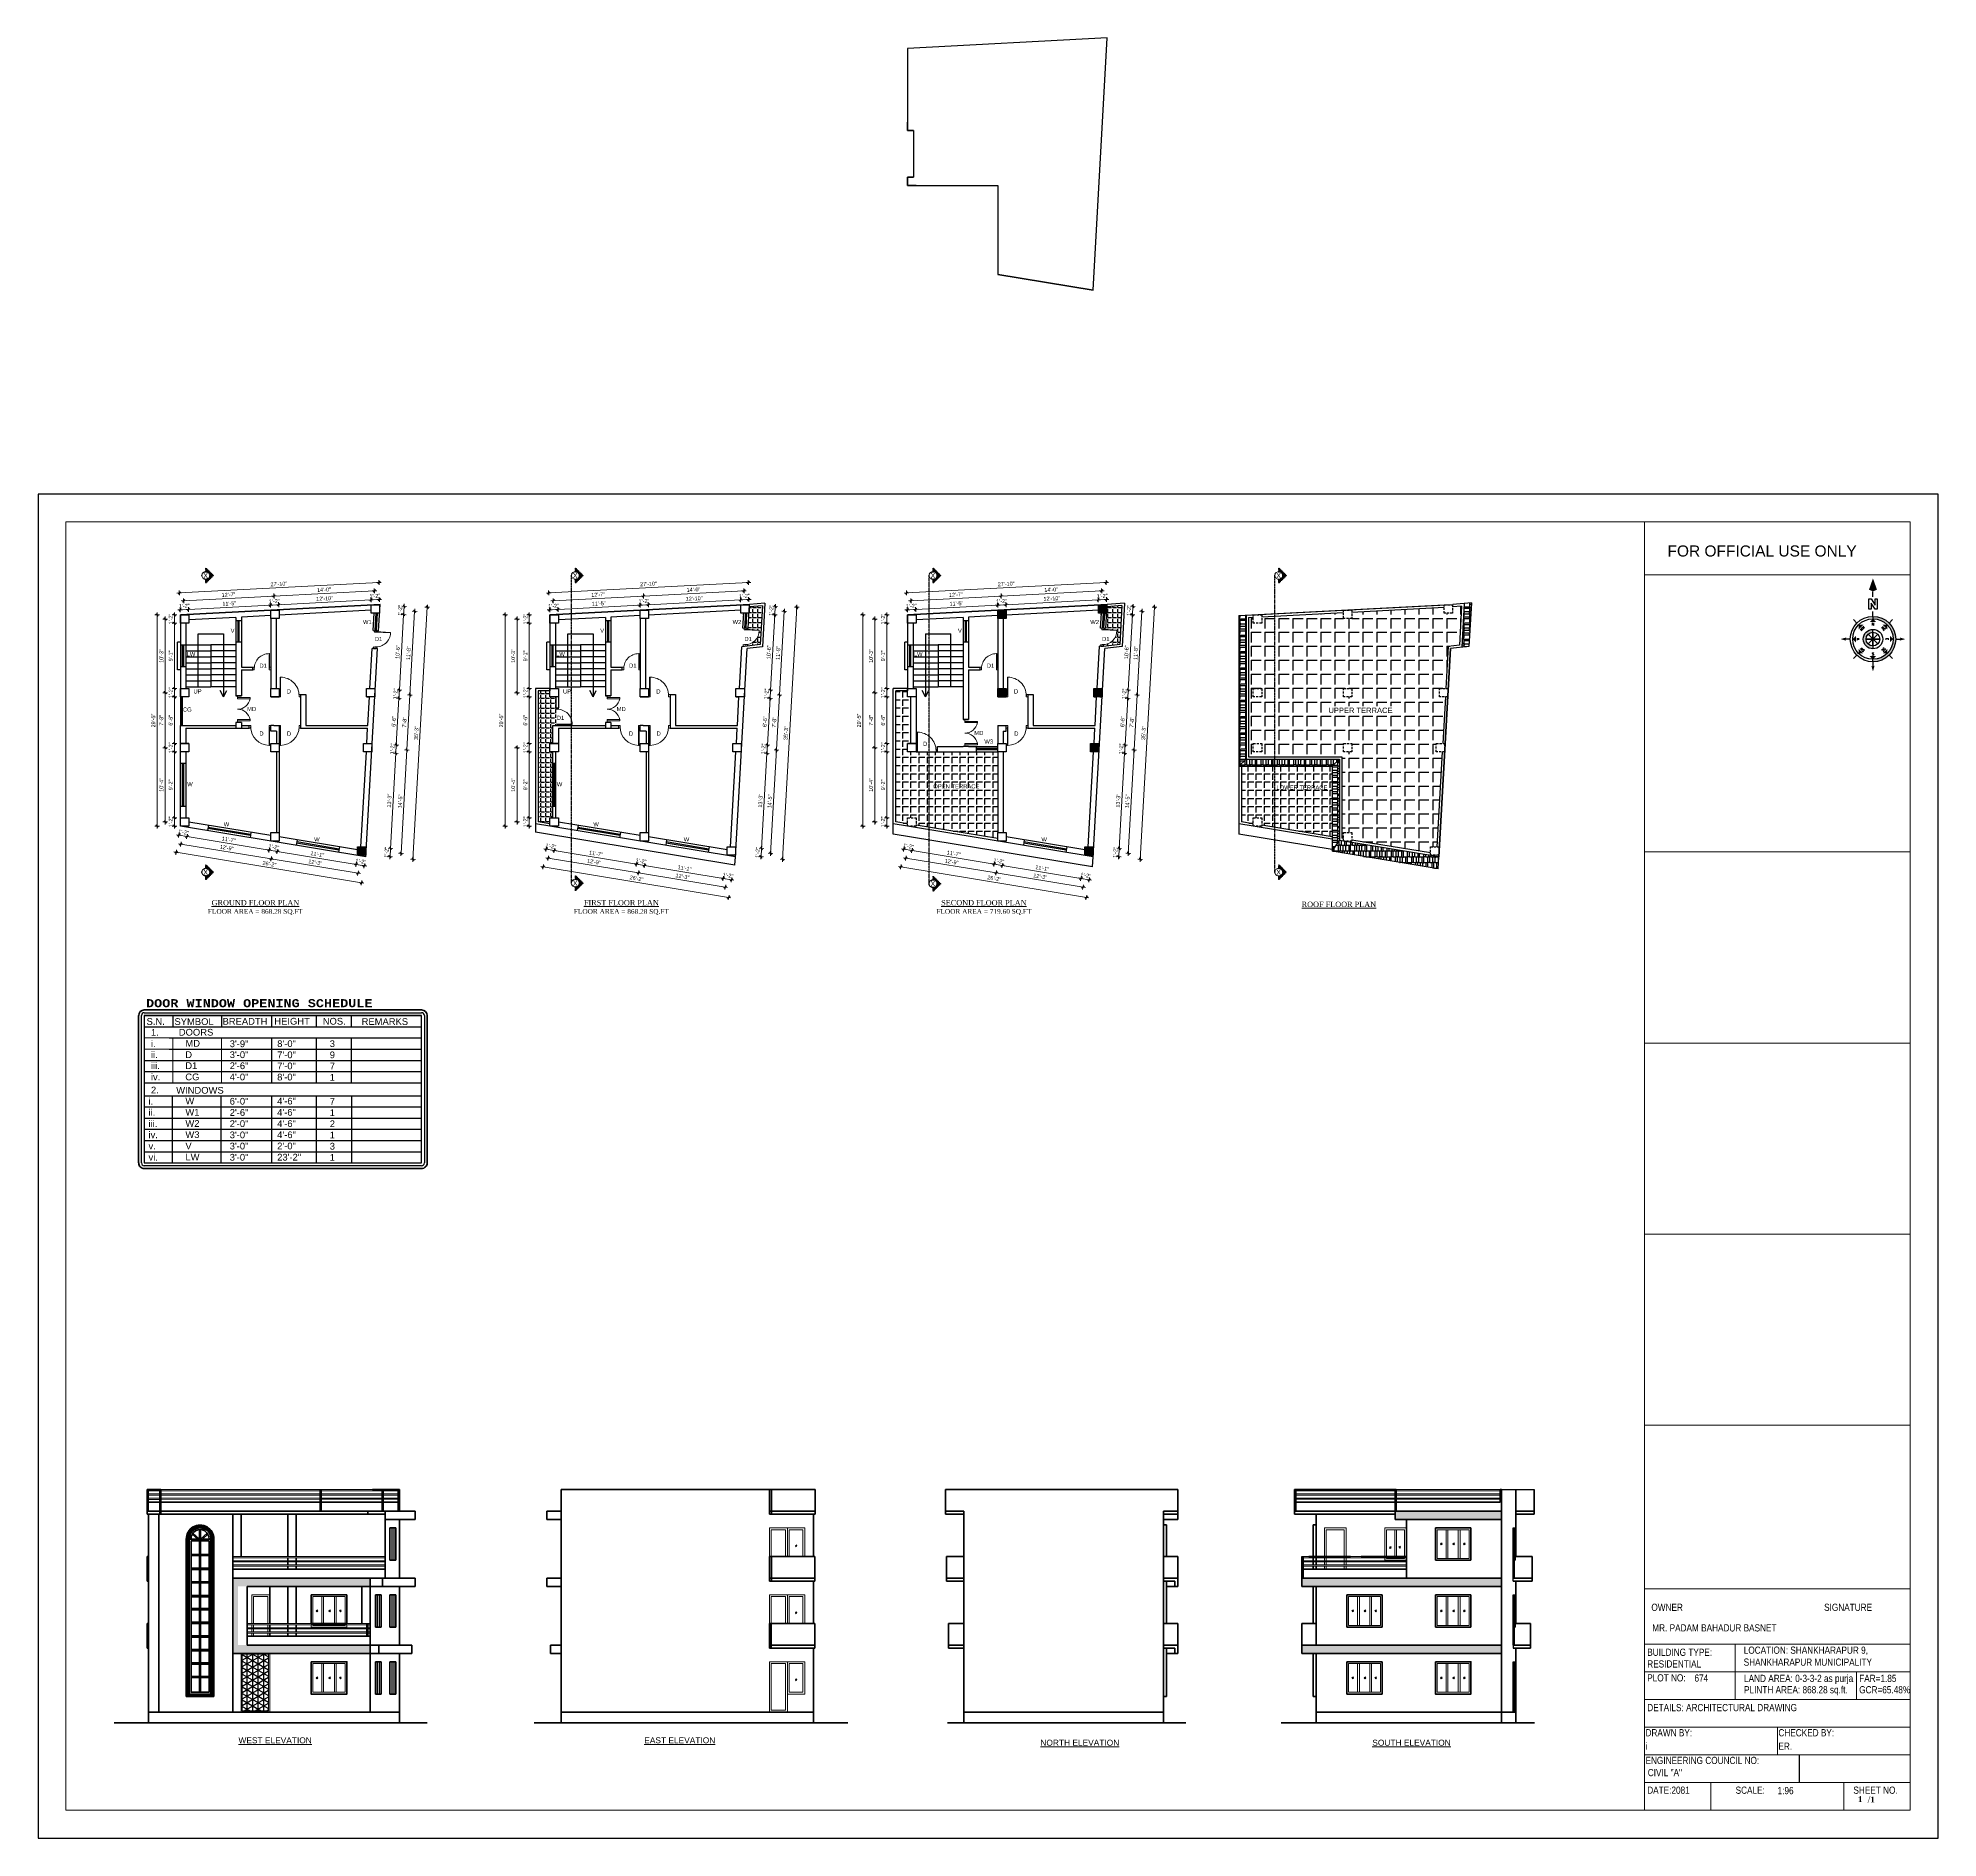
# Model space of a CAD drawing. Header units: inches. Extents: x -14619 to 1971361, y -855114 to -978.
# Drawn here: x 8069 to 11247, y -9590 to -6579 of the extents above; entities that cross this region are included whole.
import ezdxf
from ezdxf.enums import TextEntityAlignment as Align

# ---------------------------------------------------------------- set-up
doc = ezdxf.new("R2010")
doc.units = ezdxf.units.IN
doc.header["$LTSCALE"] = 0.5
doc.header["$MEASUREMENT"] = 0
doc.header["$PDMODE"] = 66
doc.linetypes.add('CENTERX2', pattern=[4, 2.5, -0.5, 0.5, -0.5])
doc.linetypes.add('DASHED2', pattern=[0.375, 0.25, -0.125])
for name, color, linetype, lineweight in [('1', 7, 'Continuous', 25), ('BOUNDARY', 210, 'Continuous', 35), ('DIM', 180, 'Continuous', 5), ('ELE1', 3, 'Continuous', 9), ('elev 25', 143, 'Continuous', 20), ('ELEVATION', 85, 'Continuous', 9), ('HACTH', 8, 'Continuous', 5), ('TEXT', 220, 'Continuous', 9), ('Text 0.200', 122, 'Continuous', 20), ('Toilet', 7, 'Continuous', 25), ('wall', 20, 'Continuous', 40), ('win door light', 30, 'Continuous', 18), ('window', 6, 'Continuous', 13)]:
    doc.layers.add(name, color=color, linetype=linetype, lineweight=lineweight)
doc.layers.add('A-Sect-Iden', color=111, linetype='CENTERX2')
doc.layers.add('A-Wall', color=7, linetype='Continuous')
doc.styles.add('arial', font='arial.ttf')
doc.styles.add('COURIER', font='courbd.ttf')
doc.styles.add('HEADING', font='swissel.ttf')
doc.styles.add('ordinary', font='ARIALN.TTF')
doc.styles.add('Romans', font='romans.shx')
doc.styles.get("Standard").update_dxf_attribs({"font": 'arial.ttf'})
doc.dimstyles.new('1 96', dxfattribs={"dimtxt": 6.5, "dimasz": 4, "dimexe": 0, "dimexo": 0, "dimgap": 3, "dimtad": 1, "dimdec": 0, "dimzin": 11, "dimdsep": 46, "dimlunit": 3, "dimtxsty": 'arial', "dimblk": 'oblique', "dimcen": 4, "dimse1": 1, "dimse2": 1, "dimclrd": 256, "dimclre": 256, "dimclrt": 256, "dimadec": 0, "dimazin": 0, "dimtfac": 1, "dimtdec": 0, "dimtix": 1, "dimtmove": 0, "dimatfit": 3, "dimldrblk": 'Arrow2', "dimfxl": 1, "dimtolj": 1, "dimtzin": 0, "dimlwd": -1, "dimlwe": 9, "dimarcsym": 0})
pattern_1 = [(0, (0, 0), (0, 8.25), [6, -2.25]), (90, (0, 0), (-8.25, 5e-16), [6, -2.25])]
pattern_2 = [(270, (0, 0), (13.75, -3e-15), [10, -3.75]), (0, (0, 0), (3e-15, 13.75), [10, -3.75])]
pattern_3 = [(270, (0, 0), (23.375, -4e-15), [17, -6.375]), (0, (0, 0), (6e-15, 23.375), [17, -6.375])]

# ---------------------------------------------------------------- blocks, each defined once
blk = doc.blocks.new('Anno_North_J_Metric')
h = blk.add_hatch(color=0)
h.paths.add_polyline_path([(-4.17, 0), (-4.68, 0, 1), (4.68, 0), (4.17, 0, -1)])
h.paths.add_polyline_path([(1.41, 0), (2, 0, 1), (-2, 0), (-1.41, 0, -1)])
at = {"color": 0}
for p, q in [((-3.31, 3.31), (-4.01, 4.01)), ((0, 4.68), (0, 5.67)), ((3.31, 3.31), (4.01, 4.01)), ((-4.68, 0), (-5.67, 0)), ((-4.68, 0), (-4.17, 0)), ((-1.41, 0), (-2, 0)), ((1.41, 0), (-1.41, 0)), ((-1.41, 0), (1.41, 0)), ((1, 1), (-1, -1)), ((1, -1), (-1, 1)), ((-1, -1), (1, 1)), ((-1, 1), (1, -1)), ((0, -1.41), (0, 1.41)), ((0, 1.41), (0, -1.41)), ((1.41, 0), (2, 0)), ((4.68, 0), (4.17, 0)), ((4.68, 0), (5.67, 0)), ((8.67, 0), (9.83, 0)), ((-3.31, -3.31), (-4.01, -4.01)), ((3.31, -3.31), (4.01, -4.01)), ((0, -4.68), (0, -5.67))]:
    blk.add_line(p, q, dxfattribs=at)
at = {"color": 0, "linetype": 'ByBlock'}
for p, q in [((6.17, 0.82), (8.27, 0.82)), ((6.17, 0.4), (6.17, 0.82)), ((6.17, -0.44), (7.43, 0.4)), ((7.43, 0.4), (6.17, 0.4)), ((8.27, 0.4), (7.01, -0.44)), ((8.27, 0.82), (8.27, 0.4)), ((6.17, -0.86), (6.17, -0.44)), ((8.27, -0.86), (6.17, -0.86)), ((7.01, -0.44), (8.27, -0.44)), ((8.27, -0.44), (8.27, -0.86))]:
    blk.add_line(p, q, dxfattribs=at)
at = {"color": 0}
for radius in [4.68, 4.17, 2, 1.41]:
    blk.add_circle((0, 0), radius, dxfattribs=at)
for points in [[(0, 4.17), (0.67, 3.5), (-0.67, 3.5)], [(-0.33, 5.5), (0, 5.67), (0, 6.67)], [(0, 6.67), (0.33, 5.5), (0, 5.67)], [(-6.67, 0), (-5.5, 0.33), (-5.67, 0)], [(-5.5, -0.33), (-5.67, 0), (-6.67, 0)], [(-4.17, 0), (-3.5, 0.67), (-3.5, -0.67)], [(-2.95, 2.95), (-2, 2.95), (-2.95, 2)], [(2.95, 2.95), (2.95, 2), (2, 2.95)], [(4.17, 0), (3.5, -0.67), (3.5, 0.67)], [(12.5, 0), (10.17, 0.83), (9.83, 0)], [(9.83, 0), (10.17, -0.83), (12.5, 0)], [(-2.95, -2.95), (-2.95, -2), (-2, -2.95)], [(0, -4.17), (-0.67, -3.5), (0.67, -3.5)], [(2.95, -2.95), (2, -2.95), (2.95, -2)], [(0, -6.67), (-0.33, -5.5), (0, -5.67)], [(0.33, -5.5), (0, -5.67), (0, -6.67)]]:
    blk.add_solid(points, dxfattribs=at)
at = {"color": 0, "style": 'Romans'}
for s, rotation, p in [('S', 270, (-3.33, 0)), ('SW', 45, (-2, 2)), ('NW', 315, (2, 2)), ('N', 270, (2.83, 0)), ('SE', 135, (-2, -2)), ('E', 180, (0, -2.67)), ('NE', 225, (2, -2))]:
    blk.add_text(s, height=0.5, rotation=rotation, dxfattribs=at).set_placement(p, align=Align.CENTER)
blk.add_text('W', height=0.5, dxfattribs=at).set_placement((0, 2.83), align=Align.CENTER)
blk = doc.blocks.new('door')
at = {"layer": 'window', "ltscale": 0.002}
for p, q in [((-100562.7, -53980.3), (-100562.7, -53949.5)), ((-100561.8, -53949.5), (-100562.7, -53949.5)), ((-100561.8, -53980.3), (-100561.8, -53949.5)), ((-100561.8, -53980.3), (-100562.7, -53980.3))]:
    blk.add_line(p, q, dxfattribs=at)
for points in [[(-100596.1, -53982.5), (-100593.5, -53982.5), (-100593.5, -53978.2), (-100596.1, -53978.2)], [(-100560.1, -53982.5), (-100562.7, -53982.5), (-100562.7, -53978.2), (-100560.1, -53978.2)]]:
    blk.add_lwpolyline(points, close=True, dxfattribs=at)
blk.add_arc((-100562.7, -53980.4), 30.9, 89.9793, 179.9793, dxfattribs=at)
blk = doc.blocks.new('oblique')
at = {"lineweight": 9}
for p, q in [((1, 0), (-1, 0)), ((-0.5, -0.5), (0.5, 0.5)), ((0, 1), (0, -1))]:
    blk.add_line(p, q, dxfattribs=at)
blk = doc.blocks.new('*D1324')
at = {"layer": 'Defpoints', "color": 0, "transparency": 16777216}
for p in [(8307.5, -7544.3), (8321.1, -7535.2), (8321.6, -7543.6)]:
    blk.add_point(p, dxfattribs=at)
at = {"layer": 'DIM', "transparency": 16777216}
for p, q in [((8307.1, -7535.9), (8303.1, -7536.1)), ((8307.1, -7535.9), (8321.1, -7535.2)), ((8321.1, -7535.2), (8325.1, -7535))]:
    blk.add_line(p, q, dxfattribs=at)
at = {"layer": 'DIM', "transparency": 16777216, "xscale": 4, "yscale": 4, "zscale": 4}
for p, rotation in [((8307.1, -7535.9), 2.975964946171272), ((8321.1, -7535.2), 182.9759649461712)]:
    blk.add_blockref('oblique', p, dxfattribs=dict(at, rotation=rotation))
at = {"layer": 'DIM', "transparency": 16777216, "insert": (8313.8, -7529.3), "char_height": 6.5, "attachment_point": 5, "rotation": 2.976, "style": 'arial'}
blk.add_mtext('\\A1;1\'-2"', dxfattribs=at)
blk = doc.blocks.new('_Oblique')
at = {"color": 0, "linetype": 'ByBlock', "lineweight": -2}
blk.add_line((-0.5, -0.5), (0.5, 0.5), dxfattribs=at)
blk = doc.blocks.new('Arrow2')
for p, q in [((-4.1, 0.75), (-3.08, 0)), ((0, 0), (-4.1, 0.75)), ((-3.08, 0), (-4.1, -0.75)), ((-4.1, -0.75), (0, 0))]:
    blk.add_line(p, q)
blk.add_solid([(-4.1, 0.75), (0, 0), (-3.08, 0), (-4.1, -0.75)])
blk = doc.blocks.new('*D1317')
at = {"layer": 'Defpoints', "color": 0, "transparency": 16777216}
for p in [(8458.1, -7528.1), (8321.6, -7543.6), (8458.5, -7536.5)]:
    blk.add_point(p, dxfattribs=at)
at = {"layer": 'DIM', "transparency": 16777216}
blk.add_line((8321.1, -7535.2), (8458.1, -7528.1), dxfattribs=at)
at = {"layer": 'DIM', "transparency": 16777216, "xscale": 4, "yscale": 4, "zscale": 4}
for p, rotation in [((8458.1, -7528.1), 2.975964946178926), ((8321.1, -7535.2), 182.9759649461789)]:
    blk.add_blockref('oblique', p, dxfattribs=dict(at, rotation=rotation))
at = {"layer": 'DIM', "transparency": 16777216, "insert": (8389.3, -7525.3), "char_height": 6.5, "attachment_point": 5, "rotation": 2.976, "style": 'arial'}
blk.add_mtext('\\A1;11\'-5"', dxfattribs=at)
blk = doc.blocks.new('*D1318')
at = {"layer": 'Defpoints', "color": 0, "transparency": 16777216}
for p in [(8472, -7527.3), (8458.5, -7536.5), (8472.5, -7536.5)]:
    blk.add_point(p, dxfattribs=at)
at = {"layer": 'DIM', "transparency": 16777216}
for p, q in [((8458.1, -7528.1), (8454.1, -7528.3)), ((8458.1, -7528.1), (8472, -7527.3)), ((8472, -7527.3), (8476, -7527.1))]:
    blk.add_line(p, q, dxfattribs=at)
at = {"layer": 'DIM', "transparency": 16777216, "xscale": 4, "yscale": 4, "zscale": 4}
for p, rotation in [((8458.1, -7528.1), 2.975964946178947), ((8472, -7527.3), 182.9759649461789)]:
    blk.add_blockref('oblique', p, dxfattribs=dict(at, rotation=rotation))
at = {"layer": 'DIM', "transparency": 16777216, "insert": (8464.7, -7521.4), "char_height": 6.5, "attachment_point": 5, "rotation": 2.976, "style": 'arial'}
blk.add_mtext('\\A1;1\'-2"', dxfattribs=at)
blk = doc.blocks.new('*D1319')
at = {"layer": 'Defpoints', "color": 0, "transparency": 16777216}
for p in [(8626.1, -7519.3), (8626.6, -7527.7), (8472.5, -7536.5)]:
    blk.add_point(p, dxfattribs=at)
at = {"layer": 'DIM', "transparency": 16777216}
blk.add_line((8472, -7527.3), (8626.1, -7519.3), dxfattribs=at)
at = {"layer": 'DIM', "transparency": 16777216, "xscale": 4, "yscale": 4, "zscale": 4}
for p, rotation in [((8472, -7527.3), 182.9759649461789), ((8626.1, -7519.3), 2.975964946178926)]:
    blk.add_blockref('oblique', p, dxfattribs=dict(at, rotation=rotation))
at = {"layer": 'DIM', "transparency": 16777216, "insert": (8548.7, -7517), "char_height": 6.5, "attachment_point": 5, "rotation": 2.976, "style": 'arial'}
blk.add_mtext('\\A1;12\'-10"', dxfattribs=at)
blk = doc.blocks.new('*D1320')
at = {"layer": 'Defpoints', "color": 0, "transparency": 16777216}
for p in [(8626.6, -7527.7), (8640.1, -7518.6), (8640.6, -7527.7)]:
    blk.add_point(p, dxfattribs=at)
at = {"layer": 'DIM', "transparency": 16777216}
for p, q in [((8626.1, -7519.3), (8622.1, -7519.5)), ((8626.1, -7519.3), (8640.1, -7518.6)), ((8640.1, -7518.6), (8644.1, -7518.4))]:
    blk.add_line(p, q, dxfattribs=at)
at = {"layer": 'DIM', "transparency": 16777216, "xscale": 4, "yscale": 4, "zscale": 4}
for p, rotation in [((8626.1, -7519.3), 2.975964946178947), ((8640.1, -7518.6), 182.9759649461789)]:
    blk.add_blockref('oblique', p, dxfattribs=dict(at, rotation=rotation))
at = {"layer": 'DIM', "transparency": 16777216, "insert": (8632.8, -7512.7), "char_height": 6.5, "attachment_point": 5, "rotation": 2.976, "style": 'arial'}
blk.add_mtext('\\A1;1\'-2"', dxfattribs=at)
blk = doc.blocks.new('*D1321')
at = {"layer": 'Defpoints', "color": 0, "transparency": 16777216}
for p in [(8463.9, -7512.8), (8314.5, -7551.3), (8465.5, -7543.5)]:
    blk.add_point(p, dxfattribs=at)
at = {"layer": 'DIM', "transparency": 16777216}
blk.add_line((8312.9, -7520.7), (8463.9, -7512.8), dxfattribs=at)
at = {"layer": 'DIM', "transparency": 16777216, "xscale": 4, "yscale": 4, "zscale": 4}
for p, rotation in [((8312.9, -7520.7), 182.9759649461682), ((8463.9, -7512.8), 2.975964946168176)]:
    blk.add_blockref('oblique', p, dxfattribs=dict(at, rotation=rotation))
at = {"layer": 'DIM', "transparency": 16777216, "insert": (8388.1, -7510.5), "char_height": 6.5, "attachment_point": 5, "rotation": 2.976, "style": 'arial'}
blk.add_mtext('\\A1;12\'-7"', dxfattribs=at)
blk = doc.blocks.new('*D1322')
at = {"layer": 'Defpoints', "color": 0, "transparency": 16777216}
for p in [(8632, -7504.1), (8465.5, -7543.5), (8633.6, -7534.7)]:
    blk.add_point(p, dxfattribs=at)
at = {"layer": 'DIM', "transparency": 16777216}
blk.add_line((8463.9, -7512.8), (8632, -7504.1), dxfattribs=at)
at = {"layer": 'DIM', "transparency": 16777216, "xscale": 4, "yscale": 4, "zscale": 4}
for p, rotation in [((8463.9, -7512.8), 182.9759649461789), ((8632, -7504.1), 2.975964946178926)]:
    blk.add_blockref('oblique', p, dxfattribs=dict(at, rotation=rotation))
at = {"layer": 'DIM', "transparency": 16777216, "insert": (8547.6, -7502.2), "char_height": 6.5, "attachment_point": 5, "rotation": 2.976, "style": 'arial'}
blk.add_mtext('\\A1;14\'-0"', dxfattribs=at)
blk = doc.blocks.new('*D1323')
at = {"layer": 'Defpoints', "color": 0, "transparency": 16777216}
for p in [(8305.6, -7507.6), (8641.4, -7527), (8307.5, -7544.3)]:
    blk.add_point(p, dxfattribs=at)
at = {"layer": 'DIM', "transparency": 16777216}
blk.add_line((8639.5, -7490.2), (8305.6, -7507.6), dxfattribs=at)
at = {"layer": 'DIM', "transparency": 16777216, "xscale": 4, "yscale": 4, "zscale": 4}
for p, rotation in [((8639.5, -7490.2), 2.975964946168395), ((8305.6, -7507.6), 182.9759649461684)]:
    blk.add_blockref('oblique', p, dxfattribs=dict(at, rotation=rotation))
at = {"layer": 'DIM', "transparency": 16777216, "insert": (8472.2, -7492.6), "char_height": 6.5, "attachment_point": 5, "rotation": 2.976, "style": 'arial'}
blk.add_mtext('\\A1;27\'-10"', dxfattribs=at)
blk = doc.blocks.new('*D1325')
at = {"layer": 'Defpoints', "color": 0, "transparency": 16777216}
for p in [(8321.5, -7897.7), (8318.6, -7915), (8458.5, -7922.6)]:
    blk.add_point(p, dxfattribs=at)
at = {"layer": 'DIM', "transparency": 16777216}
blk.add_line((8456, -7937.7), (8318.6, -7915), dxfattribs=at)
at = {"layer": 'DIM', "transparency": 16777216, "xscale": 4, "yscale": 4, "zscale": 4}
for p, rotation in [((8318.6, -7915), 170.6334039608077), ((8456, -7937.7), 350.6334039608077)]:
    blk.add_blockref('oblique', p, dxfattribs=dict(at, rotation=rotation))
at = {"layer": 'DIM', "transparency": 16777216, "insert": (8388.3, -7920.2), "char_height": 6.5, "attachment_point": 5, "rotation": 350.6334, "style": 'arial'}
blk.add_mtext('\\A1;11\'-7"', dxfattribs=at)
blk = doc.blocks.new('*D1326')
at = {"layer": 'Defpoints', "color": 0, "transparency": 16777216}
for p in [(8307.5, -7897.7), (8321.5, -7897.7), (8305, -7912.8)]:
    blk.add_point(p, dxfattribs=at)
at = {"layer": 'DIM', "transparency": 16777216}
for p, q in [((8305, -7912.8), (8301.1, -7912.1)), ((8318.6, -7915), (8305, -7912.8)), ((8318.6, -7915), (8322.6, -7915.7))]:
    blk.add_line(p, q, dxfattribs=at)
at = {"layer": 'DIM', "transparency": 16777216, "xscale": 4, "yscale": 4, "zscale": 4}
for p, rotation in [((8305, -7912.8), 350.6334039608077), ((8318.6, -7915), 170.6334039608077)]:
    blk.add_blockref('oblique', p, dxfattribs=dict(at, rotation=rotation))
at = {"layer": 'DIM', "transparency": 16777216, "insert": (8312.8, -7907.7), "char_height": 6.5, "attachment_point": 5, "rotation": 350.6334, "style": 'arial'}
blk.add_mtext('\\A1;1\'-2"', dxfattribs=at)
blk = doc.blocks.new('*D1327')
at = {"layer": 'Defpoints', "color": 0, "transparency": 16777216}
for p in [(8458.5, -7922.6), (8469.6, -7939.9), (8472.5, -7922.6)]:
    blk.add_point(p, dxfattribs=at)
at = {"layer": 'DIM', "transparency": 16777216}
for p, q in [((8456, -7937.7), (8452.1, -7937)), ((8456, -7937.7), (8469.6, -7939.9)), ((8469.6, -7939.9), (8473.6, -7940.6))]:
    blk.add_line(p, q, dxfattribs=at)
at = {"layer": 'DIM', "transparency": 16777216, "xscale": 4, "yscale": 4, "zscale": 4}
for p, rotation in [((8456, -7937.7), 350.6334039608077), ((8469.6, -7939.9), 170.6334039608077)]:
    blk.add_blockref('oblique', p, dxfattribs=dict(at, rotation=rotation))
at = {"layer": 'DIM', "transparency": 16777216, "insert": (8463.8, -7932.6), "char_height": 6.5, "attachment_point": 5, "rotation": 350.6334, "style": 'arial'}
blk.add_mtext('\\A1;1\'-2"', dxfattribs=at)
blk = doc.blocks.new('*D1306')
at = {"layer": 'Defpoints', "color": 0, "transparency": 16777216}
for p in [(8472.5, -7922.6), (8601.3, -7961.6), (8603.7, -7946.5)]:
    blk.add_point(p, dxfattribs=at)
at = {"layer": 'DIM', "transparency": 16777216}
blk.add_line((8469.6, -7939.9), (8601.3, -7961.6), dxfattribs=at)
at = {"layer": 'DIM', "transparency": 16777216, "xscale": 4, "yscale": 4, "zscale": 4}
for p, rotation in [((8469.6, -7939.9), 170.6334039608077), ((8601.3, -7961.6), 350.6334039608077)]:
    blk.add_blockref('oblique', p, dxfattribs=dict(at, rotation=rotation))
at = {"layer": 'DIM', "transparency": 16777216, "insert": (8536.5, -7944.6), "char_height": 6.5, "attachment_point": 5, "rotation": 350.6334, "style": 'arial'}
blk.add_mtext('\\A1;11\'-1"', dxfattribs=at)
blk = doc.blocks.new('*D1308')
at = {"layer": 'Defpoints', "color": 0, "transparency": 16777216}
for p in [(8603.7, -7946.5), (8615.1, -7963.9), (8617.6, -7948.9)]:
    blk.add_point(p, dxfattribs=at)
at = {"layer": 'DIM', "transparency": 16777216}
for p, q in [((8601.3, -7961.6), (8597.3, -7961)), ((8601.3, -7961.6), (8615.1, -7963.9)), ((8615.1, -7963.9), (8619.1, -7964.6))]:
    blk.add_line(p, q, dxfattribs=at)
at = {"layer": 'DIM', "transparency": 16777216, "xscale": 4, "yscale": 4, "zscale": 4}
for p, rotation in [((8601.3, -7961.6), 350.6334039608077), ((8615.1, -7963.9), 170.6334039608077)]:
    blk.add_blockref('oblique', p, dxfattribs=dict(at, rotation=rotation))
at = {"layer": 'DIM', "transparency": 16777216, "insert": (8609.2, -7956.6), "char_height": 6.5, "attachment_point": 5, "rotation": 350.6334, "style": 'arial'}
blk.add_mtext('\\A1;1\'-2"', dxfattribs=at)
blk = doc.blocks.new('*D1309')
at = {"layer": 'Defpoints', "color": 0, "transparency": 16777216}
for p in [(8314.5, -7890.7), (8465.5, -7915.6), (8459.4, -7952.6)]:
    blk.add_point(p, dxfattribs=at)
at = {"layer": 'DIM', "transparency": 16777216}
blk.add_line((8308.4, -7927.7), (8459.4, -7952.6), dxfattribs=at)
at = {"layer": 'DIM', "transparency": 16777216, "xscale": 4, "yscale": 4, "zscale": 4}
for p, rotation in [((8308.4, -7927.7), 170.6334039608206), ((8459.4, -7952.6), 350.6334039608207)]:
    blk.add_blockref('oblique', p, dxfattribs=dict(at, rotation=rotation))
at = {"layer": 'DIM', "transparency": 16777216, "insert": (8384.9, -7933.9), "char_height": 6.5, "attachment_point": 5, "rotation": 350.6334, "style": 'arial'}
blk.add_mtext('\\A1;12\'-9"', dxfattribs=at)
blk = doc.blocks.new('*D1315')
at = {"layer": 'Defpoints', "color": 0, "transparency": 16777216}
for p in [(8465.5, -7915.6), (8610.7, -7939.5), (8604.6, -7976.5)]:
    blk.add_point(p, dxfattribs=at)
at = {"layer": 'DIM', "transparency": 16777216}
blk.add_line((8459.4, -7952.6), (8604.6, -7976.5), dxfattribs=at)
at = {"layer": 'DIM', "transparency": 16777216, "xscale": 4, "yscale": 4, "zscale": 4}
for p, rotation in [((8459.4, -7952.6), 170.6334039608077), ((8604.6, -7976.5), 350.6334039608077)]:
    blk.add_blockref('oblique', p, dxfattribs=dict(at, rotation=rotation))
at = {"layer": 'DIM', "transparency": 16777216, "insert": (8533, -7958.3), "char_height": 6.5, "attachment_point": 5, "rotation": 350.6334, "style": 'arial'}
blk.add_mtext('\\A1;12\'-3"', dxfattribs=at)
blk = doc.blocks.new('*D1316')
at = {"layer": 'Defpoints', "color": 0, "transparency": 16777216}
for p in [(8307.5, -7897.7), (8300.3, -7941.5), (8617.6, -7948.9)]:
    blk.add_point(p, dxfattribs=at)
at = {"layer": 'DIM', "transparency": 16777216}
blk.add_line((8610.4, -7992.7), (8300.3, -7941.5), dxfattribs=at)
at = {"layer": 'DIM', "transparency": 16777216, "xscale": 4, "yscale": 4, "zscale": 4}
for p, rotation in [((8300.3, -7941.5), 170.6334039608233), ((8610.4, -7992.7), 350.6334039608233)]:
    blk.add_blockref('oblique', p, dxfattribs=dict(at, rotation=rotation))
at = {"layer": 'DIM', "transparency": 16777216, "insert": (8456.4, -7960.9), "char_height": 6.5, "attachment_point": 5, "rotation": 350.6334, "style": 'arial'}
blk.add_mtext('\\A1;26\'-2"', dxfattribs=at)
blk = doc.blocks.new('*D1336')
at = {"layer": 'Defpoints', "color": 0, "transparency": 16777216}
for p in [(8297.7, -7883.7), (8307.5, -7883.7), (8307.5, -7897.7)]:
    blk.add_point(p, dxfattribs=at)
at = {"layer": 'DIM', "transparency": 16777216}
for p, q in [((8297.7, -7883.7), (8297.7, -7879.7)), ((8297.7, -7897.7), (8297.7, -7883.7)), ((8297.7, -7897.7), (8297.7, -7901.7))]:
    blk.add_line(p, q, dxfattribs=at)
at = {"layer": 'DIM', "transparency": 16777216, "xscale": 4, "yscale": 4, "zscale": 4}
for p, rotation in [((8297.7, -7883.7), 270), ((8297.7, -7897.7), 90)]:
    blk.add_blockref('oblique', p, dxfattribs=dict(at, rotation=rotation))
at = {"layer": 'DIM', "transparency": 16777216, "insert": (8291.4, -7890.7), "char_height": 6.5, "attachment_point": 5, "rotation": 90, "style": 'arial'}
blk.add_mtext('\\A1;1\'-2"', dxfattribs=at)
blk = doc.blocks.new('*D1337')
at = {"layer": 'Defpoints', "color": 0, "transparency": 16777216}
for p in [(8297.7, -7773.6), (8307.5, -7773.6), (8307.5, -7883.7)]:
    blk.add_point(p, dxfattribs=at)
at = {"layer": 'DIM', "transparency": 16777216}
blk.add_line((8297.7, -7883.7), (8297.7, -7773.6), dxfattribs=at)
at = {"layer": 'DIM', "transparency": 16777216, "xscale": 4, "yscale": 4, "zscale": 4}
for p, rotation in [((8297.7, -7773.6), 90), ((8297.7, -7883.7), 270)]:
    blk.add_blockref('oblique', p, dxfattribs=dict(at, rotation=rotation))
at = {"layer": 'DIM', "transparency": 16777216, "insert": (8291.3, -7828.7), "char_height": 6.5, "attachment_point": 5, "rotation": 90, "style": 'arial'}
blk.add_mtext('\\A1;9\'-2"', dxfattribs=at)
blk = doc.blocks.new('*D1338')
at = {"layer": 'Defpoints', "color": 0, "transparency": 16777216}
for p in [(8297.7, -7759.6), (8307.5, -7759.6), (8307.5, -7773.6)]:
    blk.add_point(p, dxfattribs=at)
at = {"layer": 'DIM', "transparency": 16777216}
for p, q in [((8297.7, -7759.6), (8297.7, -7755.6)), ((8297.7, -7773.6), (8297.7, -7759.6)), ((8297.7, -7773.6), (8297.7, -7777.6))]:
    blk.add_line(p, q, dxfattribs=at)
at = {"layer": 'DIM', "transparency": 16777216, "xscale": 4, "yscale": 4, "zscale": 4}
for p, rotation in [((8297.7, -7759.6), 270), ((8297.7, -7773.6), 90)]:
    blk.add_blockref('oblique', p, dxfattribs=dict(at, rotation=rotation))
at = {"layer": 'DIM', "transparency": 16777216, "insert": (8291.4, -7766.6), "char_height": 6.5, "attachment_point": 5, "rotation": 90, "style": 'arial'}
blk.add_mtext('\\A1;1\'-2"', dxfattribs=at)
blk = doc.blocks.new('*D1310')
at = {"layer": 'Defpoints', "color": 0, "transparency": 16777216}
for p in [(8297.7, -7681.6), (8307.5, -7681.6), (8307.5, -7759.6)]:
    blk.add_point(p, dxfattribs=at)
at = {"layer": 'DIM', "transparency": 16777216}
blk.add_line((8297.7, -7759.6), (8297.7, -7681.6), dxfattribs=at)
at = {"layer": 'DIM', "transparency": 16777216, "xscale": 4, "yscale": 4, "zscale": 4}
for p, rotation in [((8297.7, -7681.6), 90), ((8297.7, -7759.6), 270)]:
    blk.add_blockref('oblique', p, dxfattribs=dict(at, rotation=rotation))
at = {"layer": 'DIM', "transparency": 16777216, "insert": (8291.3, -7720.6), "char_height": 6.5, "attachment_point": 5, "rotation": 90, "style": 'arial'}
blk.add_mtext('\\A1;6\'-6"', dxfattribs=at)
blk = doc.blocks.new('*D1311')
at = {"layer": 'Defpoints', "color": 0, "transparency": 16777216}
for p in [(8297.6, -7667.6), (8307.5, -7667.6), (8307.5, -7681.6)]:
    blk.add_point(p, dxfattribs=at)
at = {"layer": 'DIM', "transparency": 16777216}
for p, q in [((8297.6, -7667.6), (8297.6, -7663.6)), ((8297.6, -7681.6), (8297.6, -7667.6)), ((8297.6, -7681.6), (8297.6, -7685.6))]:
    blk.add_line(p, q, dxfattribs=at)
at = {"layer": 'DIM', "transparency": 16777216, "xscale": 4, "yscale": 4, "zscale": 4}
for p, rotation in [((8297.6, -7667.6), 270), ((8297.6, -7681.6), 90)]:
    blk.add_blockref('oblique', p, dxfattribs=dict(at, rotation=rotation))
at = {"layer": 'DIM', "transparency": 16777216, "insert": (8291.3, -7674.6), "char_height": 6.5, "attachment_point": 5, "rotation": 90, "style": 'arial'}
blk.add_mtext('\\A1;1\'-2"', dxfattribs=at)
blk = doc.blocks.new('*D1312')
at = {"layer": 'Defpoints', "color": 0, "transparency": 16777216}
for p in [(8297.6, -7558.3), (8307.5, -7558.3), (8307.5, -7667.6)]:
    blk.add_point(p, dxfattribs=at)
at = {"layer": 'DIM', "transparency": 16777216}
blk.add_line((8297.6, -7667.6), (8297.6, -7558.3), dxfattribs=at)
at = {"layer": 'DIM', "transparency": 16777216, "xscale": 4, "yscale": 4, "zscale": 4}
for p, rotation in [((8297.6, -7558.3), 90), ((8297.6, -7667.6), 270)]:
    blk.add_blockref('oblique', p, dxfattribs=dict(at, rotation=rotation))
at = {"layer": 'DIM', "transparency": 16777216, "insert": (8291.3, -7613), "char_height": 6.5, "attachment_point": 5, "rotation": 90, "style": 'arial'}
blk.add_mtext('\\A1;9\'-1"', dxfattribs=at)
blk = doc.blocks.new('*D1313')
at = {"layer": 'Defpoints', "color": 0, "transparency": 16777216}
for p in [(8297.6, -7544.3), (8307.5, -7544.3), (8307.5, -7558.3)]:
    blk.add_point(p, dxfattribs=at)
at = {"layer": 'DIM', "transparency": 16777216}
for p, q in [((8297.6, -7544.3), (8297.6, -7540.3)), ((8297.6, -7558.3), (8297.6, -7544.3)), ((8297.6, -7558.3), (8297.6, -7562.3))]:
    blk.add_line(p, q, dxfattribs=at)
at = {"layer": 'DIM', "transparency": 16777216, "xscale": 4, "yscale": 4, "zscale": 4}
for p, rotation in [((8297.6, -7544.3), 270), ((8297.6, -7558.3), 90)]:
    blk.add_blockref('oblique', p, dxfattribs=dict(at, rotation=rotation))
at = {"layer": 'DIM', "transparency": 16777216, "insert": (8291.3, -7551.3), "char_height": 6.5, "attachment_point": 5, "rotation": 90, "style": 'arial'}
blk.add_mtext('\\A1;1\'-2"', dxfattribs=at)
blk = doc.blocks.new('*D1314')
at = {"layer": 'Defpoints', "color": 0, "transparency": 16777216}
for p in [(8282.1, -7766.6), (8314.5, -7766.6), (8314.5, -7890.7)]:
    blk.add_point(p, dxfattribs=at)
at = {"layer": 'DIM', "transparency": 16777216}
blk.add_line((8282.1, -7890.7), (8282.1, -7766.6), dxfattribs=at)
at = {"layer": 'DIM', "transparency": 16777216, "xscale": 4, "yscale": 4, "zscale": 4}
for p, rotation in [((8282.1, -7766.6), 90), ((8282.1, -7890.7), 270)]:
    blk.add_blockref('oblique', p, dxfattribs=dict(at, rotation=rotation))
at = {"layer": 'DIM', "transparency": 16777216, "insert": (8275.7, -7828.7), "char_height": 6.5, "attachment_point": 5, "rotation": 90, "style": 'arial'}
blk.add_mtext('\\A1;10\'-4"', dxfattribs=at)
blk = doc.blocks.new('*D1334')
at = {"layer": 'Defpoints', "color": 0, "transparency": 16777216}
for p in [(8282.1, -7674.6), (8314.5, -7674.6), (8314.5, -7766.6)]:
    blk.add_point(p, dxfattribs=at)
at = {"layer": 'DIM', "transparency": 16777216}
blk.add_line((8282.1, -7766.6), (8282.1, -7674.6), dxfattribs=at)
at = {"layer": 'DIM', "transparency": 16777216, "xscale": 4, "yscale": 4, "zscale": 4}
for p, rotation in [((8282.1, -7674.6), 90), ((8282.1, -7766.6), 270)]:
    blk.add_blockref('oblique', p, dxfattribs=dict(at, rotation=rotation))
at = {"layer": 'DIM', "transparency": 16777216, "insert": (8275.7, -7720.6), "char_height": 6.5, "attachment_point": 5, "rotation": 90, "style": 'arial'}
blk.add_mtext('\\A1;7\'-8"', dxfattribs=at)
blk = doc.blocks.new('*D1335')
at = {"layer": 'Defpoints', "color": 0, "transparency": 16777216}
for p in [(8282, -7551.3), (8314.6, -7551.3), (8314.5, -7674.6)]:
    blk.add_point(p, dxfattribs=at)
at = {"layer": 'DIM', "transparency": 16777216}
blk.add_line((8282, -7674.6), (8282, -7551.3), dxfattribs=at)
at = {"layer": 'DIM', "transparency": 16777216, "xscale": 4, "yscale": 4, "zscale": 4}
for p, rotation in [((8282, -7551.3), 90), ((8282, -7674.6), 270)]:
    blk.add_blockref('oblique', p, dxfattribs=dict(at, rotation=rotation))
at = {"layer": 'DIM', "transparency": 16777216, "insert": (8275.7, -7613), "char_height": 6.5, "attachment_point": 5, "rotation": 90, "style": 'arial'}
blk.add_mtext('\\A1;10\'-3"', dxfattribs=at)
blk = doc.blocks.new('*D1307')
at = {"layer": 'Defpoints', "color": 0, "transparency": 16777216}
for p in [(8268.5, -7544.3), (8307.5, -7544.3), (8307.5, -7897.7)]:
    blk.add_point(p, dxfattribs=at)
at = {"layer": 'DIM', "transparency": 16777216}
blk.add_line((8268.5, -7897.7), (8268.5, -7544.3), dxfattribs=at)
at = {"layer": 'DIM', "transparency": 16777216, "xscale": 4, "yscale": 4, "zscale": 4}
for p, rotation in [((8268.5, -7544.3), 90), ((8268.5, -7897.7), 270)]:
    blk.add_blockref('oblique', p, dxfattribs=dict(at, rotation=rotation))
at = {"layer": 'DIM', "transparency": 16777216, "insert": (8262.2, -7721), "char_height": 6.5, "attachment_point": 5, "rotation": 90, "style": 'arial'}
blk.add_mtext('\\A1;29\'-5"', dxfattribs=at)
blk = doc.blocks.new('*D1339')
at = {"layer": 'Defpoints', "color": 0, "transparency": 16777216}
for p in [(8640.6, -7527.7), (8681.7, -7530.1), (8640.6, -7541.7)]:
    blk.add_point(p, dxfattribs=at)
at = {"layer": 'DIM', "transparency": 16777216}
for p, q in [((8680.9, -7544), (8681.7, -7530.1)), ((8681.7, -7530.1), (8681.9, -7526.1)), ((8680.9, -7544), (8680.7, -7548))]:
    blk.add_line(p, q, dxfattribs=at)
at = {"layer": 'DIM', "transparency": 16777216, "xscale": 4, "yscale": 4, "zscale": 4}
for p, rotation in [((8681.7, -7530.1), 266.7745133990521), ((8680.9, -7544), 86.77451339905211)]:
    blk.add_blockref('oblique', p, dxfattribs=dict(at, rotation=rotation))
at = {"layer": 'DIM', "transparency": 16777216, "insert": (8675, -7536.7), "char_height": 6.5, "attachment_point": 5, "rotation": 86.7745, "style": 'arial'}
blk.add_mtext('\\A1;1\'-2"', dxfattribs=at)
blk = doc.blocks.new('*D1340')
at = {"layer": 'Defpoints', "color": 0, "transparency": 16777216}
for p in [(8640.6, -7541.7), (8632.7, -7667.6), (8673.8, -7669.9)]:
    blk.add_point(p, dxfattribs=at)
at = {"layer": 'DIM', "transparency": 16777216}
blk.add_line((8680.9, -7544), (8673.8, -7669.9), dxfattribs=at)
at = {"layer": 'DIM', "transparency": 16777216, "xscale": 4, "yscale": 4, "zscale": 4}
for p, rotation in [((8680.9, -7544), 86.77451339905211), ((8673.8, -7669.9), 266.7745133990521)]:
    blk.add_blockref('oblique', p, dxfattribs=dict(at, rotation=rotation))
at = {"layer": 'DIM', "transparency": 16777216, "insert": (8671, -7606.6), "char_height": 6.5, "attachment_point": 5, "rotation": 86.7745, "style": 'arial'}
blk.add_mtext('\\A1;10\'-6"', dxfattribs=at)
blk = doc.blocks.new('*D1341')
at = {"layer": 'Defpoints', "color": 0, "transparency": 16777216}
for p in [(8632.7, -7667.6), (8632.7, -7681.6), (8673, -7683.9)]:
    blk.add_point(p, dxfattribs=at)
at = {"layer": 'DIM', "transparency": 16777216}
for p, q in [((8673, -7683.9), (8672.8, -7687.9)), ((8673.8, -7669.9), (8673, -7683.9)), ((8673.8, -7669.9), (8674, -7665.9))]:
    blk.add_line(p, q, dxfattribs=at)
at = {"layer": 'DIM', "transparency": 16777216, "xscale": 4, "yscale": 4, "zscale": 4}
for p, rotation in [((8673, -7683.9), 86.77451339905208), ((8673.8, -7669.9), 266.7745133990521)]:
    blk.add_blockref('oblique', p, dxfattribs=dict(at, rotation=rotation))
at = {"layer": 'DIM', "transparency": 16777216, "insert": (8667.1, -7676.5), "char_height": 6.5, "attachment_point": 5, "rotation": 86.7745, "style": 'arial'}
blk.add_mtext('\\A1;1\'-2"', dxfattribs=at)
blk = doc.blocks.new('*D1342')
at = {"layer": 'Defpoints', "color": 0, "transparency": 16777216}
for p in [(8632.7, -7681.6), (8627.5, -7759.6), (8668.6, -7761.9)]:
    blk.add_point(p, dxfattribs=at)
at = {"layer": 'DIM', "transparency": 16777216}
blk.add_line((8673, -7683.9), (8668.6, -7761.9), dxfattribs=at)
at = {"layer": 'DIM', "transparency": 16777216, "xscale": 4, "yscale": 4, "zscale": 4}
for p, rotation in [((8673, -7683.9), 86.77451339905211), ((8668.6, -7761.9), 266.7745133990521)]:
    blk.add_blockref('oblique', p, dxfattribs=dict(at, rotation=rotation))
at = {"layer": 'DIM', "transparency": 16777216, "insert": (8664.5, -7722.5), "char_height": 6.5, "attachment_point": 5, "rotation": 86.7745, "style": 'arial'}
blk.add_mtext('\\A1;6\'-6"', dxfattribs=at)
blk = doc.blocks.new('*D1343')
at = {"layer": 'Defpoints', "color": 0, "transparency": 16777216}
for p in [(8627.5, -7759.6), (8627.5, -7773.6), (8667.8, -7775.8)]:
    blk.add_point(p, dxfattribs=at)
at = {"layer": 'DIM', "transparency": 16777216}
for p, q in [((8667.8, -7775.8), (8667.6, -7779.8)), ((8668.6, -7761.9), (8667.8, -7775.8)), ((8668.6, -7761.9), (8668.8, -7757.9))]:
    blk.add_line(p, q, dxfattribs=at)
at = {"layer": 'DIM', "transparency": 16777216, "xscale": 4, "yscale": 4, "zscale": 4}
for p, rotation in [((8667.8, -7775.8), 86.77451339905208), ((8668.6, -7761.9), 266.7745133990521)]:
    blk.add_blockref('oblique', p, dxfattribs=dict(at, rotation=rotation))
at = {"layer": 'DIM', "transparency": 16777216, "insert": (8662, -7768.5), "char_height": 6.5, "attachment_point": 5, "rotation": 86.7745, "style": 'arial'}
blk.add_mtext('\\A1;1\'-2"', dxfattribs=at)
blk = doc.blocks.new('*D1328')
at = {"layer": 'Defpoints', "color": 0, "transparency": 16777216}
for p in [(8627.5, -7773.6), (8617.7, -7932.5), (8658.9, -7934.9)]:
    blk.add_point(p, dxfattribs=at)
at = {"layer": 'DIM', "transparency": 16777216}
blk.add_line((8667.8, -7775.8), (8658.9, -7934.9), dxfattribs=at)
at = {"layer": 'DIM', "transparency": 16777216, "xscale": 4, "yscale": 4, "zscale": 4}
for p, rotation in [((8667.8, -7775.8), 86.77451339905211), ((8658.9, -7934.9), 266.7745133990521)]:
    blk.add_blockref('oblique', p, dxfattribs=dict(at, rotation=rotation))
at = {"layer": 'DIM', "transparency": 16777216, "insert": (8657, -7855), "char_height": 6.5, "attachment_point": 5, "rotation": 86.7745, "style": 'arial'}
blk.add_mtext('\\A1;13\'-3"', dxfattribs=at)
blk = doc.blocks.new('*D1329')
at = {"layer": 'Defpoints', "color": 0, "transparency": 16777216}
for p in [(8617.7, -7932.5), (8617.7, -7946.5), (8658.1, -7948.8)]:
    blk.add_point(p, dxfattribs=at)
at = {"layer": 'DIM', "transparency": 16777216}
for p, q in [((8658.9, -7934.9), (8658.1, -7948.8)), ((8658.9, -7934.9), (8659.1, -7930.9)), ((8658.1, -7948.8), (8657.8, -7952.8))]:
    blk.add_line(p, q, dxfattribs=at)
at = {"layer": 'DIM', "transparency": 16777216, "xscale": 4, "yscale": 4, "zscale": 4}
for p, rotation in [((8658.9, -7934.9), 266.7745133990521), ((8658.1, -7948.8), 86.77451339905208)]:
    blk.add_blockref('oblique', p, dxfattribs=dict(at, rotation=rotation))
at = {"layer": 'DIM', "transparency": 16777216, "insert": (8652.2, -7941.5), "char_height": 6.5, "attachment_point": 5, "rotation": 86.7745, "style": 'arial'}
blk.add_mtext('\\A1;1\'-2"', dxfattribs=at)
blk = doc.blocks.new('*D1330')
at = {"layer": 'Defpoints', "color": 0, "transparency": 16777216}
for p in [(8620.5, -7766.6), (8686.2, -7770.3), (8610.7, -7939.5)]:
    blk.add_point(p, dxfattribs=at)
at = {"layer": 'DIM', "transparency": 16777216}
blk.add_line((8676.5, -7943.3), (8686.2, -7770.3), dxfattribs=at)
at = {"layer": 'DIM', "transparency": 16777216, "xscale": 4, "yscale": 4, "zscale": 4}
for p, rotation in [((8686.2, -7770.3), 86.77451339904033), ((8676.5, -7943.3), 266.7745133990404)]:
    blk.add_blockref('oblique', p, dxfattribs=dict(at, rotation=rotation))
at = {"layer": 'DIM', "transparency": 16777216, "insert": (8675, -7856.4), "char_height": 6.5, "attachment_point": 5, "rotation": 86.7745, "style": 'arial'}
blk.add_mtext('\\A1;14\'-5"', dxfattribs=at)
blk = doc.blocks.new('*D1331')
at = {"layer": 'Defpoints', "color": 0, "transparency": 16777216}
for p in [(8625.7, -7674.6), (8691.4, -7678.3), (8620.5, -7766.6)]:
    blk.add_point(p, dxfattribs=at)
at = {"layer": 'DIM', "transparency": 16777216}
blk.add_line((8686.2, -7770.3), (8691.4, -7678.3), dxfattribs=at)
at = {"layer": 'DIM', "transparency": 16777216, "xscale": 4, "yscale": 4, "zscale": 4}
for p, rotation in [((8691.4, -7678.3), 86.77451339905208), ((8686.2, -7770.3), 266.7745133990521)]:
    blk.add_blockref('oblique', p, dxfattribs=dict(at, rotation=rotation))
at = {"layer": 'DIM', "transparency": 16777216, "insert": (8682.5, -7723.9), "char_height": 6.5, "attachment_point": 5, "rotation": 86.7745, "style": 'arial'}
blk.add_mtext('\\A1;7\'-8"', dxfattribs=at)
blk = doc.blocks.new('*D1332')
at = {"layer": 'Defpoints', "color": 0, "transparency": 16777216}
for p in [(8633.6, -7534.7), (8699.3, -7538.4), (8625.7, -7674.6)]:
    blk.add_point(p, dxfattribs=at)
at = {"layer": 'DIM', "transparency": 16777216}
blk.add_line((8691.4, -7678.3), (8699.3, -7538.4), dxfattribs=at)
at = {"layer": 'DIM', "transparency": 16777216, "xscale": 4, "yscale": 4, "zscale": 4}
for p, rotation in [((8699.3, -7538.4), 86.77451339905208), ((8691.4, -7678.3), 266.7745133990521)]:
    blk.add_blockref('oblique', p, dxfattribs=dict(at, rotation=rotation))
at = {"layer": 'DIM', "transparency": 16777216, "insert": (8689, -7608), "char_height": 6.5, "attachment_point": 5, "rotation": 86.7745, "style": 'arial'}
blk.add_mtext('\\A1;11\'-8"', dxfattribs=at)
blk = doc.blocks.new('*D1333')
at = {"layer": 'Defpoints', "color": 0, "transparency": 16777216}
for p in [(8641.4, -7527), (8720.3, -7531.4), (8617.6, -7948.9)]:
    blk.add_point(p, dxfattribs=at)
at = {"layer": 'DIM', "transparency": 16777216}
blk.add_line((8696.5, -7953.3), (8720.3, -7531.4), dxfattribs=at)
at = {"layer": 'DIM', "transparency": 16777216, "xscale": 4, "yscale": 4, "zscale": 4}
for p, rotation in [((8720.3, -7531.4), 86.77451339904515), ((8696.5, -7953.3), 266.7745133990452)]:
    blk.add_blockref('oblique', p, dxfattribs=dict(at, rotation=rotation))
at = {"layer": 'DIM', "transparency": 16777216, "insert": (8702.1, -7742), "char_height": 6.5, "attachment_point": 5, "rotation": 86.7745, "style": 'arial'}
blk.add_mtext('\\A1;35\'-3"', dxfattribs=at)
blk = doc.blocks.new('*D1345')
at = {"layer": 'Defpoints', "color": 0, "transparency": 16777216}
for p in [(9076.1, -7528.1), (8939.6, -7544.3), (9076.6, -7536.5)]:
    blk.add_point(p, dxfattribs=at)
at = {"layer": 'DIM', "transparency": 16777216}
blk.add_line((8939.1, -7535.2), (9076.1, -7528.1), dxfattribs=at)
at = {"layer": 'DIM', "transparency": 16777216, "xscale": 4, "yscale": 4, "zscale": 4}
for p, rotation in [((9076.1, -7528.1), 2.975964946178824), ((8939.1, -7535.2), 182.9759649461788)]:
    blk.add_blockref('oblique', p, dxfattribs=dict(at, rotation=rotation))
at = {"layer": 'DIM', "transparency": 16777216, "insert": (9007.3, -7525.3), "char_height": 6.5, "attachment_point": 5, "rotation": 2.976, "style": 'arial'}
blk.add_mtext('\\A1;11\'-5"', dxfattribs=at)
blk = doc.blocks.new('*D1346')
at = {"layer": 'Defpoints', "color": 0, "transparency": 16777216}
for p in [(9090.1, -7527.3), (9076.6, -7536.5), (9090.6, -7536.5)]:
    blk.add_point(p, dxfattribs=at)
at = {"layer": 'DIM', "transparency": 16777216}
for p, q in [((9076.1, -7528.1), (9072.1, -7528.3)), ((9076.1, -7528.1), (9090.1, -7527.3)), ((9090.1, -7527.3), (9094.1, -7527.1))]:
    blk.add_line(p, q, dxfattribs=at)
at = {"layer": 'DIM', "transparency": 16777216, "xscale": 4, "yscale": 4, "zscale": 4}
for p, rotation in [((9076.1, -7528.1), 2.975964946178787), ((9090.1, -7527.3), 182.9759649461788)]:
    blk.add_blockref('oblique', p, dxfattribs=dict(at, rotation=rotation))
at = {"layer": 'DIM', "transparency": 16777216, "insert": (9082.8, -7521.4), "char_height": 6.5, "attachment_point": 5, "rotation": 2.976, "style": 'arial'}
blk.add_mtext('\\A1;1\'-2"', dxfattribs=at)
blk = doc.blocks.new('*D1347')
at = {"layer": 'Defpoints', "color": 0, "transparency": 16777216}
for p in [(9244.2, -7519.3), (9244.6, -7527.7), (9090.6, -7536.5)]:
    blk.add_point(p, dxfattribs=at)
at = {"layer": 'DIM', "transparency": 16777216}
blk.add_line((9090.1, -7527.3), (9244.2, -7519.3), dxfattribs=at)
at = {"layer": 'DIM', "transparency": 16777216, "xscale": 4, "yscale": 4, "zscale": 4}
for p, rotation in [((9090.1, -7527.3), 182.9759649461788), ((9244.2, -7519.3), 2.975964946178824)]:
    blk.add_blockref('oblique', p, dxfattribs=dict(at, rotation=rotation))
at = {"layer": 'DIM', "transparency": 16777216, "insert": (9166.8, -7517), "char_height": 6.5, "attachment_point": 5, "rotation": 2.976, "style": 'arial'}
blk.add_mtext('\\A1;12\'-10"', dxfattribs=at)
blk = doc.blocks.new('*D1348')
at = {"layer": 'Defpoints', "color": 0, "transparency": 16777216}
for p in [(9244.6, -7527.7), (9258.1, -7518.6), (9258.6, -7527.7)]:
    blk.add_point(p, dxfattribs=at)
at = {"layer": 'DIM', "transparency": 16777216}
for p, q in [((9244.2, -7519.3), (9240.2, -7519.5)), ((9244.2, -7519.3), (9258.1, -7518.6)), ((9258.1, -7518.6), (9262.1, -7518.4))]:
    blk.add_line(p, q, dxfattribs=at)
at = {"layer": 'DIM', "transparency": 16777216, "xscale": 4, "yscale": 4, "zscale": 4}
for p, rotation in [((9244.2, -7519.3), 2.975964946178787), ((9258.1, -7518.6), 182.9759649461788)]:
    blk.add_blockref('oblique', p, dxfattribs=dict(at, rotation=rotation))
at = {"layer": 'DIM', "transparency": 16777216, "insert": (9250.8, -7512.7), "char_height": 6.5, "attachment_point": 5, "rotation": 2.976, "style": 'arial'}
blk.add_mtext('\\A1;1\'-2"', dxfattribs=at)
blk = doc.blocks.new('*D1349')
at = {"layer": 'Defpoints', "color": 0, "transparency": 16777216}
for p in [(9082, -7512.8), (8932.6, -7551.3), (9083.6, -7543.5)]:
    blk.add_point(p, dxfattribs=at)
at = {"layer": 'DIM', "transparency": 16777216}
blk.add_line((8931, -7520.7), (9082, -7512.8), dxfattribs=at)
at = {"layer": 'DIM', "transparency": 16777216, "xscale": 4, "yscale": 4, "zscale": 4}
for p, rotation in [((8931, -7520.7), 182.9759649461682), ((9082, -7512.8), 2.975964946168213)]:
    blk.add_blockref('oblique', p, dxfattribs=dict(at, rotation=rotation))
at = {"layer": 'DIM', "transparency": 16777216, "insert": (9006.2, -7510.5), "char_height": 6.5, "attachment_point": 5, "rotation": 2.976, "style": 'arial'}
blk.add_mtext('\\A1;12\'-7"', dxfattribs=at)
blk = doc.blocks.new('*D1350')
at = {"layer": 'Defpoints', "color": 0, "transparency": 16777216}
for p in [(9250, -7504.1), (9083.6, -7543.5), (9251.6, -7534.7)]:
    blk.add_point(p, dxfattribs=at)
at = {"layer": 'DIM', "transparency": 16777216}
blk.add_line((9082, -7512.8), (9250, -7504.1), dxfattribs=at)
at = {"layer": 'DIM', "transparency": 16777216, "xscale": 4, "yscale": 4, "zscale": 4}
for p, rotation in [((9082, -7512.8), 182.9759649461788), ((9250, -7504.1), 2.975964946178824)]:
    blk.add_blockref('oblique', p, dxfattribs=dict(at, rotation=rotation))
at = {"layer": 'DIM', "transparency": 16777216, "insert": (9165.7, -7502.2), "char_height": 6.5, "attachment_point": 5, "rotation": 2.976, "style": 'arial'}
blk.add_mtext('\\A1;14\'-0"', dxfattribs=at)
blk = doc.blocks.new('*D1351')
at = {"layer": 'Defpoints', "color": 0, "transparency": 16777216}
for p in [(8923.6, -7507.6), (9259.4, -7527), (8925.6, -7544.3)]:
    blk.add_point(p, dxfattribs=at)
at = {"layer": 'DIM', "transparency": 16777216}
blk.add_line((9257.5, -7490.2), (8923.6, -7507.6), dxfattribs=at)
at = {"layer": 'DIM', "transparency": 16777216, "xscale": 4, "yscale": 4, "zscale": 4}
for p, rotation in [((9257.5, -7490.2), 2.975964946168395), ((8923.6, -7507.6), 182.9759649461684)]:
    blk.add_blockref('oblique', p, dxfattribs=dict(at, rotation=rotation))
at = {"layer": 'DIM', "transparency": 16777216, "insert": (9090.3, -7492.6), "char_height": 6.5, "attachment_point": 5, "rotation": 2.976, "style": 'arial'}
blk.add_mtext('\\A1;27\'-10"', dxfattribs=at)
blk = doc.blocks.new('*D1352')
at = {"layer": 'Defpoints', "color": 0, "transparency": 16777216}
for p in [(8939.6, -7897.7), (8932.8, -7938.5), (9076.6, -7922.6)]:
    blk.add_point(p, dxfattribs=at)
at = {"layer": 'DIM', "transparency": 16777216}
blk.add_line((9070.2, -7961.1), (8932.8, -7938.5), dxfattribs=at)
at = {"layer": 'DIM', "transparency": 16777216, "xscale": 4, "yscale": 4, "zscale": 4}
for p, rotation in [((8932.8, -7938.5), 170.6334039608076), ((9070.2, -7961.1), 350.6334039608075)]:
    blk.add_blockref('oblique', p, dxfattribs=dict(at, rotation=rotation))
at = {"layer": 'DIM', "transparency": 16777216, "insert": (9002.5, -7943.6), "char_height": 6.5, "attachment_point": 5, "rotation": 350.6334, "style": 'arial'}
blk.add_mtext('\\A1;11\'-7"', dxfattribs=at)
blk = doc.blocks.new('*D1353')
at = {"layer": 'Defpoints', "color": 0, "transparency": 16777216}
for p in [(8925.6, -7897.7), (8939.6, -7897.7), (8919.2, -7936.2)]:
    blk.add_point(p, dxfattribs=at)
at = {"layer": 'DIM', "transparency": 16777216}
for p, q in [((8919.2, -7936.2), (8915.3, -7935.6)), ((8932.8, -7938.5), (8919.2, -7936.2)), ((8932.8, -7938.5), (8936.8, -7939.1))]:
    blk.add_line(p, q, dxfattribs=at)
at = {"layer": 'DIM', "transparency": 16777216, "xscale": 4, "yscale": 4, "zscale": 4}
for p, rotation in [((8919.2, -7936.2), 350.6334039608075), ((8932.8, -7938.5), 170.6334039608076)]:
    blk.add_blockref('oblique', p, dxfattribs=dict(at, rotation=rotation))
at = {"layer": 'DIM', "transparency": 16777216, "insert": (8927, -7931.1), "char_height": 6.5, "attachment_point": 5, "rotation": 350.6334, "style": 'arial'}
blk.add_mtext('\\A1;1\'-2"', dxfattribs=at)
blk = doc.blocks.new('*D1354')
at = {"layer": 'Defpoints', "color": 0, "transparency": 16777216}
for p in [(9076.6, -7922.6), (9090.6, -7922.6), (9083.8, -7963.4)]:
    blk.add_point(p, dxfattribs=at)
at = {"layer": 'DIM', "transparency": 16777216}
for p, q in [((9070.2, -7961.1), (9066.3, -7960.5)), ((9070.2, -7961.1), (9083.8, -7963.4)), ((9083.8, -7963.4), (9087.8, -7964))]:
    blk.add_line(p, q, dxfattribs=at)
at = {"layer": 'DIM', "transparency": 16777216, "xscale": 4, "yscale": 4, "zscale": 4}
for p, rotation in [((9070.2, -7961.1), 350.6334039608075), ((9083.8, -7963.4), 170.6334039608076)]:
    blk.add_blockref('oblique', p, dxfattribs=dict(at, rotation=rotation))
at = {"layer": 'DIM', "transparency": 16777216, "insert": (9078, -7956.1), "char_height": 6.5, "attachment_point": 5, "rotation": 350.6334, "style": 'arial'}
blk.add_mtext('\\A1;1\'-2"', dxfattribs=at)
blk = doc.blocks.new('*D1355')
at = {"layer": 'Defpoints', "color": 0, "transparency": 16777216}
for p in [(9090.6, -7922.6), (9221.8, -7946.5), (9215.4, -7985.1)]:
    blk.add_point(p, dxfattribs=at)
at = {"layer": 'DIM', "transparency": 16777216}
blk.add_line((9083.8, -7963.4), (9215.4, -7985.1), dxfattribs=at)
at = {"layer": 'DIM', "transparency": 16777216, "xscale": 4, "yscale": 4, "zscale": 4}
for p, rotation in [((9083.8, -7963.4), 170.6334039608076), ((9215.4, -7985.1), 350.6334039608075)]:
    blk.add_blockref('oblique', p, dxfattribs=dict(at, rotation=rotation))
at = {"layer": 'DIM', "transparency": 16777216, "insert": (9150.7, -7968), "char_height": 6.5, "attachment_point": 5, "rotation": 350.6334, "style": 'arial'}
blk.add_mtext('\\A1;11\'-1"', dxfattribs=at)
blk = doc.blocks.new('*D1356')
at = {"layer": 'Defpoints', "color": 0, "transparency": 16777216}
for p in [(9221.8, -7946.5), (9235.7, -7948.9), (9229.3, -7987.4)]:
    blk.add_point(p, dxfattribs=at)
at = {"layer": 'DIM', "transparency": 16777216}
for p, q in [((9215.4, -7985.1), (9211.5, -7984.4)), ((9215.4, -7985.1), (9229.3, -7987.4)), ((9229.3, -7987.4), (9233.3, -7988))]:
    blk.add_line(p, q, dxfattribs=at)
at = {"layer": 'DIM', "transparency": 16777216, "xscale": 4, "yscale": 4, "zscale": 4}
for p, rotation in [((9215.4, -7985.1), 350.6334039608075), ((9229.3, -7987.4), 170.6334039608076)]:
    blk.add_blockref('oblique', p, dxfattribs=dict(at, rotation=rotation))
at = {"layer": 'DIM', "transparency": 16777216, "insert": (9223.4, -7980), "char_height": 6.5, "attachment_point": 5, "rotation": 350.6334, "style": 'arial'}
blk.add_mtext('\\A1;1\'-2"', dxfattribs=at)
blk = doc.blocks.new('*D1357')
at = {"layer": 'Defpoints', "color": 0, "transparency": 16777216}
for p in [(8932.6, -7890.7), (9083.6, -7915.6), (9073.6, -7976)]:
    blk.add_point(p, dxfattribs=at)
at = {"layer": 'DIM', "transparency": 16777216}
blk.add_line((8922.6, -7951.1), (9073.6, -7976), dxfattribs=at)
at = {"layer": 'DIM', "transparency": 16777216, "xscale": 4, "yscale": 4, "zscale": 4}
for p, rotation in [((8922.6, -7951.1), 170.6334039608206), ((9073.6, -7976), 350.6334039608205)]:
    blk.add_blockref('oblique', p, dxfattribs=dict(at, rotation=rotation))
at = {"layer": 'DIM', "transparency": 16777216, "insert": (8999.1, -7957.3), "char_height": 6.5, "attachment_point": 5, "rotation": 350.6334, "style": 'arial'}
blk.add_mtext('\\A1;12\'-9"', dxfattribs=at)
blk = doc.blocks.new('*D1358')
at = {"layer": 'Defpoints', "color": 0, "transparency": 16777216}
for p in [(9083.6, -7915.6), (9228.8, -7939.5), (9218.8, -7999.9)]:
    blk.add_point(p, dxfattribs=at)
at = {"layer": 'DIM', "transparency": 16777216}
blk.add_line((9073.6, -7976), (9218.8, -7999.9), dxfattribs=at)
at = {"layer": 'DIM', "transparency": 16777216, "xscale": 4, "yscale": 4, "zscale": 4}
for p, rotation in [((9073.6, -7976), 170.6334039608076), ((9218.8, -7999.9), 350.6334039608075)]:
    blk.add_blockref('oblique', p, dxfattribs=dict(at, rotation=rotation))
at = {"layer": 'DIM', "transparency": 16777216, "insert": (9147.2, -7981.7), "char_height": 6.5, "attachment_point": 5, "rotation": 350.6334, "style": 'arial'}
blk.add_mtext('\\A1;12\'-3"', dxfattribs=at)
blk = doc.blocks.new('*D1359')
at = {"layer": 'Defpoints', "color": 0, "transparency": 16777216}
for p in [(8925.6, -7897.7), (8914.3, -7965.8), (9235.7, -7948.9)]:
    blk.add_point(p, dxfattribs=at)
at = {"layer": 'DIM', "transparency": 16777216}
blk.add_line((9224.4, -8017), (8914.3, -7965.8), dxfattribs=at)
at = {"layer": 'DIM', "transparency": 16777216, "xscale": 4, "yscale": 4, "zscale": 4}
for p, rotation in [((8914.3, -7965.8), 170.6334039608233), ((9224.4, -8017), 350.6334039608233)]:
    blk.add_blockref('oblique', p, dxfattribs=dict(at, rotation=rotation))
at = {"layer": 'DIM', "transparency": 16777216, "insert": (9070.4, -7985.2), "char_height": 6.5, "attachment_point": 5, "rotation": 350.6334, "style": 'arial'}
blk.add_mtext('\\A1;26\'-2"', dxfattribs=at)
blk = doc.blocks.new('*D1360')
at = {"layer": 'Defpoints', "color": 0, "transparency": 16777216}
for p in [(8890.7, -7883.7), (8925.6, -7883.7), (8925.6, -7897.7)]:
    blk.add_point(p, dxfattribs=at)
at = {"layer": 'DIM', "transparency": 16777216}
for p, q in [((8890.7, -7883.7), (8890.7, -7879.7)), ((8890.7, -7897.7), (8890.7, -7883.7)), ((8890.7, -7897.7), (8890.7, -7901.7))]:
    blk.add_line(p, q, dxfattribs=at)
at = {"layer": 'DIM', "transparency": 16777216, "xscale": 4, "yscale": 4, "zscale": 4}
for p, rotation in [((8890.7, -7883.7), 270), ((8890.7, -7897.7), 90)]:
    blk.add_blockref('oblique', p, dxfattribs=dict(at, rotation=rotation))
at = {"layer": 'DIM', "transparency": 16777216, "insert": (8884.5, -7890.7), "char_height": 6.5, "attachment_point": 5, "rotation": 90, "style": 'arial'}
blk.add_mtext('\\A1;1\'-2"', dxfattribs=at)
blk = doc.blocks.new('*D1361')
at = {"layer": 'Defpoints', "color": 0, "transparency": 16777216}
for p in [(8890.7, -7773.6), (8925.6, -7773.6), (8925.6, -7883.7)]:
    blk.add_point(p, dxfattribs=at)
at = {"layer": 'DIM', "transparency": 16777216}
blk.add_line((8890.7, -7883.7), (8890.7, -7773.6), dxfattribs=at)
at = {"layer": 'DIM', "transparency": 16777216, "xscale": 4, "yscale": 4, "zscale": 4}
for p, rotation in [((8890.7, -7773.6), 90), ((8890.7, -7883.7), 270)]:
    blk.add_blockref('oblique', p, dxfattribs=dict(at, rotation=rotation))
at = {"layer": 'DIM', "transparency": 16777216, "insert": (8884.4, -7828.7), "char_height": 6.5, "attachment_point": 5, "rotation": 90, "style": 'arial'}
blk.add_mtext('\\A1;9\'-2"', dxfattribs=at)
blk = doc.blocks.new('*D1362')
at = {"layer": 'Defpoints', "color": 0, "transparency": 16777216}
for p in [(8890.7, -7759.6), (8925.6, -7759.6), (8925.6, -7773.6)]:
    blk.add_point(p, dxfattribs=at)
at = {"layer": 'DIM', "transparency": 16777216}
for p, q in [((8890.7, -7759.6), (8890.7, -7755.6)), ((8890.7, -7773.6), (8890.7, -7759.6)), ((8890.7, -7773.6), (8890.7, -7777.6))]:
    blk.add_line(p, q, dxfattribs=at)
at = {"layer": 'DIM', "transparency": 16777216, "xscale": 4, "yscale": 4, "zscale": 4}
for p, rotation in [((8890.7, -7759.6), 270), ((8890.7, -7773.6), 90)]:
    blk.add_blockref('oblique', p, dxfattribs=dict(at, rotation=rotation))
at = {"layer": 'DIM', "transparency": 16777216, "insert": (8884.5, -7766.6), "char_height": 6.5, "attachment_point": 5, "rotation": 90, "style": 'arial'}
blk.add_mtext('\\A1;1\'-2"', dxfattribs=at)
blk = doc.blocks.new('*D1363')
at = {"layer": 'Defpoints', "color": 0, "transparency": 16777216}
for p in [(8890.7, -7681.6), (8925.6, -7681.6), (8925.6, -7759.6)]:
    blk.add_point(p, dxfattribs=at)
at = {"layer": 'DIM', "transparency": 16777216}
blk.add_line((8890.7, -7759.6), (8890.7, -7681.6), dxfattribs=at)
at = {"layer": 'DIM', "transparency": 16777216, "xscale": 4, "yscale": 4, "zscale": 4}
for p, rotation in [((8890.7, -7681.6), 90), ((8890.7, -7759.6), 270)]:
    blk.add_blockref('oblique', p, dxfattribs=dict(at, rotation=rotation))
at = {"layer": 'DIM', "transparency": 16777216, "insert": (8884.4, -7720.6), "char_height": 6.5, "attachment_point": 5, "rotation": 90, "style": 'arial'}
blk.add_mtext('\\A1;6\'-6"', dxfattribs=at)
blk = doc.blocks.new('*D1364')
at = {"layer": 'Defpoints', "color": 0, "transparency": 16777216}
for p in [(8890.7, -7667.6), (8925.6, -7667.6), (8925.6, -7681.6)]:
    blk.add_point(p, dxfattribs=at)
at = {"layer": 'DIM', "transparency": 16777216}
for p, q in [((8890.7, -7667.6), (8890.7, -7663.6)), ((8890.7, -7681.6), (8890.7, -7667.6)), ((8890.7, -7681.6), (8890.7, -7685.6))]:
    blk.add_line(p, q, dxfattribs=at)
at = {"layer": 'DIM', "transparency": 16777216, "xscale": 4, "yscale": 4, "zscale": 4}
for p, rotation in [((8890.7, -7667.6), 270), ((8890.7, -7681.6), 90)]:
    blk.add_blockref('oblique', p, dxfattribs=dict(at, rotation=rotation))
at = {"layer": 'DIM', "transparency": 16777216, "insert": (8884.5, -7674.6), "char_height": 6.5, "attachment_point": 5, "rotation": 90, "style": 'arial'}
blk.add_mtext('\\A1;1\'-2"', dxfattribs=at)
blk = doc.blocks.new('*D1365')
at = {"layer": 'Defpoints', "color": 0, "transparency": 16777216}
for p in [(8890.7, -7558.3), (8925.6, -7558.3), (8925.6, -7667.6)]:
    blk.add_point(p, dxfattribs=at)
at = {"layer": 'DIM', "transparency": 16777216}
blk.add_line((8890.7, -7667.6), (8890.7, -7558.3), dxfattribs=at)
at = {"layer": 'DIM', "transparency": 16777216, "xscale": 4, "yscale": 4, "zscale": 4}
for p, rotation in [((8890.7, -7558.3), 90), ((8890.7, -7667.6), 270)]:
    blk.add_blockref('oblique', p, dxfattribs=dict(at, rotation=rotation))
at = {"layer": 'DIM', "transparency": 16777216, "insert": (8884.4, -7613), "char_height": 6.5, "attachment_point": 5, "rotation": 90, "style": 'arial'}
blk.add_mtext('\\A1;9\'-1"', dxfattribs=at)
blk = doc.blocks.new('*D1366')
at = {"layer": 'Defpoints', "color": 0, "transparency": 16777216}
for p in [(8890.7, -7544.3), (8925.6, -7544.3), (8925.6, -7558.3)]:
    blk.add_point(p, dxfattribs=at)
at = {"layer": 'DIM', "transparency": 16777216}
for p, q in [((8890.7, -7544.3), (8890.7, -7540.3)), ((8890.7, -7558.3), (8890.7, -7544.3)), ((8890.7, -7558.3), (8890.7, -7562.3))]:
    blk.add_line(p, q, dxfattribs=at)
at = {"layer": 'DIM', "transparency": 16777216, "xscale": 4, "yscale": 4, "zscale": 4}
for p, rotation in [((8890.7, -7544.3), 270), ((8890.7, -7558.3), 90)]:
    blk.add_blockref('oblique', p, dxfattribs=dict(at, rotation=rotation))
at = {"layer": 'DIM', "transparency": 16777216, "insert": (8884.5, -7551.3), "char_height": 6.5, "attachment_point": 5, "rotation": 90, "style": 'arial'}
blk.add_mtext('\\A1;1\'-2"', dxfattribs=at)
blk = doc.blocks.new('*D1367')
at = {"layer": 'Defpoints', "color": 0, "transparency": 16777216}
for p in [(8870.5, -7766.6), (8932.6, -7766.6), (8932.6, -7890.7)]:
    blk.add_point(p, dxfattribs=at)
at = {"layer": 'DIM', "transparency": 16777216}
blk.add_line((8870.5, -7890.7), (8870.5, -7766.6), dxfattribs=at)
at = {"layer": 'DIM', "transparency": 16777216, "xscale": 4, "yscale": 4, "zscale": 4}
for p, rotation in [((8870.5, -7766.6), 90), ((8870.5, -7890.7), 270)]:
    blk.add_blockref('oblique', p, dxfattribs=dict(at, rotation=rotation))
at = {"layer": 'DIM', "transparency": 16777216, "insert": (8864.1, -7828.7), "char_height": 6.5, "attachment_point": 5, "rotation": 90, "style": 'arial'}
blk.add_mtext('\\A1;10\'-4"', dxfattribs=at)
blk = doc.blocks.new('*D1369')
at = {"layer": 'Defpoints', "color": 0, "transparency": 16777216}
for p in [(8870.5, -7551.3), (8932.6, -7551.3), (8932.6, -7674.6)]:
    blk.add_point(p, dxfattribs=at)
at = {"layer": 'DIM', "transparency": 16777216}
blk.add_line((8870.5, -7674.6), (8870.5, -7551.3), dxfattribs=at)
at = {"layer": 'DIM', "transparency": 16777216, "xscale": 4, "yscale": 4, "zscale": 4}
for p, rotation in [((8870.5, -7551.3), 90), ((8870.5, -7674.6), 270)]:
    blk.add_blockref('oblique', p, dxfattribs=dict(at, rotation=rotation))
at = {"layer": 'DIM', "transparency": 16777216, "insert": (8864.1, -7613), "char_height": 6.5, "attachment_point": 5, "rotation": 90, "style": 'arial'}
blk.add_mtext('\\A1;10\'-3"', dxfattribs=at)
blk = doc.blocks.new('*D1370')
at = {"layer": 'Defpoints', "color": 0, "transparency": 16777216}
for p in [(8850.5, -7544.3), (8925.6, -7544.3), (8925.6, -7897.7)]:
    blk.add_point(p, dxfattribs=at)
at = {"layer": 'DIM', "transparency": 16777216}
blk.add_line((8850.5, -7897.7), (8850.5, -7544.3), dxfattribs=at)
at = {"layer": 'DIM', "transparency": 16777216, "xscale": 4, "yscale": 4, "zscale": 4}
for p, rotation in [((8850.5, -7544.3), 90), ((8850.5, -7897.7), 270)]:
    blk.add_blockref('oblique', p, dxfattribs=dict(at, rotation=rotation))
at = {"layer": 'DIM', "transparency": 16777216, "insert": (8844.1, -7721), "char_height": 6.5, "attachment_point": 5, "rotation": 90, "style": 'arial'}
blk.add_mtext('\\A1;29\'-5"', dxfattribs=at)
blk = doc.blocks.new('*D1371')
at = {"layer": 'Defpoints', "color": 0, "transparency": 16777216}
for p in [(9258.6, -7527.7), (9302.3, -7530.2), (9258.6, -7541.7)]:
    blk.add_point(p, dxfattribs=at)
at = {"layer": 'DIM', "transparency": 16777216}
for p, q in [((9301.5, -7544.2), (9302.3, -7530.2)), ((9302.3, -7530.2), (9302.5, -7526.2)), ((9301.5, -7544.2), (9301.2, -7548.1))]:
    blk.add_line(p, q, dxfattribs=at)
at = {"layer": 'DIM', "transparency": 16777216, "xscale": 4, "yscale": 4, "zscale": 4}
for p, rotation in [((9302.3, -7530.2), 266.7745133990528), ((9301.5, -7544.2), 86.77451339905284)]:
    blk.add_blockref('oblique', p, dxfattribs=dict(at, rotation=rotation))
at = {"layer": 'DIM', "transparency": 16777216, "insert": (9295.6, -7536.8), "char_height": 6.5, "attachment_point": 5, "rotation": 86.7745, "style": 'arial'}
blk.add_mtext('\\A1;1\'-2"', dxfattribs=at)
blk = doc.blocks.new('*D1372')
at = {"layer": 'Defpoints', "color": 0, "transparency": 16777216}
for p in [(9258.6, -7541.7), (9250.7, -7667.6), (9294.4, -7670.1)]:
    blk.add_point(p, dxfattribs=at)
at = {"layer": 'DIM', "transparency": 16777216}
blk.add_line((9301.5, -7544.2), (9294.4, -7670.1), dxfattribs=at)
at = {"layer": 'DIM', "transparency": 16777216, "xscale": 4, "yscale": 4, "zscale": 4}
for p, rotation in [((9301.5, -7544.2), 86.77451339905284), ((9294.4, -7670.1), 266.7745133990528)]:
    blk.add_blockref('oblique', p, dxfattribs=dict(at, rotation=rotation))
at = {"layer": 'DIM', "transparency": 16777216, "insert": (9291.6, -7606.8), "char_height": 6.5, "attachment_point": 5, "rotation": 86.7745, "style": 'arial'}
blk.add_mtext('\\A1;10\'-6"', dxfattribs=at)
blk = doc.blocks.new('*D1373')
at = {"layer": 'Defpoints', "color": 0, "transparency": 16777216}
for p in [(9250.7, -7667.6), (9250.7, -7681.6), (9293.6, -7684)]:
    blk.add_point(p, dxfattribs=at)
at = {"layer": 'DIM', "transparency": 16777216}
for p, q in [((9293.6, -7684), (9293.4, -7688)), ((9294.4, -7670.1), (9293.6, -7684)), ((9294.4, -7670.1), (9294.6, -7666.1))]:
    blk.add_line(p, q, dxfattribs=at)
at = {"layer": 'DIM', "transparency": 16777216, "xscale": 4, "yscale": 4, "zscale": 4}
for p, rotation in [((9293.6, -7684), 86.7745133990528), ((9294.4, -7670.1), 266.7745133990528)]:
    blk.add_blockref('oblique', p, dxfattribs=dict(at, rotation=rotation))
at = {"layer": 'DIM', "transparency": 16777216, "insert": (9287.7, -7676.7), "char_height": 6.5, "attachment_point": 5, "rotation": 86.7745, "style": 'arial'}
blk.add_mtext('\\A1;1\'-2"', dxfattribs=at)
blk = doc.blocks.new('*D1374')
at = {"layer": 'Defpoints', "color": 0, "transparency": 16777216}
for p in [(9250.7, -7681.6), (9245.5, -7759.6), (9289.2, -7762)]:
    blk.add_point(p, dxfattribs=at)
at = {"layer": 'DIM', "transparency": 16777216}
blk.add_line((9293.6, -7684), (9289.2, -7762), dxfattribs=at)
at = {"layer": 'DIM', "transparency": 16777216, "xscale": 4, "yscale": 4, "zscale": 4}
for p, rotation in [((9293.6, -7684), 86.77451339905284), ((9289.2, -7762), 266.7745133990528)]:
    blk.add_blockref('oblique', p, dxfattribs=dict(at, rotation=rotation))
at = {"layer": 'DIM', "transparency": 16777216, "insert": (9285.1, -7722.7), "char_height": 6.5, "attachment_point": 5, "rotation": 86.7745, "style": 'arial'}
blk.add_mtext('\\A1;6\'-6"', dxfattribs=at)
blk = doc.blocks.new('*D1375')
at = {"layer": 'Defpoints', "color": 0, "transparency": 16777216}
for p in [(9245.5, -7759.6), (9245.5, -7773.6), (9288.4, -7776)]:
    blk.add_point(p, dxfattribs=at)
at = {"layer": 'DIM', "transparency": 16777216}
for p, q in [((9288.4, -7776), (9288.2, -7780)), ((9289.2, -7762), (9288.4, -7776)), ((9289.2, -7762), (9289.4, -7758))]:
    blk.add_line(p, q, dxfattribs=at)
at = {"layer": 'DIM', "transparency": 16777216, "xscale": 4, "yscale": 4, "zscale": 4}
for p, rotation in [((9288.4, -7776), 86.7745133990528), ((9289.2, -7762), 266.7745133990528)]:
    blk.add_blockref('oblique', p, dxfattribs=dict(at, rotation=rotation))
at = {"layer": 'DIM', "transparency": 16777216, "insert": (9282.5, -7768.7), "char_height": 6.5, "attachment_point": 5, "rotation": 86.7745, "style": 'arial'}
blk.add_mtext('\\A1;1\'-2"', dxfattribs=at)
blk = doc.blocks.new('*D1376')
at = {"layer": 'Defpoints', "color": 0, "transparency": 16777216}
for p in [(9245.5, -7773.6), (9235.8, -7932.5), (9279.4, -7935)]:
    blk.add_point(p, dxfattribs=at)
at = {"layer": 'DIM', "transparency": 16777216}
blk.add_line((9288.4, -7776), (9279.4, -7935), dxfattribs=at)
at = {"layer": 'DIM', "transparency": 16777216, "xscale": 4, "yscale": 4, "zscale": 4}
for p, rotation in [((9288.4, -7776), 86.77451339905284), ((9279.4, -7935), 266.7745133990528)]:
    blk.add_blockref('oblique', p, dxfattribs=dict(at, rotation=rotation))
at = {"layer": 'DIM', "transparency": 16777216, "insert": (9277.6, -7855.1), "char_height": 6.5, "attachment_point": 5, "rotation": 86.7745, "style": 'arial'}
blk.add_mtext('\\A1;13\'-3"', dxfattribs=at)
blk = doc.blocks.new('*D1377')
at = {"layer": 'Defpoints', "color": 0, "transparency": 16777216}
for p in [(9235.8, -7932.5), (9235.8, -7946.5), (9278.7, -7949)]:
    blk.add_point(p, dxfattribs=at)
at = {"layer": 'DIM', "transparency": 16777216}
for p, q in [((9279.4, -7935), (9278.7, -7949)), ((9279.4, -7935), (9279.7, -7931)), ((9278.7, -7949), (9278.4, -7953))]:
    blk.add_line(p, q, dxfattribs=at)
at = {"layer": 'DIM', "transparency": 16777216, "xscale": 4, "yscale": 4, "zscale": 4}
for p, rotation in [((9279.4, -7935), 266.7745133990528), ((9278.7, -7949), 86.7745133990528)]:
    blk.add_blockref('oblique', p, dxfattribs=dict(at, rotation=rotation))
at = {"layer": 'DIM', "transparency": 16777216, "insert": (9272.8, -7941.6), "char_height": 6.5, "attachment_point": 5, "rotation": 86.7745, "style": 'arial'}
blk.add_mtext('\\A1;1\'-2"', dxfattribs=at)
blk = doc.blocks.new('*D1378')
at = {"layer": 'Defpoints', "color": 0, "transparency": 16777216}
for p in [(9238.5, -7766.6), (9304.3, -7770.3), (9228.8, -7939.5)]:
    blk.add_point(p, dxfattribs=at)
at = {"layer": 'DIM', "transparency": 16777216}
blk.add_line((9294.5, -7943.3), (9304.3, -7770.3), dxfattribs=at)
at = {"layer": 'DIM', "transparency": 16777216, "xscale": 4, "yscale": 4, "zscale": 4}
for p, rotation in [((9304.3, -7770.3), 86.77451339904093), ((9294.5, -7943.3), 266.7745133990409)]:
    blk.add_blockref('oblique', p, dxfattribs=dict(at, rotation=rotation))
at = {"layer": 'DIM', "transparency": 16777216, "insert": (9293.1, -7856.4), "char_height": 6.5, "attachment_point": 5, "rotation": 86.7745, "style": 'arial'}
blk.add_mtext('\\A1;14\'-5"', dxfattribs=at)
blk = doc.blocks.new('*D1379')
at = {"layer": 'Defpoints', "color": 0, "transparency": 16777216}
for p in [(9243.7, -7674.6), (9309.5, -7678.3), (9238.5, -7766.6)]:
    blk.add_point(p, dxfattribs=at)
at = {"layer": 'DIM', "transparency": 16777216}
blk.add_line((9304.3, -7770.3), (9309.5, -7678.3), dxfattribs=at)
at = {"layer": 'DIM', "transparency": 16777216, "xscale": 4, "yscale": 4, "zscale": 4}
for p, rotation in [((9309.5, -7678.3), 86.7745133990528), ((9304.3, -7770.3), 266.7745133990528)]:
    blk.add_blockref('oblique', p, dxfattribs=dict(at, rotation=rotation))
at = {"layer": 'DIM', "transparency": 16777216, "insert": (9300.6, -7723.9), "char_height": 6.5, "attachment_point": 5, "rotation": 86.7745, "style": 'arial'}
blk.add_mtext('\\A1;7\'-8"', dxfattribs=at)
blk = doc.blocks.new('*D1380')
at = {"layer": 'Defpoints', "color": 0, "transparency": 16777216}
for p in [(9251.6, -7534.7), (9317.4, -7538.4), (9243.7, -7674.6)]:
    blk.add_point(p, dxfattribs=at)
at = {"layer": 'DIM', "transparency": 16777216}
blk.add_line((9309.5, -7678.3), (9317.4, -7538.4), dxfattribs=at)
at = {"layer": 'DIM', "transparency": 16777216, "xscale": 4, "yscale": 4, "zscale": 4}
for p, rotation in [((9317.4, -7538.4), 86.7745133990528), ((9309.5, -7678.3), 266.7745133990528)]:
    blk.add_blockref('oblique', p, dxfattribs=dict(at, rotation=rotation))
at = {"layer": 'DIM', "transparency": 16777216, "insert": (9307.1, -7608), "char_height": 6.5, "attachment_point": 5, "rotation": 86.7745, "style": 'arial'}
blk.add_mtext('\\A1;11\'-8"', dxfattribs=at)
blk = doc.blocks.new('*D1381')
at = {"layer": 'Defpoints', "color": 0, "transparency": 16777216}
for p in [(9259.4, -7527), (9338.4, -7531.4), (9235.7, -7948.9)]:
    blk.add_point(p, dxfattribs=at)
at = {"layer": 'DIM', "transparency": 16777216}
blk.add_line((9314.6, -7953.3), (9338.4, -7531.4), dxfattribs=at)
at = {"layer": 'DIM', "transparency": 16777216, "xscale": 4, "yscale": 4, "zscale": 4}
for p, rotation in [((9338.4, -7531.4), 86.77451339904515), ((9314.6, -7953.3), 266.7745133990452)]:
    blk.add_blockref('oblique', p, dxfattribs=dict(at, rotation=rotation))
at = {"layer": 'DIM', "transparency": 16777216, "insert": (9320.2, -7742), "char_height": 6.5, "attachment_point": 5, "rotation": 86.7745, "style": 'arial'}
blk.add_mtext('\\A1;35\'-3"', dxfattribs=at)
blk = doc.blocks.new('*D1383')
at = {"layer": 'Defpoints', "color": 0, "transparency": 16777216}
for p in [(9674.3, -7528.1), (9537.8, -7544.3), (9674.8, -7536.5)]:
    blk.add_point(p, dxfattribs=at)
at = {"layer": 'DIM', "transparency": 16777216}
blk.add_line((9537.3, -7535.2), (9674.3, -7528.1), dxfattribs=at)
at = {"layer": 'DIM', "transparency": 16777216, "xscale": 4, "yscale": 4, "zscale": 4}
for p, rotation in [((9674.3, -7528.1), 2.975964946178824), ((9537.3, -7535.2), 182.9759649461788)]:
    blk.add_blockref('oblique', p, dxfattribs=dict(at, rotation=rotation))
at = {"layer": 'DIM', "transparency": 16777216, "insert": (9605.5, -7525.3), "char_height": 6.5, "attachment_point": 5, "rotation": 2.976, "style": 'arial'}
blk.add_mtext('\\A1;11\'-5"', dxfattribs=at)
blk = doc.blocks.new('*D1384')
at = {"layer": 'Defpoints', "color": 0, "transparency": 16777216}
for p in [(9688.3, -7527.3), (9674.8, -7536.5), (9688.8, -7536.5)]:
    blk.add_point(p, dxfattribs=at)
at = {"layer": 'DIM', "transparency": 16777216}
for p, q in [((9674.3, -7528.1), (9670.3, -7528.3)), ((9674.3, -7528.1), (9688.3, -7527.3)), ((9688.3, -7527.3), (9692.3, -7527.1))]:
    blk.add_line(p, q, dxfattribs=at)
at = {"layer": 'DIM', "transparency": 16777216, "xscale": 4, "yscale": 4, "zscale": 4}
for p, rotation in [((9674.3, -7528.1), 2.975964946178787), ((9688.3, -7527.3), 182.9759649461788)]:
    blk.add_blockref('oblique', p, dxfattribs=dict(at, rotation=rotation))
at = {"layer": 'DIM', "transparency": 16777216, "insert": (9681, -7521.4), "char_height": 6.5, "attachment_point": 5, "rotation": 2.976, "style": 'arial'}
blk.add_mtext('\\A1;1\'-2"', dxfattribs=at)
blk = doc.blocks.new('*D1385')
at = {"layer": 'Defpoints', "color": 0, "transparency": 16777216}
for p in [(9842.4, -7519.3), (9842.8, -7527.7), (9688.8, -7536.5)]:
    blk.add_point(p, dxfattribs=at)
at = {"layer": 'DIM', "transparency": 16777216}
blk.add_line((9688.3, -7527.3), (9842.4, -7519.3), dxfattribs=at)
at = {"layer": 'DIM', "transparency": 16777216, "xscale": 4, "yscale": 4, "zscale": 4}
for p, rotation in [((9688.3, -7527.3), 182.9759649461788), ((9842.4, -7519.3), 2.975964946178824)]:
    blk.add_blockref('oblique', p, dxfattribs=dict(at, rotation=rotation))
at = {"layer": 'DIM', "transparency": 16777216, "insert": (9765, -7517), "char_height": 6.5, "attachment_point": 5, "rotation": 2.976, "style": 'arial'}
blk.add_mtext('\\A1;12\'-10"', dxfattribs=at)
blk = doc.blocks.new('*D1386')
at = {"layer": 'Defpoints', "color": 0, "transparency": 16777216}
for p in [(9842.8, -7527.7), (9856.4, -7518.6), (9856.8, -7527.7)]:
    blk.add_point(p, dxfattribs=at)
at = {"layer": 'DIM', "transparency": 16777216}
for p, q in [((9842.4, -7519.3), (9838.4, -7519.5)), ((9842.4, -7519.3), (9856.4, -7518.6)), ((9856.4, -7518.6), (9860.4, -7518.4))]:
    blk.add_line(p, q, dxfattribs=at)
at = {"layer": 'DIM', "transparency": 16777216, "xscale": 4, "yscale": 4, "zscale": 4}
for p, rotation in [((9842.4, -7519.3), 2.975964946178787), ((9856.4, -7518.6), 182.9759649461788)]:
    blk.add_blockref('oblique', p, dxfattribs=dict(at, rotation=rotation))
at = {"layer": 'DIM', "transparency": 16777216, "insert": (9849.1, -7512.7), "char_height": 6.5, "attachment_point": 5, "rotation": 2.976, "style": 'arial'}
blk.add_mtext('\\A1;1\'-2"', dxfattribs=at)
blk = doc.blocks.new('*D1387')
at = {"layer": 'Defpoints', "color": 0, "transparency": 16777216}
for p in [(9680.2, -7512.8), (9530.8, -7551.3), (9681.8, -7543.5)]:
    blk.add_point(p, dxfattribs=at)
at = {"layer": 'DIM', "transparency": 16777216}
blk.add_line((9529.2, -7520.7), (9680.2, -7512.8), dxfattribs=at)
at = {"layer": 'DIM', "transparency": 16777216, "xscale": 4, "yscale": 4, "zscale": 4}
for p, rotation in [((9529.2, -7520.7), 182.9759649461682), ((9680.2, -7512.8), 2.975964946168213)]:
    blk.add_blockref('oblique', p, dxfattribs=dict(at, rotation=rotation))
at = {"layer": 'DIM', "transparency": 16777216, "insert": (9604.4, -7510.5), "char_height": 6.5, "attachment_point": 5, "rotation": 2.976, "style": 'arial'}
blk.add_mtext('\\A1;12\'-7"', dxfattribs=at)
blk = doc.blocks.new('*D1388')
at = {"layer": 'Defpoints', "color": 0, "transparency": 16777216}
for p in [(9848.2, -7504.1), (9681.8, -7543.5), (9849.8, -7534.7)]:
    blk.add_point(p, dxfattribs=at)
at = {"layer": 'DIM', "transparency": 16777216}
blk.add_line((9680.2, -7512.8), (9848.2, -7504.1), dxfattribs=at)
at = {"layer": 'DIM', "transparency": 16777216, "xscale": 4, "yscale": 4, "zscale": 4}
for p, rotation in [((9680.2, -7512.8), 182.9759649461788), ((9848.2, -7504.1), 2.975964946178824)]:
    blk.add_blockref('oblique', p, dxfattribs=dict(at, rotation=rotation))
at = {"layer": 'DIM', "transparency": 16777216, "insert": (9763.9, -7502.2), "char_height": 6.5, "attachment_point": 5, "rotation": 2.976, "style": 'arial'}
blk.add_mtext('\\A1;14\'-0"', dxfattribs=at)
blk = doc.blocks.new('*D1389')
at = {"layer": 'Defpoints', "color": 0, "transparency": 16777216}
for p in [(9521.9, -7507.6), (9857.7, -7527), (9523.8, -7544.3)]:
    blk.add_point(p, dxfattribs=at)
at = {"layer": 'DIM', "transparency": 16777216}
blk.add_line((9855.8, -7490.2), (9521.9, -7507.6), dxfattribs=at)
at = {"layer": 'DIM', "transparency": 16777216, "xscale": 4, "yscale": 4, "zscale": 4}
for p, rotation in [((9855.8, -7490.2), 2.975964946168395), ((9521.9, -7507.6), 182.9759649461684)]:
    blk.add_blockref('oblique', p, dxfattribs=dict(at, rotation=rotation))
at = {"layer": 'DIM', "transparency": 16777216, "insert": (9688.5, -7492.6), "char_height": 6.5, "attachment_point": 5, "rotation": 2.976, "style": 'arial'}
blk.add_mtext('\\A1;27\'-10"', dxfattribs=at)
blk = doc.blocks.new('*D1390')
at = {"layer": 'Defpoints', "color": 0, "transparency": 16777216}
for p in [(9537.8, -7897.7), (9531.1, -7938.5), (9674.8, -7922.6)]:
    blk.add_point(p, dxfattribs=at)
at = {"layer": 'DIM', "transparency": 16777216}
blk.add_line((9668.4, -7961.1), (9531.1, -7938.5), dxfattribs=at)
at = {"layer": 'DIM', "transparency": 16777216, "xscale": 4, "yscale": 4, "zscale": 4}
for p, rotation in [((9531.1, -7938.5), 170.6334039608076), ((9668.4, -7961.1), 350.6334039608075)]:
    blk.add_blockref('oblique', p, dxfattribs=dict(at, rotation=rotation))
at = {"layer": 'DIM', "transparency": 16777216, "insert": (9600.8, -7943.6), "char_height": 6.5, "attachment_point": 5, "rotation": 350.6334, "style": 'arial'}
blk.add_mtext('\\A1;11\'-7"', dxfattribs=at)
blk = doc.blocks.new('*D1391')
at = {"layer": 'Defpoints', "color": 0, "transparency": 16777216}
for p in [(9523.8, -7897.7), (9537.8, -7897.7), (9517.4, -7936.2)]:
    blk.add_point(p, dxfattribs=at)
at = {"layer": 'DIM', "transparency": 16777216}
for p, q in [((9517.4, -7936.2), (9513.5, -7935.6)), ((9531.1, -7938.5), (9517.4, -7936.2)), ((9531.1, -7938.5), (9535, -7939.1))]:
    blk.add_line(p, q, dxfattribs=at)
at = {"layer": 'DIM', "transparency": 16777216, "xscale": 4, "yscale": 4, "zscale": 4}
for p, rotation in [((9517.4, -7936.2), 350.6334039608075), ((9531.1, -7938.5), 170.6334039608076)]:
    blk.add_blockref('oblique', p, dxfattribs=dict(at, rotation=rotation))
at = {"layer": 'DIM', "transparency": 16777216, "insert": (9525.3, -7931.1), "char_height": 6.5, "attachment_point": 5, "rotation": 350.6334, "style": 'arial'}
blk.add_mtext('\\A1;1\'-2"', dxfattribs=at)
blk = doc.blocks.new('*D1392')
at = {"layer": 'Defpoints', "color": 0, "transparency": 16777216}
for p in [(9674.8, -7922.6), (9688.8, -7922.6), (9682.1, -7963.4)]:
    blk.add_point(p, dxfattribs=at)
at = {"layer": 'DIM', "transparency": 16777216}
for p, q in [((9668.4, -7961.1), (9664.5, -7960.5)), ((9668.4, -7961.1), (9682.1, -7963.4)), ((9682.1, -7963.4), (9686, -7964))]:
    blk.add_line(p, q, dxfattribs=at)
at = {"layer": 'DIM', "transparency": 16777216, "xscale": 4, "yscale": 4, "zscale": 4}
for p, rotation in [((9668.4, -7961.1), 350.6334039608075), ((9682.1, -7963.4), 170.6334039608076)]:
    blk.add_blockref('oblique', p, dxfattribs=dict(at, rotation=rotation))
at = {"layer": 'DIM', "transparency": 16777216, "insert": (9676.3, -7956.1), "char_height": 6.5, "attachment_point": 5, "rotation": 350.6334, "style": 'arial'}
blk.add_mtext('\\A1;1\'-2"', dxfattribs=at)
blk = doc.blocks.new('*D1393')
at = {"layer": 'Defpoints', "color": 0, "transparency": 16777216}
for p in [(9688.8, -7922.6), (9820, -7946.5), (9813.7, -7985.1)]:
    blk.add_point(p, dxfattribs=at)
at = {"layer": 'DIM', "transparency": 16777216}
blk.add_line((9682.1, -7963.4), (9813.7, -7985.1), dxfattribs=at)
at = {"layer": 'DIM', "transparency": 16777216, "xscale": 4, "yscale": 4, "zscale": 4}
for p, rotation in [((9682.1, -7963.4), 170.6334039608076), ((9813.7, -7985.1), 350.6334039608075)]:
    blk.add_blockref('oblique', p, dxfattribs=dict(at, rotation=rotation))
at = {"layer": 'DIM', "transparency": 16777216, "insert": (9748.9, -7968), "char_height": 6.5, "attachment_point": 5, "rotation": 350.6334, "style": 'arial'}
blk.add_mtext('\\A1;11\'-1"', dxfattribs=at)
blk = doc.blocks.new('*D1394')
at = {"layer": 'Defpoints', "color": 0, "transparency": 16777216}
for p in [(9820, -7946.5), (9833.9, -7948.9), (9827.5, -7987.4)]:
    blk.add_point(p, dxfattribs=at)
at = {"layer": 'DIM', "transparency": 16777216}
for p, q in [((9813.7, -7985.1), (9809.7, -7984.4)), ((9813.7, -7985.1), (9827.5, -7987.4)), ((9827.5, -7987.4), (9831.5, -7988))]:
    blk.add_line(p, q, dxfattribs=at)
at = {"layer": 'DIM', "transparency": 16777216, "xscale": 4, "yscale": 4, "zscale": 4}
for p, rotation in [((9813.7, -7985.1), 350.6334039608075), ((9827.5, -7987.4), 170.6334039608076)]:
    blk.add_blockref('oblique', p, dxfattribs=dict(at, rotation=rotation))
at = {"layer": 'DIM', "transparency": 16777216, "insert": (9821.6, -7980), "char_height": 6.5, "attachment_point": 5, "rotation": 350.6334, "style": 'arial'}
blk.add_mtext('\\A1;1\'-2"', dxfattribs=at)
blk = doc.blocks.new('*D1395')
at = {"layer": 'Defpoints', "color": 0, "transparency": 16777216}
for p in [(9530.8, -7890.7), (9681.8, -7915.6), (9671.8, -7976)]:
    blk.add_point(p, dxfattribs=at)
at = {"layer": 'DIM', "transparency": 16777216}
blk.add_line((9520.8, -7951.1), (9671.8, -7976), dxfattribs=at)
at = {"layer": 'DIM', "transparency": 16777216, "xscale": 4, "yscale": 4, "zscale": 4}
for p, rotation in [((9520.8, -7951.1), 170.6334039608206), ((9671.8, -7976), 350.6334039608205)]:
    blk.add_blockref('oblique', p, dxfattribs=dict(at, rotation=rotation))
at = {"layer": 'DIM', "transparency": 16777216, "insert": (9597.3, -7957.3), "char_height": 6.5, "attachment_point": 5, "rotation": 350.6334, "style": 'arial'}
blk.add_mtext('\\A1;12\'-9"', dxfattribs=at)
blk = doc.blocks.new('*D1396')
at = {"layer": 'Defpoints', "color": 0, "transparency": 16777216}
for p in [(9681.8, -7915.6), (9827, -7939.5), (9817.1, -7999.9)]:
    blk.add_point(p, dxfattribs=at)
at = {"layer": 'DIM', "transparency": 16777216}
blk.add_line((9671.8, -7976), (9817.1, -7999.9), dxfattribs=at)
at = {"layer": 'DIM', "transparency": 16777216, "xscale": 4, "yscale": 4, "zscale": 4}
for p, rotation in [((9671.8, -7976), 170.6334039608076), ((9817.1, -7999.9), 350.6334039608075)]:
    blk.add_blockref('oblique', p, dxfattribs=dict(at, rotation=rotation))
at = {"layer": 'DIM', "transparency": 16777216, "insert": (9745.5, -7981.7), "char_height": 6.5, "attachment_point": 5, "rotation": 350.6334, "style": 'arial'}
blk.add_mtext('\\A1;12\'-3"', dxfattribs=at)
blk = doc.blocks.new('*D1397')
at = {"layer": 'Defpoints', "color": 0, "transparency": 16777216}
for p in [(9523.8, -7897.7), (9512.5, -7965.8), (9833.9, -7948.9)]:
    blk.add_point(p, dxfattribs=at)
at = {"layer": 'DIM', "transparency": 16777216}
blk.add_line((9822.7, -8017), (9512.5, -7965.8), dxfattribs=at)
at = {"layer": 'DIM', "transparency": 16777216, "xscale": 4, "yscale": 4, "zscale": 4}
for p, rotation in [((9512.5, -7965.8), 170.6334039608233), ((9822.7, -8017), 350.6334039608233)]:
    blk.add_blockref('oblique', p, dxfattribs=dict(at, rotation=rotation))
at = {"layer": 'DIM', "transparency": 16777216, "insert": (9668.6, -7985.2), "char_height": 6.5, "attachment_point": 5, "rotation": 350.6334, "style": 'arial'}
blk.add_mtext('\\A1;26\'-2"', dxfattribs=at)
blk = doc.blocks.new('*D1398')
at = {"layer": 'Defpoints', "color": 0, "transparency": 16777216}
for p in [(9488.9, -7883.7), (9523.8, -7883.7), (9523.8, -7897.7)]:
    blk.add_point(p, dxfattribs=at)
at = {"layer": 'DIM', "transparency": 16777216}
for p, q in [((9488.9, -7883.7), (9488.9, -7879.7)), ((9488.9, -7897.7), (9488.9, -7883.7)), ((9488.9, -7897.7), (9488.9, -7901.7))]:
    blk.add_line(p, q, dxfattribs=at)
at = {"layer": 'DIM', "transparency": 16777216, "xscale": 4, "yscale": 4, "zscale": 4}
for p, rotation in [((9488.9, -7883.7), 270), ((9488.9, -7897.7), 90)]:
    blk.add_blockref('oblique', p, dxfattribs=dict(at, rotation=rotation))
at = {"layer": 'DIM', "transparency": 16777216, "insert": (9482.7, -7890.7), "char_height": 6.5, "attachment_point": 5, "rotation": 90, "style": 'arial'}
blk.add_mtext('\\A1;1\'-2"', dxfattribs=at)
blk = doc.blocks.new('*D1399')
at = {"layer": 'Defpoints', "color": 0, "transparency": 16777216}
for p in [(9488.9, -7773.6), (9523.8, -7773.6), (9523.8, -7883.7)]:
    blk.add_point(p, dxfattribs=at)
at = {"layer": 'DIM', "transparency": 16777216}
blk.add_line((9488.9, -7883.7), (9488.9, -7773.6), dxfattribs=at)
at = {"layer": 'DIM', "transparency": 16777216, "xscale": 4, "yscale": 4, "zscale": 4}
for p, rotation in [((9488.9, -7773.6), 90), ((9488.9, -7883.7), 270)]:
    blk.add_blockref('oblique', p, dxfattribs=dict(at, rotation=rotation))
at = {"layer": 'DIM', "transparency": 16777216, "insert": (9482.6, -7828.7), "char_height": 6.5, "attachment_point": 5, "rotation": 90, "style": 'arial'}
blk.add_mtext('\\A1;9\'-2"', dxfattribs=at)
blk = doc.blocks.new('*D1400')
at = {"layer": 'Defpoints', "color": 0, "transparency": 16777216}
for p in [(9488.9, -7759.6), (9523.8, -7759.6), (9523.8, -7773.6)]:
    blk.add_point(p, dxfattribs=at)
at = {"layer": 'DIM', "transparency": 16777216}
for p, q in [((9488.9, -7759.6), (9488.9, -7755.6)), ((9488.9, -7773.6), (9488.9, -7759.6)), ((9488.9, -7773.6), (9488.9, -7777.6))]:
    blk.add_line(p, q, dxfattribs=at)
at = {"layer": 'DIM', "transparency": 16777216, "xscale": 4, "yscale": 4, "zscale": 4}
for p, rotation in [((9488.9, -7759.6), 270), ((9488.9, -7773.6), 90)]:
    blk.add_blockref('oblique', p, dxfattribs=dict(at, rotation=rotation))
at = {"layer": 'DIM', "transparency": 16777216, "insert": (9482.7, -7766.6), "char_height": 6.5, "attachment_point": 5, "rotation": 90, "style": 'arial'}
blk.add_mtext('\\A1;1\'-2"', dxfattribs=at)
blk = doc.blocks.new('*D1401')
at = {"layer": 'Defpoints', "color": 0, "transparency": 16777216}
for p in [(9488.9, -7681.6), (9523.8, -7681.6), (9523.8, -7759.6)]:
    blk.add_point(p, dxfattribs=at)
at = {"layer": 'DIM', "transparency": 16777216}
blk.add_line((9488.9, -7759.6), (9488.9, -7681.6), dxfattribs=at)
at = {"layer": 'DIM', "transparency": 16777216, "xscale": 4, "yscale": 4, "zscale": 4}
for p, rotation in [((9488.9, -7681.6), 90), ((9488.9, -7759.6), 270)]:
    blk.add_blockref('oblique', p, dxfattribs=dict(at, rotation=rotation))
at = {"layer": 'DIM', "transparency": 16777216, "insert": (9482.6, -7720.6), "char_height": 6.5, "attachment_point": 5, "rotation": 90, "style": 'arial'}
blk.add_mtext('\\A1;6\'-6"', dxfattribs=at)
blk = doc.blocks.new('*D1402')
at = {"layer": 'Defpoints', "color": 0, "transparency": 16777216}
for p in [(9488.9, -7667.6), (9523.8, -7667.6), (9523.8, -7681.6)]:
    blk.add_point(p, dxfattribs=at)
at = {"layer": 'DIM', "transparency": 16777216}
for p, q in [((9488.9, -7667.6), (9488.9, -7663.6)), ((9488.9, -7681.6), (9488.9, -7667.6)), ((9488.9, -7681.6), (9488.9, -7685.6))]:
    blk.add_line(p, q, dxfattribs=at)
at = {"layer": 'DIM', "transparency": 16777216, "xscale": 4, "yscale": 4, "zscale": 4}
for p, rotation in [((9488.9, -7667.6), 270), ((9488.9, -7681.6), 90)]:
    blk.add_blockref('oblique', p, dxfattribs=dict(at, rotation=rotation))
at = {"layer": 'DIM', "transparency": 16777216, "insert": (9482.7, -7674.6), "char_height": 6.5, "attachment_point": 5, "rotation": 90, "style": 'arial'}
blk.add_mtext('\\A1;1\'-2"', dxfattribs=at)
blk = doc.blocks.new('*D1403')
at = {"layer": 'Defpoints', "color": 0, "transparency": 16777216}
for p in [(9488.9, -7558.3), (9523.8, -7558.3), (9523.8, -7667.6)]:
    blk.add_point(p, dxfattribs=at)
at = {"layer": 'DIM', "transparency": 16777216}
blk.add_line((9488.9, -7667.6), (9488.9, -7558.3), dxfattribs=at)
at = {"layer": 'DIM', "transparency": 16777216, "xscale": 4, "yscale": 4, "zscale": 4}
for p, rotation in [((9488.9, -7558.3), 90), ((9488.9, -7667.6), 270)]:
    blk.add_blockref('oblique', p, dxfattribs=dict(at, rotation=rotation))
at = {"layer": 'DIM', "transparency": 16777216, "insert": (9482.6, -7613), "char_height": 6.5, "attachment_point": 5, "rotation": 90, "style": 'arial'}
blk.add_mtext('\\A1;9\'-1"', dxfattribs=at)
blk = doc.blocks.new('*D1404')
at = {"layer": 'Defpoints', "color": 0, "transparency": 16777216}
for p in [(9488.9, -7544.3), (9523.8, -7544.3), (9523.8, -7558.3)]:
    blk.add_point(p, dxfattribs=at)
at = {"layer": 'DIM', "transparency": 16777216}
for p, q in [((9488.9, -7544.3), (9488.9, -7540.3)), ((9488.9, -7558.3), (9488.9, -7544.3)), ((9488.9, -7558.3), (9488.9, -7562.3))]:
    blk.add_line(p, q, dxfattribs=at)
at = {"layer": 'DIM', "transparency": 16777216, "xscale": 4, "yscale": 4, "zscale": 4}
for p, rotation in [((9488.9, -7544.3), 270), ((9488.9, -7558.3), 90)]:
    blk.add_blockref('oblique', p, dxfattribs=dict(at, rotation=rotation))
at = {"layer": 'DIM', "transparency": 16777216, "insert": (9482.7, -7551.3), "char_height": 6.5, "attachment_point": 5, "rotation": 90, "style": 'arial'}
blk.add_mtext('\\A1;1\'-2"', dxfattribs=at)
blk = doc.blocks.new('*D1405')
at = {"layer": 'Defpoints', "color": 0, "transparency": 16777216}
for p in [(9468.7, -7766.6), (9530.8, -7766.6), (9530.8, -7890.7)]:
    blk.add_point(p, dxfattribs=at)
at = {"layer": 'DIM', "transparency": 16777216}
blk.add_line((9468.7, -7890.7), (9468.7, -7766.6), dxfattribs=at)
at = {"layer": 'DIM', "transparency": 16777216, "xscale": 4, "yscale": 4, "zscale": 4}
for p, rotation in [((9468.7, -7766.6), 90), ((9468.7, -7890.7), 270)]:
    blk.add_blockref('oblique', p, dxfattribs=dict(at, rotation=rotation))
at = {"layer": 'DIM', "transparency": 16777216, "insert": (9462.4, -7828.7), "char_height": 6.5, "attachment_point": 5, "rotation": 90, "style": 'arial'}
blk.add_mtext('\\A1;10\'-4"', dxfattribs=at)
blk = doc.blocks.new('*D1406')
at = {"layer": 'Defpoints', "color": 0, "transparency": 16777216}
for p in [(9468.7, -7674.6), (9530.8, -7674.6), (9530.8, -7766.6)]:
    blk.add_point(p, dxfattribs=at)
at = {"layer": 'DIM', "transparency": 16777216}
blk.add_line((9468.7, -7766.6), (9468.7, -7674.6), dxfattribs=at)
at = {"layer": 'DIM', "transparency": 16777216, "xscale": 4, "yscale": 4, "zscale": 4}
for p, rotation in [((9468.7, -7674.6), 90), ((9468.7, -7766.6), 270)]:
    blk.add_blockref('oblique', p, dxfattribs=dict(at, rotation=rotation))
at = {"layer": 'DIM', "transparency": 16777216, "insert": (9462.4, -7720.6), "char_height": 6.5, "attachment_point": 5, "rotation": 90, "style": 'arial'}
blk.add_mtext('\\A1;7\'-8"', dxfattribs=at)
blk = doc.blocks.new('*D1407')
at = {"layer": 'Defpoints', "color": 0, "transparency": 16777216}
for p in [(9468.7, -7551.3), (9530.8, -7551.3), (9530.8, -7674.6)]:
    blk.add_point(p, dxfattribs=at)
at = {"layer": 'DIM', "transparency": 16777216}
blk.add_line((9468.7, -7674.6), (9468.7, -7551.3), dxfattribs=at)
at = {"layer": 'DIM', "transparency": 16777216, "xscale": 4, "yscale": 4, "zscale": 4}
for p, rotation in [((9468.7, -7551.3), 90), ((9468.7, -7674.6), 270)]:
    blk.add_blockref('oblique', p, dxfattribs=dict(at, rotation=rotation))
at = {"layer": 'DIM', "transparency": 16777216, "insert": (9462.4, -7613), "char_height": 6.5, "attachment_point": 5, "rotation": 90, "style": 'arial'}
blk.add_mtext('\\A1;10\'-3"', dxfattribs=at)
blk = doc.blocks.new('*D1408')
at = {"layer": 'Defpoints', "color": 0, "transparency": 16777216}
for p in [(9448.7, -7544.3), (9523.8, -7544.3), (9523.8, -7897.7)]:
    blk.add_point(p, dxfattribs=at)
at = {"layer": 'DIM', "transparency": 16777216}
blk.add_line((9448.7, -7897.7), (9448.7, -7544.3), dxfattribs=at)
at = {"layer": 'DIM', "transparency": 16777216, "xscale": 4, "yscale": 4, "zscale": 4}
for p, rotation in [((9448.7, -7544.3), 90), ((9448.7, -7897.7), 270)]:
    blk.add_blockref('oblique', p, dxfattribs=dict(at, rotation=rotation))
at = {"layer": 'DIM', "transparency": 16777216, "insert": (9442.4, -7721), "char_height": 6.5, "attachment_point": 5, "rotation": 90, "style": 'arial'}
blk.add_mtext('\\A1;29\'-5"', dxfattribs=at)
blk = doc.blocks.new('*D1409')
at = {"layer": 'Defpoints', "color": 0, "transparency": 16777216}
for p in [(9856.8, -7527.7), (9900.5, -7530.2), (9856.8, -7541.7)]:
    blk.add_point(p, dxfattribs=at)
at = {"layer": 'DIM', "transparency": 16777216}
for p, q in [((9899.7, -7544.2), (9900.5, -7530.2)), ((9900.5, -7530.2), (9900.7, -7526.2)), ((9899.7, -7544.2), (9899.5, -7548.1))]:
    blk.add_line(p, q, dxfattribs=at)
at = {"layer": 'DIM', "transparency": 16777216, "xscale": 4, "yscale": 4, "zscale": 4}
for p, rotation in [((9900.5, -7530.2), 266.7745133990528), ((9899.7, -7544.2), 86.77451339905284)]:
    blk.add_blockref('oblique', p, dxfattribs=dict(at, rotation=rotation))
at = {"layer": 'DIM', "transparency": 16777216, "insert": (9893.8, -7536.8), "char_height": 6.5, "attachment_point": 5, "rotation": 86.7745, "style": 'arial'}
blk.add_mtext('\\A1;1\'-2"', dxfattribs=at)
blk = doc.blocks.new('*D1410')
at = {"layer": 'Defpoints', "color": 0, "transparency": 16777216}
for p in [(9856.8, -7541.7), (9848.9, -7667.6), (9892.6, -7670.1)]:
    blk.add_point(p, dxfattribs=at)
at = {"layer": 'DIM', "transparency": 16777216}
blk.add_line((9899.7, -7544.2), (9892.6, -7670.1), dxfattribs=at)
at = {"layer": 'DIM', "transparency": 16777216, "xscale": 4, "yscale": 4, "zscale": 4}
for p, rotation in [((9899.7, -7544.2), 86.77451339905284), ((9892.6, -7670.1), 266.7745133990528)]:
    blk.add_blockref('oblique', p, dxfattribs=dict(at, rotation=rotation))
at = {"layer": 'DIM', "transparency": 16777216, "insert": (9889.8, -7606.8), "char_height": 6.5, "attachment_point": 5, "rotation": 86.7745, "style": 'arial'}
blk.add_mtext('\\A1;10\'-6"', dxfattribs=at)
blk = doc.blocks.new('*D1411')
at = {"layer": 'Defpoints', "color": 0, "transparency": 16777216}
for p in [(9848.9, -7667.6), (9848.9, -7681.6), (9891.8, -7684)]:
    blk.add_point(p, dxfattribs=at)
at = {"layer": 'DIM', "transparency": 16777216}
for p, q in [((9891.8, -7684), (9891.6, -7688)), ((9892.6, -7670.1), (9891.8, -7684)), ((9892.6, -7670.1), (9892.8, -7666.1))]:
    blk.add_line(p, q, dxfattribs=at)
at = {"layer": 'DIM', "transparency": 16777216, "xscale": 4, "yscale": 4, "zscale": 4}
for p, rotation in [((9891.8, -7684), 86.7745133990528), ((9892.6, -7670.1), 266.7745133990528)]:
    blk.add_blockref('oblique', p, dxfattribs=dict(at, rotation=rotation))
at = {"layer": 'DIM', "transparency": 16777216, "insert": (9885.9, -7676.7), "char_height": 6.5, "attachment_point": 5, "rotation": 86.7745, "style": 'arial'}
blk.add_mtext('\\A1;1\'-2"', dxfattribs=at)
blk = doc.blocks.new('*D1412')
at = {"layer": 'Defpoints', "color": 0, "transparency": 16777216}
for p in [(9848.9, -7681.6), (9843.8, -7759.6), (9887.4, -7762)]:
    blk.add_point(p, dxfattribs=at)
at = {"layer": 'DIM', "transparency": 16777216}
blk.add_line((9891.8, -7684), (9887.4, -7762), dxfattribs=at)
at = {"layer": 'DIM', "transparency": 16777216, "xscale": 4, "yscale": 4, "zscale": 4}
for p, rotation in [((9891.8, -7684), 86.77451339905284), ((9887.4, -7762), 266.7745133990528)]:
    blk.add_blockref('oblique', p, dxfattribs=dict(at, rotation=rotation))
at = {"layer": 'DIM', "transparency": 16777216, "insert": (9883.3, -7722.7), "char_height": 6.5, "attachment_point": 5, "rotation": 86.7745, "style": 'arial'}
blk.add_mtext('\\A1;6\'-6"', dxfattribs=at)
blk = doc.blocks.new('*D1413')
at = {"layer": 'Defpoints', "color": 0, "transparency": 16777216}
for p in [(9843.8, -7759.6), (9843.8, -7773.6), (9886.6, -7776)]:
    blk.add_point(p, dxfattribs=at)
at = {"layer": 'DIM', "transparency": 16777216}
for p, q in [((9886.6, -7776), (9886.4, -7780)), ((9887.4, -7762), (9886.6, -7776)), ((9887.4, -7762), (9887.6, -7758))]:
    blk.add_line(p, q, dxfattribs=at)
at = {"layer": 'DIM', "transparency": 16777216, "xscale": 4, "yscale": 4, "zscale": 4}
for p, rotation in [((9886.6, -7776), 86.7745133990528), ((9887.4, -7762), 266.7745133990528)]:
    blk.add_blockref('oblique', p, dxfattribs=dict(at, rotation=rotation))
at = {"layer": 'DIM', "transparency": 16777216, "insert": (9880.8, -7768.7), "char_height": 6.5, "attachment_point": 5, "rotation": 86.7745, "style": 'arial'}
blk.add_mtext('\\A1;1\'-2"', dxfattribs=at)
blk = doc.blocks.new('*D1414')
at = {"layer": 'Defpoints', "color": 0, "transparency": 16777216}
for p in [(9843.8, -7773.6), (9834, -7932.5), (9877.7, -7935)]:
    blk.add_point(p, dxfattribs=at)
at = {"layer": 'DIM', "transparency": 16777216}
blk.add_line((9886.6, -7776), (9877.7, -7935), dxfattribs=at)
at = {"layer": 'DIM', "transparency": 16777216, "xscale": 4, "yscale": 4, "zscale": 4}
for p, rotation in [((9886.6, -7776), 86.77451339905284), ((9877.7, -7935), 266.7745133990528)]:
    blk.add_blockref('oblique', p, dxfattribs=dict(at, rotation=rotation))
at = {"layer": 'DIM', "transparency": 16777216, "insert": (9875.8, -7855.1), "char_height": 6.5, "attachment_point": 5, "rotation": 86.7745, "style": 'arial'}
blk.add_mtext('\\A1;13\'-3"', dxfattribs=at)
blk = doc.blocks.new('*D1415')
at = {"layer": 'Defpoints', "color": 0, "transparency": 16777216}
for p in [(9834, -7932.5), (9834, -7946.5), (9876.9, -7949)]:
    blk.add_point(p, dxfattribs=at)
at = {"layer": 'DIM', "transparency": 16777216}
for p, q in [((9877.7, -7935), (9876.9, -7949)), ((9877.7, -7935), (9877.9, -7931)), ((9876.9, -7949), (9876.6, -7953))]:
    blk.add_line(p, q, dxfattribs=at)
at = {"layer": 'DIM', "transparency": 16777216, "xscale": 4, "yscale": 4, "zscale": 4}
for p, rotation in [((9877.7, -7935), 266.7745133990528), ((9876.9, -7949), 86.7745133990528)]:
    blk.add_blockref('oblique', p, dxfattribs=dict(at, rotation=rotation))
at = {"layer": 'DIM', "transparency": 16777216, "insert": (9871, -7941.6), "char_height": 6.5, "attachment_point": 5, "rotation": 86.7745, "style": 'arial'}
blk.add_mtext('\\A1;1\'-2"', dxfattribs=at)
blk = doc.blocks.new('*D1416')
at = {"layer": 'Defpoints', "color": 0, "transparency": 16777216}
for p in [(9836.8, -7766.6), (9902.5, -7770.3), (9827, -7939.5)]:
    blk.add_point(p, dxfattribs=at)
at = {"layer": 'DIM', "transparency": 16777216}
blk.add_line((9892.8, -7943.3), (9902.5, -7770.3), dxfattribs=at)
at = {"layer": 'DIM', "transparency": 16777216, "xscale": 4, "yscale": 4, "zscale": 4}
for p, rotation in [((9902.5, -7770.3), 86.77451339904093), ((9892.8, -7943.3), 266.7745133990409)]:
    blk.add_blockref('oblique', p, dxfattribs=dict(at, rotation=rotation))
at = {"layer": 'DIM', "transparency": 16777216, "insert": (9891.3, -7856.4), "char_height": 6.5, "attachment_point": 5, "rotation": 86.7745, "style": 'arial'}
blk.add_mtext('\\A1;14\'-5"', dxfattribs=at)
blk = doc.blocks.new('*D1417')
at = {"layer": 'Defpoints', "color": 0, "transparency": 16777216}
for p in [(9841.9, -7674.6), (9907.7, -7678.3), (9836.8, -7766.6)]:
    blk.add_point(p, dxfattribs=at)
at = {"layer": 'DIM', "transparency": 16777216}
blk.add_line((9902.5, -7770.3), (9907.7, -7678.3), dxfattribs=at)
at = {"layer": 'DIM', "transparency": 16777216, "xscale": 4, "yscale": 4, "zscale": 4}
for p, rotation in [((9907.7, -7678.3), 86.7745133990528), ((9902.5, -7770.3), 266.7745133990528)]:
    blk.add_blockref('oblique', p, dxfattribs=dict(at, rotation=rotation))
at = {"layer": 'DIM', "transparency": 16777216, "insert": (9898.8, -7723.9), "char_height": 6.5, "attachment_point": 5, "rotation": 86.7745, "style": 'arial'}
blk.add_mtext('\\A1;7\'-8"', dxfattribs=at)
blk = doc.blocks.new('*D1418')
at = {"layer": 'Defpoints', "color": 0, "transparency": 16777216}
for p in [(9849.8, -7534.7), (9915.6, -7538.4), (9841.9, -7674.6)]:
    blk.add_point(p, dxfattribs=at)
at = {"layer": 'DIM', "transparency": 16777216}
blk.add_line((9907.7, -7678.3), (9915.6, -7538.4), dxfattribs=at)
at = {"layer": 'DIM', "transparency": 16777216, "xscale": 4, "yscale": 4, "zscale": 4}
for p, rotation in [((9915.6, -7538.4), 86.7745133990528), ((9907.7, -7678.3), 266.7745133990528)]:
    blk.add_blockref('oblique', p, dxfattribs=dict(at, rotation=rotation))
at = {"layer": 'DIM', "transparency": 16777216, "insert": (9905.3, -7608), "char_height": 6.5, "attachment_point": 5, "rotation": 86.7745, "style": 'arial'}
blk.add_mtext('\\A1;11\'-8"', dxfattribs=at)
blk = doc.blocks.new('*D1419')
at = {"layer": 'Defpoints', "color": 0, "transparency": 16777216}
for p in [(9857.7, -7527), (9936.6, -7531.4), (9833.9, -7948.9)]:
    blk.add_point(p, dxfattribs=at)
at = {"layer": 'DIM', "transparency": 16777216}
blk.add_line((9912.8, -7953.3), (9936.6, -7531.4), dxfattribs=at)
at = {"layer": 'DIM', "transparency": 16777216, "xscale": 4, "yscale": 4, "zscale": 4}
for p, rotation in [((9936.6, -7531.4), 86.77451339904515), ((9912.8, -7953.3), 266.7745133990452)]:
    blk.add_blockref('oblique', p, dxfattribs=dict(at, rotation=rotation))
at = {"layer": 'DIM', "transparency": 16777216, "insert": (9918.4, -7742), "char_height": 6.5, "attachment_point": 5, "rotation": 86.7745, "style": 'arial'}
blk.add_mtext('\\A1;35\'-3"', dxfattribs=at)
blk = doc.blocks.new('*D2144')
at = {"layer": 'Defpoints', "color": 0, "transparency": 16777216}
for p in [(8925.1, -7535.9), (8925.6, -7544.3), (8939.6, -7544.3)]:
    blk.add_point(p, dxfattribs=at)
at = {"layer": 'DIM', "transparency": 16777216}
for p, q in [((8925.1, -7535.9), (8921.1, -7536.1)), ((8939.1, -7535.2), (8925.1, -7535.9)), ((8939.1, -7535.2), (8943.1, -7535))]:
    blk.add_line(p, q, dxfattribs=at)
at = {"layer": 'DIM', "transparency": 16777216, "xscale": 4, "yscale": 4, "zscale": 4}
for p, rotation in [((8925.1, -7535.9), 2.975964946178875), ((8939.1, -7535.2), 182.9759649461789)]:
    blk.add_blockref('oblique', p, dxfattribs=dict(at, rotation=rotation))
at = {"layer": 'DIM', "transparency": 16777216, "insert": (8931.8, -7529.3), "char_height": 6.5, "attachment_point": 5, "rotation": 2.976, "style": 'arial'}
blk.add_mtext('\\A1;1\'-2"', dxfattribs=at)
blk = doc.blocks.new('*D2145')
at = {"layer": 'Defpoints', "color": 0, "transparency": 16777216}
for p in [(9523.3, -7535.9), (9523.8, -7544.3), (9537.8, -7544.3)]:
    blk.add_point(p, dxfattribs=at)
at = {"layer": 'DIM', "transparency": 16777216}
for p, q in [((9523.3, -7535.9), (9519.3, -7536.1)), ((9537.3, -7535.2), (9523.3, -7535.9)), ((9537.3, -7535.2), (9541.3, -7535))]:
    blk.add_line(p, q, dxfattribs=at)
at = {"layer": 'DIM', "transparency": 16777216, "xscale": 4, "yscale": 4, "zscale": 4}
for p, rotation in [((9523.3, -7535.9), 2.975964946178824), ((9537.3, -7535.2), 182.9759649461788)]:
    blk.add_blockref('oblique', p, dxfattribs=dict(at, rotation=rotation))
at = {"layer": 'DIM', "transparency": 16777216, "insert": (9530, -7529.3), "char_height": 6.5, "attachment_point": 5, "rotation": 2.976, "style": 'arial'}
blk.add_mtext('\\A1;1\'-2"', dxfattribs=at)

msp = doc.modelspace()

# ---------------------------------------------------------------- hatches: boundary and pattern name
h = msp.add_hatch()
h.set_pattern_fill('ANSI31', color=256)
h.paths.add_polyline_path([(9856.7, -7541.7), (9856.8, -7540.4), (9856.8, -7527.7), (9842.8, -7527.7), (9842.8, -7541.7)])
h = msp.add_hatch()
h.set_pattern_fill('AR-RSHKE', color=256, scale=0.8, angle=90)
h.paths.add_polyline_path([(10466.7, -7524.4), (10454.6, -7525.4), (10450.5, -7598.5), (10462.6, -7597.1)])
h = msp.add_hatch()
h.set_pattern_fill('ANSI31', color=256)
h.paths.add_polyline_path([(9688.8, -7536.5), (9674.8, -7536.5), (9674.8, -7550.5), (9688.8, -7550.5)])
h = msp.add_hatch()
h.set_pattern_fill('AR-RSHKE', color=256, scale=0.8, angle=90)
h.paths.add_polyline_path([(10089.9, -7544.9), (10077.9, -7545.6), (10077.9, -7797.6), (10089.9, -7785.6)])
h = msp.add_hatch()
h.set_pattern_fill('ANSI31', color=256)
h.paths.add_polyline_path([(9688.8, -7667.6), (9674.8, -7667.6), (9674.8, -7681.6), (9688.8, -7681.6)])
h = msp.add_hatch()
h.set_pattern_fill('ANSI31', color=256)
h.paths.add_polyline_path([(9848.9, -7667.6), (9834.9, -7667.6), (9834.9, -7681.6), (9848.9, -7681.6)])
h = msp.add_hatch()
h.set_pattern_fill('ANSI31', color=256)
h.paths.add_polyline_path([(9843.8, -7759.6), (9829.8, -7759.6), (9829.8, -7773.6), (9843.8, -7773.6)])
h = msp.add_hatch()
h.set_pattern_fill('AR-RSHKE', color=256, scale=0.8)
h.paths.add_polyline_path([(10138, -7785.6), (10089.9, -7785.6), (10077.9, -7797.6), (10138, -7797.6)])
h.paths.add_polyline_path([(10245.9, -7785.6), (10138, -7785.6), (10138, -7797.6), (10233.9, -7797.6)])
h = msp.add_hatch()
h.set_pattern_fill('AR-RSHKE', color=256, scale=0.8, angle=90)
h.paths.add_polyline_path([(10245.9, -7785.6), (10233.9, -7797.6), (10233.9, -7939.8), (10245.9, -7921.5)])
h = msp.add_hatch()
h.set_pattern_fill('ANSI31', color=256)
h.set_pattern_definition([(45, (-21338.59914, 10911.67543), (-0.08838834765, 0.08838834765), [])])
h.paths.add_polyline_path([(8617.7, -7932.5), (8603.7, -7932.5), (8603.7, -7946.5), (8617.7, -7946.5)])
h = msp.add_hatch()
h.set_pattern_fill('ANSI31', color=256)
h.set_pattern_definition([(45, (-20122.32051, 10911.67543), (-0.08838834765, 0.08838834765), [])])
h.paths.add_polyline_path([(9820, -7932.5), (9820, -7946.5), (9834, -7946.5), (9834, -7932.5)])
h = msp.add_hatch()
h.set_pattern_fill('AR-RSHKE', color=256, scale=0.8)
h.paths.add_polyline_path([(10245.9, -7921.5), (10233.9, -7939.8), (10410.9, -7969), (10412.1, -7948.9)])
h = msp.add_hatch()
h.set_pattern_fill('ANSI31', color=256)
h.paths.add_polyline_path([(8322.4, -9090.3), (8322.4, -9090.3, -1.047831), (8358.4, -9090.6), (8358.4, -9349.6), (8363.4, -9349.6), (8363.4, -9090.4, 1.023644), (8317.4, -9090.3), (8317.4, -9349.6), (8322.4, -9349.6)])
h.paths.add_polyline_path([(8363.4, -9349.6), (8358.4, -9349.6), (8317.4, -9349.6), (8317.4, -9353.6), (8363.4, -9353.6)])
h = msp.add_hatch()
h.set_pattern_fill('NET3', color=256, scale=75, angle=90)
h.set_pattern_definition([(90, (-7462.249, 0), (-9.375, 6e-16), []), (150, (-7462.249, 0), (-4.6875, -8.118988), []), (210, (-7462.249, 0), (4.6875, -8.118988), [])])
h.paths.add_polyline_path([(8455, -9282.6), (8411, -9282.6), (8411, -9377.6), (8455, -9377.6)])
at = {"layer": 'A-Sect-Iden', "ltscale": 0.5}
h = msp.add_hatch(dxfattribs=at)
h.set_pattern_fill('ANSI37', color=2, scale=4.8, angle=359.9886, style=0)
h.set_pattern_definition([(225.0114023, (34268.5236, -1539.113), (0.424348492, -0.424179628), []), (315.0114023, (34268.5236, -1539.113), (0.424179628, 0.424348492), [])])
h.paths.add_polyline_path([(8350.1, -7472), (8350.1, -7465.8), (8362.8, -7478.5), (8350, -7491.2), (8350, -7485, 1)])
h = msp.add_hatch(dxfattribs=at)
h.set_pattern_fill('ANSI37', color=2, scale=4.8, angle=359.9886, style=0)
h.set_pattern_definition([(225.0114023, (34886.5858, -1539.113), (0.424348492, -0.424179628), []), (315.0114023, (34886.5858, -1539.113), (0.424179628, 0.424348492), [])])
h.paths.add_polyline_path([(8968.1, -7472), (8968.1, -7465.8), (8980.8, -7478.5), (8968.1, -7491.2), (8968.1, -7485, 1)])
h = msp.add_hatch(dxfattribs=at)
h.set_pattern_fill('ANSI37', color=2, scale=4.8, angle=359.9886, style=0)
h.set_pattern_definition([(225.0114023, (35484.80224, -1539.113), (0.424348492, -0.424179628), []), (315.0114023, (35484.80224, -1539.113), (0.424179628, 0.424348492), [])])
h.paths.add_polyline_path([(9566.3, -7472), (9566.3, -7465.8), (9579, -7478.5), (9566.3, -7491.2), (9566.3, -7485, 1)])
h = msp.add_hatch(dxfattribs=at)
h.set_pattern_fill('ANSI37', color=2, scale=4.8, angle=359.9886, style=0)
h.set_pattern_definition([(225.0114023, (36062.97733, -1539.113), (0.424348492, -0.424179628), []), (315.0114023, (36062.97733, -1539.113), (0.424179628, 0.424348492), [])])
h.paths.add_polyline_path([(10144.5, -7472), (10144.5, -7465.8), (10157.2, -7478.5), (10144.5, -7491.2), (10144.5, -7485, 1)])
h = msp.add_hatch(dxfattribs=at)
h.set_pattern_fill('ANSI37', color=2, scale=4.8, angle=359.9886, style=0)
h.set_pattern_definition([(225.0114023, (34268.5236, -2035.3215), (0.424348492, -0.424179628), []), (315.0114023, (34268.5236, -2035.3215), (0.424179628, 0.424348492), [])])
h.paths.add_polyline_path([(8350.1, -7968.3), (8350.1, -7962), (8362.8, -7974.7), (8350, -7987.4), (8350, -7981.2, 1)])
h = msp.add_hatch(dxfattribs=at)
h.set_pattern_fill('ANSI37', color=2, scale=4.8, angle=359.9886, style=0)
h.set_pattern_definition([(225.0114023, (36062.97733, -2035.3215), (0.424348492, -0.424179628), []), (315.0114023, (36062.97733, -2035.3215), (0.424179628, 0.424348492), [])])
h.paths.add_polyline_path([(10144.5, -7968.3), (10144.5, -7962), (10157.2, -7974.7), (10144.5, -7987.4), (10144.5, -7981.2, 1)])
h = msp.add_hatch(dxfattribs=at)
h.set_pattern_fill('ANSI37', color=2, scale=4.8, angle=359.9886, style=0)
h.set_pattern_definition([(225.0114023, (34886.5858, -2053.56475), (0.424348492, -0.424179628), []), (315.0114023, (34886.5858, -2053.56475), (0.424179628, 0.424348492), [])])
h.paths.add_polyline_path([(8968.1, -7986.5), (8968.1, -7980.3), (8980.8, -7993), (8968.1, -8005.7), (8968.1, -7999.5, 1)])
h = msp.add_hatch(dxfattribs=at)
h.set_pattern_fill('ANSI37', color=2, scale=4.8, angle=359.9886, style=0)
h.set_pattern_definition([(225.0114023, (35484.80224, -2054.55527), (0.424348492, -0.424179628), []), (315.0114023, (35484.80224, -2054.55527), (0.424179628, 0.424348492), [])])
h.paths.add_polyline_path([(9566.3, -7987.5), (9566.3, -7981.3), (9579, -7994), (9566.3, -8006.7), (9566.3, -8000.5, 1)])
at = {"layer": 'HACTH'}
h = msp.add_hatch(color=256, dxfattribs=at)
h.dxf.hatch_style = 1
h.paths.add_polyline_path([(10183, -9267.6), (10183, -9281.6), (10517, -9281.6), (10517, -9267.6)])
h.paths.add_polyline_path([(10517, -9169.6), (10517, -9155.6), (10183, -9155.6), (10183, -9169.6)])
h.paths.add_polyline_path([(10338.9, -9043.6), (10338.9, -9057.6), (10517, -9057.6), (10517, -9043.6)])
h = msp.add_hatch(color=256, dxfattribs=at)
h.dxf.hatch_style = 1
h.paths.add_polyline_path([(8395, -9155.6), (8395, -9281.6), (8409, -9281.6), (8457, -9281.6), (8625.1, -9281.6), (8625.1, -9267.6), (8404, -9267.6), (8404, -9169.6), (8625.1, -9169.6), (8625.1, -9155.6)])
at = {"layer": 'Toilet'}
h = msp.add_hatch(dxfattribs=at)
h.set_pattern_fill('ANGLE', color=256, scale=30, style=0)
h.set_pattern_definition(pattern_1)
h.paths.add_polyline_path([(9281, -7529.2), (9259.2, -7531), (9258.6, -7540.4), (9258.6, -7541.7), (9258.5, -7541.7), (9257, -7566.9), (9254.6, -7566.8), (9254.5, -7568.5), (9275.6, -7569.7), (9275.5, -7570.5, -0.401879), (9253.1, -7594), (9252.9, -7596.7), (9252.9, -7597), (9277.3, -7594.1)])
h = msp.add_hatch(dxfattribs=at)
h.set_pattern_fill('ANGLE', color=256, scale=30, style=0)
h.set_pattern_definition(pattern_1)
h.paths.add_polyline_path([(9882.2, -7528.9), (9857.4, -7531), (9856.8, -7540.4), (9856.8, -7541.7), (9856.7, -7541.7), (9855.2, -7566.9), (9852.8, -7566.8), (9852.7, -7568.5), (9873.8, -7569.7), (9873.8, -7570.5, -0.428654), (9849.2, -7594), (9851.3, -7594.2), (9851.1, -7596.7), (9851.1, -7597), (9878.6, -7593.7)])
h = msp.add_hatch(dxfattribs=at)
h.set_pattern_fill('ANGLE', color=256, scale=85, angle=270, style=0)
h.set_pattern_definition(pattern_3)
h.paths.add_polyline_path([(10417.9, -7773.6), (10407.9, -7773.6), (10407.9, -7759.6), (10408.7, -7759.6), (10418.7, -7759.6), (10423.1, -7681.6), (10413.1, -7681.6), (10413.1, -7667.6), (10423.9, -7667.6), (10427.9, -7597.2), (10446.6, -7594.9), (10450.3, -7529.8), (10435, -7531), (10435, -7541.7), (10421, -7541.7), (10421, -7531.7), (10266.9, -7539.8), (10266.9, -7550.5), (10252.9, -7550.5), (10252.9, -7540.5), (10138, -7546.5), (10138, -7781.6), (10249.9, -7781.6), (10249.9, -7918.1), (10252.9, -7918.6), (10252.9, -7908.6), (10266.9, -7908.6), (10266.9, -7920.9), (10398.2, -7942.5), (10398.2, -7932.5), (10409, -7932.5)])
h.paths.add_polyline_path([(10266.9, -7773.6), (10252.9, -7773.6), (10252.9, -7759.6), (10266.9, -7759.6)], flags=16)
h.paths.add_polyline_path([(10266.9, -7681.6), (10252.9, -7681.6), (10252.9, -7667.6), (10266.9, -7667.6)], flags=16)
h.paths.add_polyline_path([(10226.2, -7711), (10338.3, -7711), (10338.3, -7697), (10226.2, -7697)], flags=16)
h = msp.add_hatch(dxfattribs=at)
h.set_pattern_fill('ANGLE', color=256, scale=85, angle=270, style=0)
h.set_pattern_definition(pattern_3)
h.paths.add_polyline_path([(10138, -7546.5), (10115.9, -7547.6), (10115.9, -7558.3), (10101.9, -7558.3), (10101.9, -7548.3), (10093.9, -7548.7), (10093.9, -7781.6), (10138, -7781.6)])
h.paths.add_polyline_path([(10115.9, -7667.6), (10115.9, -7681.6), (10101.9, -7681.6), (10101.9, -7667.6)], flags=16)
h.paths.add_polyline_path([(10115.9, -7759.6), (10115.9, -7773.6), (10101.9, -7773.6), (10101.9, -7759.6)], flags=16)
h = msp.add_hatch(dxfattribs=at)
h.set_pattern_fill('ANGLE', color=256, scale=30, style=0)
h.set_pattern_definition([(0, (-22645.769, 10911.6754), (0, 8.25), [6, -2.25]), (90, (-22645.769, 10911.6754), (-8.25, 5e-16), [6, -2.25])])
h.paths.add_polyline_path([(8905.6, -7671.6), (8905.6, -7890.4), (8925.6, -7893.7), (8925.6, -7883.7), (8930.6, -7883.7), (8930.6, -7773.6), (8925.6, -7773.6), (8925.6, -7759.6), (8930.6, -7759.6), (8930.6, -7729.6), (8935.6, -7729.6), (8935.6, -7699.6), (8935.6, -7699.6), (8935.6, -7681.6), (8925.6, -7681.6), (8925.6, -7671.6)])
h = msp.add_hatch(dxfattribs=at)
h.set_pattern_fill('ANGLE', color=256, scale=50, angle=270, style=0)
h.set_pattern_definition(pattern_2)
h.paths.add_polyline_path([(9559.8, -7773.6), (9537.8, -7773.6), (9537.8, -7773.6), (9523.8, -7773.6), (9523.8, -7759.6), (9528.8, -7759.6), (9528.8, -7681.6), (9523.8, -7681.6), (9523.8, -7671.6), (9503.8, -7671.6), (9503.8, -7890.4), (9523.8, -7893.7), (9523.8, -7883.7), (9537.8, -7883.7), (9537.8, -7896), (9559.8, -7899.6)])
h = msp.add_hatch(dxfattribs=at)
h.set_pattern_fill('ANGLE', color=256, scale=50, angle=270, style=0)
h.set_pattern_definition(pattern_2)
h.paths.add_polyline_path([(9674.8, -7773.6), (9573.8, -7773.6), (9559.8, -7773.6), (9559.8, -7899.6), (9674.8, -7918.6), (9674.8, -7908.6)])
h.paths.add_polyline_path([(9564.8, -7836.6), (9645.6, -7836.6), (9645.6, -7825.7), (9564.8, -7825.7)], flags=24)
h = msp.add_hatch(dxfattribs=at)
h.set_pattern_fill('ANGLE', color=256, scale=50, angle=270, style=0)
h.set_pattern_definition(pattern_2)
h.paths.add_polyline_path([(10138, -7797.6), (10081.9, -7797.6), (10081.9, -7890.4), (10101.9, -7893.7), (10101.9, -7883.7), (10115.9, -7883.7), (10115.9, -7896), (10138, -7899.6)])
h = msp.add_hatch(dxfattribs=at)
h.set_pattern_fill('ANGLE', color=256, scale=50, angle=270, style=0)
h.set_pattern_definition(pattern_2)
h.paths.add_polyline_path([(10233.9, -7797.6), (10138, -7797.6), (10138, -7899.6), (10233.9, -7915.5)])
h.paths.add_polyline_path([(10138.6, -7838.6), (10227.5, -7838.6), (10227.5, -7827.7), (10138.6, -7827.7)], flags=24)

# ---------------------------------------------------------------- linework, layer by layer
for p, q in [((9533.8, -6734), (9533.8, -6812)), ((9537.8, -6826), (9674.8, -6826)), ((9281, -7529.2), (9259.2, -7531)), ((9285.2, -7524.8), (9259.4, -7527)), ((9281, -7529.2), (9277.3, -7594.1)), ((9285.2, -7524.8), (9281.1, -7597.7)), ((9882.2, -7528.9), (9857.4, -7531)), ((9886.5, -7524.6), (9857.7, -7527)), ((9882.2, -7528.9), (9878.6, -7593.7)), ((9886.5, -7524.5), (9882.4, -7597.3)), ((10077.9, -7545.6), (10421, -7527.7)), ((10450.3, -7529.8), (10435, -7531)), ((10466.7, -7524.4), (10435.8, -7527)), ((10450.3, -7529.8), (10446.6, -7594.9)), ((10454.6, -7525.4), (10450.5, -7598.5)), ((10466.7, -7524.4), (10462.6, -7597.1)), ((10077.9, -7545.6), (10077.9, -7797.6)), ((10089.9, -7544.9), (10089.9, -7785.6)), ((10093.9, -7548.7), (10102, -7548.3)), ((10093.9, -7548.7), (10093.9, -7781.6)), ((10116, -7547.6), (10252.9, -7540.5)), ((10266.9, -7539.8), (10421.2, -7531.7)), ((8302.5, -7636), (8302.5, -7590)), ((8337.5, -7664.6), (8337.5, -7576.1)), ((8337.5, -7576.1), (8379.5, -7576.1)), ((8379.5, -7576.1), (8379.5, -7681.5)), ((8920.6, -7636), (8920.6, -7590)), ((8955.6, -7664.6), (8955.6, -7576.1)), ((8955.6, -7576.1), (8997.6, -7576.1)), ((8997.6, -7576.1), (8997.6, -7681.5)), ((9277.3, -7594.1), (9246.4, -7597.8)), ((9518.8, -7636), (9518.8, -7590)), ((9553.8, -7576.1), (9595.8, -7576.1)), ((9553.8, -7576.1), (9553.8, -7681.5)), ((9595.8, -7664.6), (9595.8, -7576.1)), ((9878.6, -7593.7), (9851.1, -7597)), ((9252.9, -7596.7), (9252.9, -7597)), ((9281.1, -7597.7), (9255.3, -7600.8)), ((9851.1, -7596.7), (9844.7, -7596.4)), ((9851.1, -7596.7), (9851.1, -7597)), ((9882.4, -7597.3), (9853.5, -7600.8)), ((10431.7, -7600.8), (10412.1, -7948.9)), ((10427.9, -7597.2), (10423.9, -7667.6)), ((10446.6, -7594.9), (10427.9, -7597.2)), ((10462.6, -7597.1), (10431.7, -7600.8)), ((8379.5, -7681.5), (8374, -7670.9)), ((8379.5, -7681.5), (8385, -7670.9)), ((8925.6, -7667.6), (8901.6, -7667.6)), ((8901.6, -7667.6), (8901.6, -7908)), ((8925.6, -7671.6), (8905.6, -7671.6)), ((8905.6, -7671.6), (8905.6, -7890.4)), ((8935.6, -7681.6), (8935.6, -7699.6)), ((8939.6, -7681.6), (8939.6, -7699.6)), ((8997.6, -7681.5), (8992, -7670.9)), ((8997.6, -7681.5), (9003.1, -7670.9)), ((9523.8, -7667.6), (9499.8, -7667.6)), ((9499.8, -7911), (9499.8, -7667.6)), ((9523.8, -7671.6), (9503.8, -7671.6)), ((9503.8, -7890.4), (9503.8, -7671.6)), ((9528.8, -7681.6), (9528.8, -7759.6)), ((9537.8, -7681.6), (9537.8, -7759.6)), ((9553.8, -7681.5), (9548.3, -7670.9)), ((9553.8, -7681.5), (9559.3, -7670.9)), ((10101.9, -7671.6), (10101.9, -7671.6)), ((10423.1, -7681.6), (10418.7, -7759.6)), ((8400.5, -7724.6), (8400.5, -7733.6)), ((8409.5, -7724.6), (8409.5, -7733.6)), ((8422.5, -7733.6), (8422.5, -7729.6)), ((8458.5, -7738.6), (8458.5, -7729.6)), ((8463.5, -7729.6), (8458.5, -7729.6)), ((8468.5, -7738.6), (8458.5, -7738.6)), ((9018.6, -7724.6), (9018.6, -7733.6)), ((9027.6, -7724.6), (9027.6, -7733.6)), ((9040.6, -7733.6), (9040.6, -7729.6)), ((9076.6, -7738.6), (9076.6, -7729.6)), ((9081.6, -7729.6), (9076.6, -7729.6)), ((9086.6, -7738.6), (9076.6, -7738.6)), ((9683.8, -7729.6), (9688.8, -7729.6)), ((9683.8, -7738.6), (9688.8, -7738.6)), ((9688.8, -7738.6), (9688.8, -7729.6)), ((9537.8, -7773.6), (9573.8, -7773.6)), ((9573.8, -7764.6), (9616.8, -7764.6)), ((9573.8, -7773.6), (9573.8, -7764.6)), ((9573.8, -7773.6), (9674.8, -7773.6)), ((9616.8, -7764.6), (9616.8, -7764.6)), ((9625.8, -7764.6), (9625.8, -7764.6)), ((9625.8, -7764.6), (9674.8, -7764.6)), ((9638.8, -7773.6), (9638.8, -7764.6)), ((9674.8, -7768.1), (9638.8, -7768.1)), ((9674.8, -7770.1), (9638.8, -7770.1)), ((10093.9, -7781.6), (10249.9, -7781.6)), ((10417.9, -7773.6), (10409, -7932.5)), ((10089.9, -7785.6), (10077.9, -7797.6)), ((10077.9, -7797.6), (10233.9, -7797.6)), ((10077.9, -7797.6), (10077.9, -7911)), ((10081.9, -7797.6), (10081.9, -7890.4)), ((10089.9, -7785.6), (10245.9, -7785.6)), ((10245.9, -7785.6), (10233.9, -7797.6)), ((8925.6, -7897.7), (8901.6, -7893.8)), ((9523.8, -7897.7), (9499.8, -7893.8)), ((9523.8, -7893.7), (9503.8, -7890.4)), ((10101.9, -7897.7), (10077.9, -7893.8)), ((10101.9, -7893.7), (10081.9, -7890.4)), ((10233.9, -7939.8), (10245.9, -7921.5)), ((9234.9, -7962.9), (9235.7, -7948.9)), ((9832.9, -7966), (9833.9, -7948.9)), ((10410.9, -7969), (10412.1, -7948.9)), ((8242.4, -8461.1), (8242.4, -8214.5)), ((8247.1, -8209.9), (8710.8, -8209.9)), ((8710.8, -8214.5), (8247.1, -8214.5)), ((8247.1, -8214.5), (8247.1, -8461.1)), ((8247.1, -8214.5), (8710.8, -8214.5)), ((8247.1, -8214.5), (8247.1, -8461.1)), ((8294.8, -8214.5), (8294.8, -8233.5)), ((8376.4, -8214.5), (8376.4, -8233.3)), ((8460, -8214.5), (8460, -8233.3)), ((8535.1, -8233.3), (8535.1, -8214.5)), ((8593.6, -8233.3), (8593.6, -8214.5)), ((8710.8, -8461.1), (8710.8, -8214.5)), ((8710.8, -8329.8), (8710.8, -8214.5)), ((8715.5, -8214.5), (8715.5, -8461.1)), ((8247.1, -8233.3), (8710.8, -8233.3)), ((8288.7, -8252), (8710.8, -8252)), ((8460, -8252), (8460, -8327)), ((8535.1, -8327), (8535.1, -8252)), ((8593.6, -8327), (8593.6, -8252)), ((8247.1, -8289.5), (8710.8, -8289.5)), ((8288.7, -8270.8), (8710.8, -8270.8)), ((8247.1, -8308.3), (8710.8, -8308.3)), ((8247.1, -8327), (8710.8, -8327)), ((8247.1, -8348.6), (8710.8, -8348.6)), ((8247.1, -8348.6), (8710.8, -8348.6)), ((8294.2, -8442.3), (8294.2, -8348.6)), ((8375.6, -8442.3), (8375.6, -8348.6)), ((8460.4, -8442.3), (8460.4, -8348.6)), ((8535.1, -8442.3), (8535.1, -8348.6)), ((8594, -8442.3), (8594, -8348.6)), ((8247.1, -8367.3), (8710.8, -8367.3)), ((8247.1, -8386.1), (8710.8, -8386.1)), ((8294.2, -8461.1), (8294.2, -8367.3)), ((8375.6, -8461.1), (8375.6, -8367.3)), ((8460.4, -8461.1), (8460.4, -8367.3)), ((8535.1, -8461.1), (8535.1, -8367.3)), ((8594, -8461.1), (8594, -8367.3)), ((8247.1, -8404.8), (8710.8, -8404.8)), ((8247.1, -8423.6), (8710.8, -8423.6)), ((8247.1, -8442.3), (8710.8, -8442.3)), ((8247.1, -8461.1), (8710.8, -8461.1)), ((8247.1, -8461.1), (8710.8, -8461.1)), ((8247.1, -8461.1), (8710.8, -8461.1)), ((8247.1, -8461.1), (8710.8, -8461.1)), ((8247.1, -8461.1), (8710.8, -8461.1)), ((8710.8, -8465.7), (8247.1, -8465.7)), ((8541, -9007.4), (8543, -9007.4)), ((10517, -9007.6), (10571.6, -9007.6)), ((10536.6, -9160.6), (10536.6, -9155.6)), ((10536.6, -9267.6), (10536.6, -9272.6))]:
    msp.add_line(p, q)
at = {"color": 5}
for p, q in [((10536.6, -9073.8), (10536.6, -9071.6)), ((10536.6, -9073.8), (10536.6, -9071.6)), ((10538.3, -9071.6), (10540, -9071.6)), ((10538.3, -9071.6), (10538.3, -9125.6)), ((10539.1, -9071.6), (10539.1, -9125.6)), ((10540, -9071.6), (10540, -9125.6)), ((10538.3, -9125.6), (10540, -9125.6)), ((10536.6, -9185.8), (10536.6, -9183.6)), ((10536.6, -9185.8), (10536.6, -9183.6)), ((10538.3, -9183.6), (10540, -9183.6)), ((10538.3, -9183.6), (10538.3, -9237.6)), ((10539.1, -9183.6), (10539.1, -9237.6)), ((10540, -9183.6), (10540, -9237.6)), ((10538.3, -9237.6), (10540, -9237.6)), ((10536.6, -9297.8), (10536.6, -9295.6)), ((10536.6, -9297.8), (10536.6, -9295.6)), ((10538.3, -9295.6), (10540, -9295.6)), ((10538.3, -9295.6), (10538.3, -9349.6)), ((10539.1, -9295.6), (10539.1, -9349.6)), ((10540, -9295.6), (10540, -9349.6)), ((10538.3, -9349.6), (10540, -9349.6))]:
    msp.add_line(p, q, dxfattribs=at)
msp.add_lwpolyline([(9857.7, -6579.3), (9523.8, -6596.7), (9523.8, -6724), (9523.8, -6734), (9533.8, -6734), (9533.8, -6812), (9523.8, -6812), (9523.8, -6826), (9537.8, -6826), (9674.8, -6826), (9674.8, -6975), (9833.9, -7001.3)], close=True)
for points in [[(10539, -9125.5), (10538.4, -9125.5), (10538.4, -9071.7), (10539, -9071.7)], [(10538.4, -9071.7), (10539, -9071.7), (10539, -9125.5), (10538.4, -9125.5)], [(10539.9, -9125.5), (10539.3, -9125.5), (10539.3, -9071.7), (10539.9, -9071.7)], [(10539.3, -9071.7), (10539.9, -9071.7), (10539.9, -9125.5), (10539.3, -9125.5)], [(10539, -9237.5), (10538.4, -9237.5), (10538.4, -9183.7), (10539, -9183.7)], [(10538.4, -9183.7), (10539, -9183.7), (10539, -9237.5), (10538.4, -9237.5)], [(10539.9, -9237.5), (10539.3, -9237.5), (10539.3, -9183.7), (10539.9, -9183.7)], [(10539.3, -9183.7), (10539.9, -9183.7), (10539.9, -9237.5), (10539.3, -9237.5)], [(10539, -9349.5), (10538.4, -9349.5), (10538.4, -9295.7), (10539, -9295.7)], [(10538.4, -9295.7), (10539, -9295.7), (10539, -9349.5), (10538.4, -9349.5)], [(10539.9, -9349.5), (10539.3, -9349.5), (10539.3, -9295.7), (10539.9, -9295.7)], [(10539.3, -9295.7), (10539.9, -9295.7), (10539.9, -9349.5), (10539.3, -9349.5)]]:
    msp.add_lwpolyline(points, dxfattribs=at)
for centre, start, end in [((8247.1, -8214.5), 90, 180), ((8710.8, -8214.5), 0, 90), ((8247.1, -8461.1), 180, 270), ((8710.8, -8461.1), 270, 0)]:
    msp.add_arc(centre, 4.69, start, end)
at = {"layer": '1', "color": 2, "ltscale": 5}
for points in [[(10536.6, -9071.6), (10538.3, -9071.6), (10538.3, -9155.6), (10536.6, -9155.6)], [(10536.7, -9071.7), (10538.2, -9071.7), (10538.2, -9155.5), (10536.7, -9155.5)], [(10536.6, -9183.6), (10538.3, -9183.6), (10538.3, -9267.6), (10536.6, -9267.6)], [(10536.7, -9183.7), (10538.2, -9183.7), (10538.2, -9267.5), (10536.7, -9267.5)], [(10536.6, -9295.6), (10538.3, -9295.6), (10538.3, -9379.6), (10536.6, -9379.6)], [(10536.7, -9295.7), (10538.2, -9295.7), (10538.2, -9379.5), (10536.7, -9379.5)]]:
    msp.add_lwpolyline(points, close=True, dxfattribs=at)
at = {"layer": '1', "color": 21, "ltscale": 5}
for centre, radius in [((10538, -9118.1), 0.0971), ((10538, -9118.1), 0.102), ((10538, -9118.1), 0.0556), ((10538, -9118.1), 0.0608), ((10538, -9230.1), 0.0971), ((10538, -9230.1), 0.102), ((10538, -9230.1), 0.0556), ((10538, -9230.1), 0.0608), ((10538, -9342.1), 0.0971), ((10538, -9342.1), 0.102), ((10538, -9342.1), 0.0556), ((10538, -9342.1), 0.0608)]:
    msp.add_circle(centre, radius, dxfattribs=at)
at = {"layer": 'A-Sect-Iden', "ltscale": 0.1}
for p, q in [((8961.6, -7993), (8961.6, -7478.5)), ((9559.8, -7994), (9559.8, -7478.5)), ((10138, -7974.7), (10138, -7478.5))]:
    msp.add_line(p, q, dxfattribs=at)
for points in [[(8350.1, -7472), (8350.1, -7465.8), (8362.8, -7478.5), (8350, -7491.2), (8350, -7485)], [(8968.1, -7472), (8968.1, -7465.8), (8980.8, -7478.5), (8968.1, -7491.2), (8968.1, -7485)], [(9566.3, -7472), (9566.3, -7465.8), (9579, -7478.5), (9566.3, -7491.2), (9566.3, -7485)], [(10144.5, -7472), (10144.5, -7465.8), (10157.2, -7478.5), (10144.5, -7491.2), (10144.5, -7485)], [(8350.1, -7968.3), (8350.1, -7962), (8362.8, -7974.7), (8350, -7987.4), (8350, -7981.2)], [(10144.5, -7968.3), (10144.5, -7962), (10157.2, -7974.7), (10144.5, -7987.4), (10144.5, -7981.2)], [(8968.1, -7986.5), (8968.1, -7980.3), (8980.8, -7993), (8968.1, -8005.7), (8968.1, -7999.5)], [(9566.3, -7987.5), (9566.3, -7981.3), (9579, -7994), (9566.3, -8006.7), (9566.3, -8000.5)]]:
    msp.add_lwpolyline(points, dxfattribs=at)
for centre in [(8350.1, -7478.5), (8968.1, -7478.5), (9566.3, -7478.5), (10144.5, -7478.5), (8350.1, -7974.7), (10144.5, -7974.7), (8968.1, -7993), (9566.3, -7994)]:
    msp.add_circle(centre, 6.48, dxfattribs=at)
at = {"layer": 'A-Wall', "ltscale": 50}
msp.add_line((11014.6, -9451.4), (11014.6, -9497.7), dxfattribs=at)
at = {"layer": 'BOUNDARY'}
for p, q in [((8237.7, -8461.1), (8237.7, -8214.5)), ((8247.1, -8205.2), (8710.8, -8205.2)), ((8720.2, -8214.5), (8720.2, -8461.1)), ((8710.8, -8470.4), (8247.1, -8470.4))]:
    msp.add_line(p, q, dxfattribs=at)
for centre, start, end in [((8247.1, -8214.5), 90, 180), ((8710.8, -8214.5), 0, 90), ((8247.1, -8461.1), 179.9982, 270), ((8710.8, -8461.1), 270, 0.0018)]:
    msp.add_arc(centre, 9.37, start, end, dxfattribs=at)
at = {"layer": 'Defpoints'}
msp.add_lwpolyline([(11247, -7342.3), (8069.4, -7342.3), (8069.4, -9590.3), (11247, -9590.3)], close=True, dxfattribs=at)
at = {"layer": 'ELE1'}
for p, q in [((10756, -9544), (10756, -7388.7)), ((11200.6, -7477.2), (10756, -7477.2)), ((11200.6, -7940.7), (10756, -7940.7)), ((11200.6, -8260.5), (10756, -8260.5)), ((11200.6, -8580.2), (10756, -8580.2)), ((11200.6, -8900), (10756, -8900))]:
    msp.add_line(p, q, dxfattribs=at)
msp.add_lwpolyline([(8115.7, -7388.7), (11200.6, -7388.7), (11200.6, -9544), (8115.7, -9544)], close=True, dxfattribs=at)
at = {"layer": 'elev 25'}
for p, q in [((8541, -9007.6), (8253.8, -9007.6)), ((8273, -9009.6), (8253.8, -9009.6)), ((8273, -9014.8), (8253.8, -9014.8)), ((8273, -9016.8), (8253.8, -9016.8)), ((8273, -9021.8), (8253.8, -9021.8)), ((8273, -9023.8), (8253.8, -9023.8)), ((8543, -9009.4), (8275, -9009.6)), ((8541, -9014.6), (8275, -9014.8)), ((8541, -9016.6), (8275, -9016.8)), ((8541, -9021.6), (8275, -9021.8)), ((8541, -9023.6), (8275, -9023.8)), ((8628.9, -9007.6), (8543, -9007.6)), ((8644.9, -9009.6), (8543, -9009.6)), ((8644.9, -9014.6), (8543, -9014.6)), ((8644.9, -9016.6), (8543, -9016.6)), ((8644.9, -9021.6), (8543, -9021.6)), ((8644.9, -9023.6), (8543, -9023.6)), ((8671.9, -9009.6), (8646.9, -9009.6)), ((8671.9, -9014.6), (8646.9, -9014.6)), ((8671.9, -9016.6), (8646.9, -9016.6)), ((8671.9, -9021.6), (8646.9, -9021.6)), ((8671.9, -9023.6), (8646.9, -9023.6)), ((10338.9, -9007.6), (10173, -9007.6)), ((10338.9, -9009.6), (10173, -9009.6)), ((10338.9, -9014.6), (10173, -9014.6)), ((10338.9, -9016.6), (10173, -9016.6)), ((10338.9, -9021.6), (10173, -9021.6)), ((10338.9, -9023.6), (10173, -9023.6)), ((10245.9, -9007.6), (10189, -9007.6)), ((10515, -9007.6), (10340.9, -9007.6)), ((10515, -9009.6), (10340.9, -9009.6)), ((10515, -9014.6), (10340.9, -9014.6)), ((10515, -9016.6), (10340.9, -9016.6)), ((10515, -9021.6), (10340.9, -9021.6)), ((10515, -9023.6), (10340.9, -9023.6)), ((8650, -9119.6), (8395, -9119.6)), ((10264.4, -9119.6), (10183, -9119.6)), ((10357.9, -9119.6), (10256.9, -9119.6)), ((8650, -9121.6), (8395, -9121.6)), ((8650, -9126.6), (8395, -9126.6)), ((8650, -9128.6), (8395, -9128.6)), ((8650, -9133.6), (8395, -9133.6)), ((8650, -9135.6), (8395, -9135.6)), ((10264.4, -9121.6), (10185, -9121.6)), ((10264.4, -9126.6), (10185, -9126.6)), ((10264.4, -9128.6), (10185, -9128.6)), ((10264.4, -9133.6), (10185, -9133.6)), ((10264.4, -9135.6), (10185, -9135.6)), ((10357.9, -9121.6), (10256.9, -9121.6)), ((10357.9, -9126.6), (10256.9, -9126.6)), ((10357.9, -9128.6), (10256.9, -9128.6)), ((10357.9, -9133.6), (10256.9, -9133.6)), ((10357.9, -9135.6), (10256.9, -9135.6)), ((8505, -9231.6), (8419, -9231.6)), ((8505, -9233.6), (8419, -9233.6)), ((8505, -9238.6), (8419, -9238.6)), ((8505, -9240.6), (8419, -9240.6)), ((8505, -9245.6), (8419, -9245.6)), ((8625.1, -9231.6), (8501, -9231.6)), ((8619.2, -9233.6), (8501, -9233.6)), ((8619.2, -9238.6), (8501, -9238.6)), ((8619.2, -9240.6), (8501, -9240.6)), ((8619.2, -9245.6), (8501, -9245.6)), ((8625.1, -9233.6), (8621.2, -9233.6)), ((8625.1, -9238.6), (8621.2, -9238.6)), ((8625.1, -9240.6), (8621.2, -9240.6)), ((8625.1, -9245.6), (8621.2, -9245.6)), ((8505, -9247.6), (8419, -9247.6)), ((8619.2, -9247.6), (8501, -9247.6)), ((8625.1, -9247.6), (8621.2, -9247.6))]:
    msp.add_line(p, q, dxfattribs=at)
at = {"layer": 'ELEVATION', "color": 146, "ltscale": 0.25, "true_color": 0x105689}
for p, q in [((8403.2, -7679.6), (8403.2, -7682.6)), ((8403.2, -7682.6), (8424.2, -7682.6)), ((8403.2, -7684.6), (8403.2, -7682.6)), ((8424.2, -7684.6), (8403.2, -7684.6)), ((8424.2, -7682.6), (8424.2, -7684.6)), ((9021.3, -7679.6), (9021.3, -7682.6)), ((9021.3, -7682.6), (9042.3, -7682.6)), ((9021.3, -7684.6), (9021.3, -7682.6)), ((9042.3, -7684.6), (9021.3, -7684.6)), ((9042.3, -7682.6), (9042.3, -7684.6)), ((8424.2, -7719.6), (8403.2, -7719.6)), ((8403.2, -7719.6), (8403.2, -7721.6)), ((8424.2, -7719.6), (8424.2, -7721.6)), ((9042.3, -7719.6), (9021.3, -7719.6)), ((9021.3, -7719.6), (9021.3, -7721.6)), ((9042.3, -7719.6), (9042.3, -7721.6)), ((9619.5, -7719.6), (9619.5, -7722.6)), ((8403.2, -7724.6), (8403.2, -7721.6)), ((8403.2, -7721.6), (8424.2, -7721.6)), ((9021.3, -7724.6), (9021.3, -7721.6)), ((9021.3, -7721.6), (9042.3, -7721.6)), ((9619.5, -7722.6), (9640.5, -7722.6)), ((9619.5, -7724.6), (9619.5, -7722.6)), ((9640.5, -7724.6), (9619.5, -7724.6)), ((9640.5, -7722.6), (9640.5, -7724.6)), ((9640.5, -7759.6), (9619.5, -7759.6)), ((9619.5, -7759.6), (9619.5, -7761.6)), ((9619.5, -7764.6), (9619.5, -7761.6)), ((9619.5, -7761.6), (9640.5, -7761.6)), ((9640.5, -7759.6), (9640.5, -7761.6))]:
    msp.add_line(p, q, dxfattribs=at)
for centre, start, end in [((8403.2, -7680.8), 269.9447, 349.6665), ((9021.3, -7680.8), 269.9447, 349.6665), ((8403.2, -7723.4), 10.3335, 90.0553), ((9021.3, -7723.4), 10.3335, 90.0553), ((9619.5, -7720.8), 269.9447, 349.6665), ((9619.5, -7763.4), 10.3335, 90.0553)]:
    msp.add_arc(centre, 21.3, start, end, dxfattribs=at)
at = {"layer": 'TEXT'}
for p, q in [((8247.1, -8252), (8288.7, -8252)), ((8294.8, -8252), (8294.8, -8327)), ((8376.4, -8252), (8376.4, -8327)), ((8247.1, -8270.8), (8288.7, -8270.8)), ((8247.1, -8289.5), (8288.7, -8289.5)), ((10756, -9173.5), (11200.6, -9173.5)), ((10756, -9266.1), (11200.6, -9266.1)), ((10907.6, -9266.1), (10907.6, -9358.7)), ((10756, -9312.4), (11200.6, -9312.4)), ((11110.5, -9312.4), (11110.5, -9358.8)), ((10756, -9358.7), (11200.6, -9358.7)), ((10756, -9405), (11200.6, -9405)), ((10978.3, -9405), (10978.3, -9451.4)), ((10756, -9451.4), (11200.6, -9451.4)), ((10756, -9497.7), (11200.6, -9497.7)), ((10867.2, -9544), (10867.2, -9497.7)), ((11089.5, -9544), (11089.5, -9497.7))]:
    msp.add_line(p, q, dxfattribs=at)
at = {"layer": 'Toilet'}
for p, q in [((9523.8, -6596.7), (9523.8, -6724)), ((9674.8, -6826), (9674.8, -6975)), ((9833.9, -7001.3), (9674.8, -6975)), ((8307.5, -7544.3), (8641.4, -7527)), ((8925.6, -7544.3), (9259.4, -7527)), ((9257, -7566.9), (9259.4, -7527)), ((9523.8, -7544.3), (9857.7, -7527)), ((9855.2, -7566.9), (9857.7, -7527)), ((10101.9, -7544.3), (10435.8, -7527)), ((8307.5, -7544.3), (8307.5, -7595)), ((8316.5, -7558.3), (8316.5, -7667.6)), ((8316.5, -7558.3), (8316.5, -7667.6)), ((8400.5, -7548.5), (8321.6, -7552.6)), ((8400.5, -7548.5), (8400.5, -7679.6)), ((8400.5, -7553.6), (8409.5, -7553.6)), ((8404, -7589.6), (8404, -7553.6)), ((8406, -7589.6), (8406, -7553.6)), ((8458.5, -7545.5), (8409.5, -7548)), ((8409.5, -7548), (8409.5, -7632)), ((8458.5, -7550.5), (8458.5, -7667.6)), ((8467.5, -7550.5), (8467.5, -7667.6)), ((8626.6, -7536.7), (8472.5, -7544.8)), ((8629.9, -7570.3), (8631.5, -7541.7)), ((8629.9, -7570.3), (8631.5, -7541.7)), ((8631.4, -7544.3), (8631.5, -7541.7)), ((8631.4, -7544.3), (8631.5, -7541.7)), ((8633.4, -7570.5), (8635, -7541.7)), ((8634.4, -7570.6), (8636, -7541.7)), ((8635.4, -7570.6), (8637, -7541.7)), ((8925.6, -7544.3), (8925.6, -7595)), ((8934.6, -7558.3), (8934.6, -7667.6)), ((8934.6, -7558.3), (8934.6, -7667.6)), ((9018.6, -7548.5), (8939.6, -7552.6)), ((9018.6, -7548.5), (9018.6, -7679.6)), ((9018.6, -7553.6), (9027.6, -7553.6)), ((9022.1, -7589.6), (9022.1, -7553.6)), ((9024.1, -7589.6), (9024.1, -7553.6)), ((9076.6, -7545.5), (9027.6, -7548)), ((9027.6, -7548), (9027.6, -7632)), ((9076.6, -7550.5), (9076.6, -7667.6)), ((9085.6, -7550.5), (9085.6, -7667.6)), ((9244.6, -7536.7), (9090.6, -7544.8)), ((9248, -7566.4), (9249.6, -7541.7)), ((9249.5, -7544.3), (9249.6, -7541.7)), ((9249.5, -7544.3), (9249.6, -7541.7)), ((9251.5, -7566.6), (9253.1, -7541.7)), ((9253.5, -7566.7), (9255.1, -7541.7)), ((9523.8, -7544.3), (9523.8, -7595)), ((9532.8, -7558.3), (9532.8, -7667.6)), ((9616.8, -7548.5), (9537.8, -7552.6)), ((9616.8, -7548.5), (9616.8, -7719.6)), ((9616.8, -7553.6), (9625.8, -7553.6)), ((9620.3, -7589.6), (9620.3, -7553.6)), ((9622.3, -7589.6), (9622.3, -7553.6)), ((9674.8, -7545.5), (9625.8, -7548)), ((9625.8, -7548), (9625.8, -7632)), ((9674.8, -7550.5), (9674.8, -7667.6)), ((9683.8, -7550.5), (9683.8, -7667.6)), ((9842.8, -7536.7), (9688.8, -7544.8)), ((9846.2, -7566.4), (9847.8, -7541.7)), ((9847.7, -7544.3), (9847.8, -7541.7)), ((9847.7, -7544.3), (9847.8, -7541.7)), ((9849.7, -7566.6), (9851.3, -7541.7)), ((9851.7, -7566.7), (9853.3, -7541.7)), ((8307.5, -7590), (8302.5, -7590)), ((8400.5, -7589.6), (8409.5, -7589.6)), ((8925.6, -7590), (8920.6, -7590)), ((9018.6, -7589.6), (9027.6, -7589.6)), ((9257, -7566.9), (9248, -7566.4)), ((9523.8, -7590), (9518.8, -7590)), ((9616.8, -7589.6), (9625.8, -7589.6)), ((9855.2, -7566.9), (9846.2, -7566.4)), ((8316.5, -7595), (8307.5, -7595)), ((8316.5, -7595), (8307.5, -7595)), ((8307.5, -7595), (8307.5, -7729.6)), ((8311, -7631), (8311, -7595)), ((8311, -7631), (8311, -7595)), ((8313, -7631), (8313, -7595)), ((8313, -7631), (8313, -7595)), ((8316.5, -7594.6), (8358.5, -7594.6)), ((8316.5, -7594.6), (8358.5, -7594.6)), ((8316.5, -7604.6), (8358.5, -7604.6)), ((8316.5, -7604.6), (8358.5, -7604.6)), ((8316.5, -7614.6), (8358.5, -7614.6)), ((8316.5, -7614.6), (8358.5, -7614.6)), ((8316.5, -7624.6), (8358.5, -7624.6)), ((8316.5, -7624.6), (8358.5, -7624.6)), ((8358.5, -7594.6), (8358.5, -7664.6)), ((8400.5, -7594.6), (8358.5, -7594.6)), ((8400.5, -7594.6), (8358.5, -7594.6)), ((8400.5, -7604.6), (8358.5, -7604.6)), ((8400.5, -7604.6), (8358.5, -7604.6)), ((8400.5, -7614.6), (8358.5, -7614.6)), ((8400.5, -7614.6), (8358.5, -7614.6)), ((8400.5, -7624.6), (8358.5, -7624.6)), ((8400.5, -7624.6), (8358.5, -7624.6)), ((8617.6, -7948.9), (8637.2, -7600.8)), ((8624.4, -7667.6), (8628.2, -7600.3)), ((8637.2, -7600.8), (8628.2, -7600.3)), ((8630.6, -7600.4), (8634.6, -7600.6)), ((8630.6, -7600.4), (8634.6, -7600.6)), ((8925.6, -7595), (8925.6, -7631)), ((8934.6, -7595), (8925.6, -7595)), ((8934.6, -7595), (8925.6, -7595)), ((8929.1, -7631), (8929.1, -7595)), ((8929.1, -7631), (8929.1, -7595)), ((8931.1, -7631), (8931.1, -7595)), ((8931.1, -7631), (8931.1, -7595)), ((8934.6, -7594.6), (8976.6, -7594.6)), ((8934.6, -7594.6), (8976.6, -7594.6)), ((8934.6, -7604.6), (8976.6, -7604.6)), ((8934.6, -7604.6), (8976.6, -7604.6)), ((8934.6, -7614.6), (8976.6, -7614.6)), ((8934.6, -7614.6), (8976.6, -7614.6)), ((8934.6, -7624.6), (8976.6, -7624.6)), ((8934.6, -7624.6), (8976.6, -7624.6)), ((8976.6, -7594.6), (8976.6, -7664.6)), ((9018.6, -7594.6), (8976.6, -7594.6)), ((9018.6, -7594.6), (8976.6, -7594.6)), ((9018.6, -7604.6), (8976.6, -7604.6)), ((9018.6, -7604.6), (8976.6, -7604.6)), ((9018.6, -7614.6), (8976.6, -7614.6)), ((9018.6, -7614.6), (8976.6, -7614.6)), ((9018.6, -7624.6), (8976.6, -7624.6)), ((9018.6, -7624.6), (8976.6, -7624.6)), ((9235.7, -7948.9), (9255.3, -7600.8)), ((9242.5, -7667.6), (9246.4, -7597.8)), ((9523.8, -7595), (9523.8, -7631)), ((9532.8, -7595), (9523.8, -7595)), ((9532.8, -7595), (9523.8, -7595)), ((9523.8, -7595), (9523.8, -7631)), ((9527.3, -7631), (9527.3, -7595)), ((9527.3, -7631), (9527.3, -7595)), ((9529.3, -7631), (9529.3, -7595)), ((9529.3, -7631), (9529.3, -7595)), ((9532.8, -7594.6), (9574.8, -7594.6)), ((9532.8, -7594.6), (9574.8, -7594.6)), ((9532.8, -7604.6), (9574.8, -7604.6)), ((9532.8, -7604.6), (9574.8, -7604.6)), ((9532.8, -7614.6), (9574.8, -7614.6)), ((9532.8, -7614.6), (9574.8, -7614.6)), ((9532.8, -7624.6), (9574.8, -7624.6)), ((9532.8, -7624.6), (9574.8, -7624.6)), ((9574.8, -7594.6), (9574.8, -7664.6)), ((9616.8, -7594.6), (9574.8, -7594.6)), ((9616.8, -7594.6), (9574.8, -7594.6)), ((9616.8, -7604.6), (9574.8, -7604.6)), ((9616.8, -7604.6), (9574.8, -7604.6)), ((9616.8, -7614.6), (9574.8, -7614.6)), ((9616.8, -7614.6), (9574.8, -7614.6)), ((9616.8, -7624.6), (9574.8, -7624.6)), ((9616.8, -7624.6), (9574.8, -7624.6)), ((9833.9, -7948.9), (9853.5, -7600.8)), ((9840.7, -7667.6), (9844.7, -7596.4)), ((9846.9, -7596.5), (9850.9, -7596.7)), ((9846.9, -7596.5), (9850.9, -7596.7)), ((10412.1, -7948.9), (10431.7, -7600.8)), ((8307.5, -7636), (8302.5, -7636)), ((8316.5, -7631), (8307.5, -7631)), ((8316.5, -7631), (8307.5, -7631)), ((8316.5, -7634.6), (8358.5, -7634.6)), ((8316.5, -7634.6), (8358.5, -7634.6)), ((8316.5, -7644.6), (8358.5, -7644.6)), ((8316.5, -7644.6), (8358.5, -7644.6)), ((8316.5, -7654.6), (8358.5, -7654.6)), ((8316.5, -7654.6), (8358.5, -7654.6)), ((8400.5, -7634.6), (8358.5, -7634.6)), ((8400.5, -7634.6), (8358.5, -7634.6)), ((8400.5, -7644.6), (8358.5, -7644.6)), ((8400.5, -7644.6), (8358.5, -7644.6)), ((8400.5, -7654.6), (8358.5, -7654.6)), ((8400.5, -7654.6), (8358.5, -7654.6)), ((8409.5, -7632), (8428.5, -7632)), ((8409.5, -7636), (8409.5, -7679.6)), ((8409.5, -7636), (8428.5, -7636)), ((8428.5, -7636), (8428.5, -7632)), ((8428.5, -7636), (8428.5, -7632)), ((8925.6, -7636), (8920.6, -7636)), ((8925.6, -7631), (8925.6, -7671.6)), ((8934.6, -7631), (8925.6, -7631)), ((8934.6, -7631), (8925.6, -7631)), ((8934.6, -7634.6), (8976.6, -7634.6)), ((8934.6, -7634.6), (8976.6, -7634.6)), ((8934.6, -7644.6), (8976.6, -7644.6)), ((8934.6, -7644.6), (8976.6, -7644.6)), ((8934.6, -7654.6), (8976.6, -7654.6)), ((8934.6, -7654.6), (8976.6, -7654.6)), ((9018.6, -7634.6), (8976.6, -7634.6)), ((9018.6, -7634.6), (8976.6, -7634.6)), ((9018.6, -7644.6), (8976.6, -7644.6)), ((9018.6, -7644.6), (8976.6, -7644.6)), ((9018.6, -7654.6), (8976.6, -7654.6)), ((9018.6, -7654.6), (8976.6, -7654.6)), ((9027.6, -7632), (9046.6, -7632)), ((9027.6, -7636), (9027.6, -7679.6)), ((9027.6, -7636), (9046.6, -7636)), ((9046.6, -7636), (9046.6, -7632)), ((9046.6, -7636), (9046.6, -7632)), ((9523.8, -7636), (9518.8, -7636)), ((9532.8, -7631), (9523.8, -7631)), ((9532.8, -7631), (9523.8, -7631)), ((9523.8, -7631), (9523.8, -7671.6)), ((9532.8, -7634.6), (9574.8, -7634.6)), ((9532.8, -7634.6), (9574.8, -7634.6)), ((9532.8, -7644.6), (9574.8, -7644.6)), ((9532.8, -7644.6), (9574.8, -7644.6)), ((9532.8, -7654.6), (9574.8, -7654.6)), ((9532.8, -7654.6), (9574.8, -7654.6)), ((9616.8, -7634.6), (9574.8, -7634.6)), ((9616.8, -7634.6), (9574.8, -7634.6)), ((9616.8, -7644.6), (9574.8, -7644.6)), ((9616.8, -7644.6), (9574.8, -7644.6)), ((9616.8, -7654.6), (9574.8, -7654.6)), ((9616.8, -7654.6), (9574.8, -7654.6)), ((9625.8, -7632), (9644.8, -7632)), ((9625.8, -7636), (9625.8, -7719.6)), ((9625.8, -7636), (9644.8, -7636)), ((9644.8, -7636), (9644.8, -7632)), ((9644.8, -7636), (9644.8, -7632)), ((8309.5, -7681.6), (8309.5, -7729.6)), ((8310.5, -7681.6), (8310.5, -7729.6)), ((8316.5, -7664.6), (8358.5, -7664.6)), ((8316.5, -7664.6), (8358.5, -7664.6)), ((8400.5, -7664.6), (8358.5, -7664.6)), ((8400.5, -7664.6), (8358.5, -7664.6)), ((8400.5, -7679.6), (8409.5, -7679.6)), ((8409.5, -7679.6), (8400.5, -7679.6)), ((8458.5, -7681.6), (8472.5, -7681.6)), ((8508.5, -7677.6), (8508.5, -7733.6)), ((8508.5, -7677.6), (8517.5, -7677.6)), ((8517.5, -7677.6), (8517.5, -7729.6)), ((8618.7, -7681.6), (8624.1, -7681.6)), ((8621, -7729.6), (8623.7, -7681.6)), ((8934.6, -7664.6), (8976.6, -7664.6)), ((8934.6, -7664.6), (8976.6, -7664.6)), ((9018.6, -7664.6), (8976.6, -7664.6)), ((9018.6, -7664.6), (8976.6, -7664.6)), ((9018.6, -7679.6), (9027.6, -7679.6)), ((9027.6, -7679.6), (9018.6, -7679.6)), ((9076.6, -7681.6), (9090.6, -7681.6)), ((9126.6, -7677.6), (9126.6, -7733.6)), ((9126.6, -7677.6), (9135.6, -7677.6)), ((9135.6, -7677.6), (9135.6, -7729.6)), ((9236.7, -7681.6), (9242.1, -7681.6)), ((9239, -7729.6), (9241.7, -7681.6)), ((9532.8, -7664.6), (9574.8, -7664.6)), ((9532.8, -7664.6), (9574.8, -7664.6)), ((9616.8, -7664.6), (9574.8, -7664.6)), ((9616.8, -7664.6), (9574.8, -7664.6)), ((9674.8, -7681.6), (9688.8, -7681.6)), ((9724.8, -7677.6), (9724.8, -7733.6)), ((9724.8, -7677.6), (9733.8, -7677.6)), ((9733.8, -7677.6), (9733.8, -7729.6)), ((9834.9, -7681.6), (9840.4, -7681.6)), ((9837.2, -7729.6), (9839.9, -7681.6)), ((8935.6, -7699.6), (8939.6, -7699.6)), ((8935.6, -7699.6), (8939.6, -7699.6)), ((9616.8, -7719.6), (9625.8, -7719.6)), ((9625.8, -7719.6), (9616.8, -7719.6)), ((8307.5, -7729.6), (8400.5, -7729.6)), ((8307.5, -7883.7), (8307.5, -7729.6)), ((8316.5, -7733.6), (8316.5, -7759.6)), ((8316.5, -7733.6), (8422.5, -7733.6)), ((8409.5, -7724.6), (8400.5, -7724.6)), ((8409.5, -7724.6), (8400.5, -7724.6)), ((8409.5, -7729.6), (8422.5, -7729.6)), ((8463.5, -7729.6), (8472.5, -7729.6)), ((8468.5, -7738.6), (8468.5, -7759.6)), ((8472.5, -7729.6), (8472.5, -7908.6)), ((8508.5, -7733.6), (8620.7, -7733.6)), ((8517.5, -7729.6), (8621, -7729.6)), ((8619.3, -7759.6), (8620.7, -7733.6)), ((8930.6, -7729.6), (9018.6, -7729.6)), ((8930.6, -7759.6), (8930.6, -7729.6)), ((8939.6, -7733.6), (8939.6, -7759.6)), ((8939.6, -7733.6), (9040.6, -7733.6)), ((9027.6, -7724.6), (9018.6, -7724.6)), ((9027.6, -7724.6), (9018.6, -7724.6)), ((9027.6, -7729.6), (9040.6, -7729.6)), ((9081.6, -7729.6), (9090.6, -7729.6)), ((9086.6, -7738.6), (9086.6, -7759.6)), ((9090.6, -7729.6), (9090.6, -7908.6)), ((9126.6, -7733.6), (9238.8, -7733.6)), ((9135.6, -7729.6), (9239, -7729.6)), ((9237.3, -7759.6), (9238.8, -7733.6)), ((9674.8, -7729.6), (9674.8, -7759.6)), ((9674.8, -7729.6), (9683.8, -7729.6)), ((9683.8, -7738.6), (9683.8, -7759.6)), ((9724.8, -7733.6), (9837, -7733.6)), ((9733.8, -7729.6), (9837.2, -7729.6)), ((9835.5, -7759.6), (9837, -7733.6)), ((8321.6, -7759.6), (8307.5, -7759.6)), ((8316.5, -7773.6), (8316.5, -7883.7)), ((8468.5, -7773.6), (8468.5, -7908.6)), ((8609.5, -7932.5), (8618.5, -7773.6)), ((8613.5, -7759.6), (8614.2, -7759.6)), ((8939.6, -7759.6), (8925.6, -7759.6)), ((8930.6, -7883.7), (8930.6, -7773.6)), ((8934.6, -7773.6), (8934.6, -7883.7)), ((9086.6, -7773.6), (9086.6, -7908.6)), ((9227.6, -7932.5), (9236.5, -7773.6)), ((9231.5, -7759.6), (9232.3, -7759.6)), ((9537.8, -7759.6), (9523.8, -7759.6)), ((9625.8, -7764.6), (9616.8, -7764.6)), ((9625.8, -7764.6), (9616.8, -7764.6)), ((9674.8, -7773.6), (9674.8, -7908.6)), ((9683.8, -7773.6), (9683.8, -7908.6)), ((9825.8, -7932.5), (9834.7, -7773.6)), ((9829.8, -7759.6), (9830.5, -7759.6)), ((10249.9, -7781.6), (10249.9, -7918.1)), ((10407.9, -7759.6), (10408.7, -7759.6)), ((8316.5, -7792.7), (8307.5, -7792.7)), ((8311, -7864.7), (8311, -7792.7)), ((8313, -7864.7), (8313, -7792.7)), ((8934.6, -7792.7), (8930.6, -7792.7)), ((8932.1, -7864.7), (8932.1, -7792.7)), ((8933.1, -7864.7), (8933.1, -7792.7)), ((10233.9, -7797.6), (10233.9, -7939.8)), ((10245.9, -7785.6), (10245.9, -7921.5)), ((8316.5, -7864.7), (8307.5, -7864.7)), ((8934.6, -7864.7), (8930.6, -7864.7)), ((8617.6, -7948.9), (8307.5, -7897.7)), ((8458.5, -7913.5), (8321.5, -7890.9)), ((8354.5, -7896.4), (8353, -7905.2)), ((8424.6, -7913.5), (8353.6, -7901.8)), ((8424.9, -7911.5), (8353.9, -7899.8)), ((8425.5, -7908.1), (8424, -7917)), ((9234.9, -7962.9), (8901.6, -7908)), ((8925.6, -7893.7), (8905.6, -7890.4)), ((9235.7, -7948.9), (8925.6, -7897.7)), ((9076.6, -7913.5), (8939.6, -7890.9)), ((8972.5, -7896.4), (8971.1, -7905.2)), ((9042.7, -7913.5), (8971.6, -7901.8)), ((9043, -7911.5), (8972, -7899.8)), ((9043.6, -7908.1), (9042.1, -7917)), ((9832.9, -7966), (9499.8, -7911)), ((9833.9, -7948.9), (9523.8, -7897.7)), ((9674.8, -7918.6), (9537.8, -7896)), ((10233.9, -7936.7), (10077.9, -7911)), ((10233.9, -7919.5), (10101.9, -7897.7)), ((10233.9, -7915.5), (10115.9, -7896)), ((8603.7, -7937.5), (8472.5, -7915.8)), ((8502.6, -7920.8), (8501.1, -7929.7)), ((8572.7, -7937.9), (8501.7, -7926.2)), ((8573.1, -7936), (8502, -7924.2)), ((8573.6, -7932.5), (8572.2, -7941.4)), ((9221.8, -7937.5), (9090.6, -7915.8)), ((9120.7, -7920.8), (9119.2, -7929.7)), ((9190.8, -7937.9), (9119.8, -7926.2)), ((9191.1, -7936), (9120.1, -7924.2)), ((9191.7, -7932.5), (9190.2, -7941.4)), ((9820, -7937.5), (9688.8, -7915.8)), ((9718.9, -7920.8), (9717.4, -7929.7)), ((9789, -7937.9), (9718, -7926.2)), ((9789.3, -7936), (9718.3, -7924.2)), ((9789.9, -7932.5), (9788.4, -7941.4)), ((10410.9, -7969), (10233.9, -7939.8)), ((10412.1, -7948.9), (10245.9, -7921.5)), ((10252.9, -7918.6), (10249.9, -7918.1)), ((10398.2, -7942.5), (10266.9, -7920.9))]:
    msp.add_line(p, q, dxfattribs=at)
for points in [[(9857.7, -6579.3), (9523.8, -6596.7)], [(9833.9, -7001.3), (9857.7, -6579.3)], [(9533.8, -6734), (9523.8, -6734), (9523.8, -6720)], [(9537.8, -6826), (9523.8, -6826), (9523.8, -6812), (9533.8, -6812)], [(8629.9, -7570.3), (8638.9, -7570.8), (8641.4, -7527), (8307.5, -7544.3)], [(9257, -7566.9), (9259.4, -7527), (8925.6, -7544.3)], [(9855.2, -7566.9), (9857.7, -7527), (9523.8, -7544.3)], [(8617.6, -7948.9), (8637.2, -7600.8)], [(9235.7, -7948.9), (9255.3, -7600.8)], [(9833.9, -7948.9), (9853.5, -7600.8)], [(10412.1, -7948.9), (10431.7, -7600.8)]]:
    msp.add_lwpolyline(points, dxfattribs=at)
for points in [[(8626.6, -7527.7), (8640.6, -7527.7), (8640.6, -7541.7), (8626.6, -7541.7)], [(9244.6, -7527.7), (9258.6, -7527.7), (9258.6, -7541.7), (9244.6, -7541.7)], [(9842.8, -7527.7), (9856.8, -7527.7), (9856.8, -7541.7), (9842.8, -7541.7)], [(8307.5, -7544.3), (8321.5, -7544.3), (8321.5, -7558.3), (8307.5, -7558.3)], [(8458.5, -7536.5), (8472.5, -7536.5), (8472.5, -7550.5), (8458.5, -7550.5)], [(8925.6, -7544.3), (8939.6, -7544.3), (8939.6, -7558.3), (8925.6, -7558.3)], [(9076.6, -7536.5), (9090.6, -7536.5), (9090.6, -7550.5), (9076.6, -7550.5)], [(9523.8, -7544.3), (9537.8, -7544.3), (9537.8, -7558.3), (9523.8, -7558.3)], [(9674.8, -7536.5), (9688.8, -7536.5), (9688.8, -7550.5), (9674.8, -7550.5)], [(8307.5, -7667.6), (8321.5, -7667.6), (8321.5, -7681.6), (8307.5, -7681.6)], [(8458.5, -7667.6), (8472.5, -7667.6), (8472.5, -7681.6), (8458.5, -7681.6)], [(8618.7, -7667.6), (8632.7, -7667.6), (8632.7, -7681.6), (8618.7, -7681.6)], [(8925.6, -7667.6), (8939.6, -7667.6), (8939.6, -7681.6), (8925.6, -7681.6)], [(9076.6, -7667.6), (9090.6, -7667.6), (9090.6, -7681.6), (9076.6, -7681.6)], [(9236.7, -7667.6), (9250.7, -7667.6), (9250.7, -7681.6), (9236.7, -7681.6)], [(9523.8, -7667.6), (9537.8, -7667.6), (9537.8, -7681.6), (9523.8, -7681.6)], [(9674.8, -7667.6), (9688.8, -7667.6), (9688.8, -7681.6), (9674.8, -7681.6)], [(9834.9, -7667.6), (9848.9, -7667.6), (9848.9, -7681.6), (9834.9, -7681.6)], [(8307.5, -7759.6), (8321.5, -7759.6), (8321.5, -7773.6), (8307.5, -7773.6)], [(8458.5, -7759.6), (8472.5, -7759.6), (8472.5, -7773.6), (8458.5, -7773.6)], [(8613.5, -7759.6), (8627.5, -7759.6), (8627.5, -7773.6), (8613.5, -7773.6)], [(8925.6, -7759.6), (8939.6, -7759.6), (8939.6, -7773.6), (8925.6, -7773.6)], [(9076.6, -7759.6), (9090.6, -7759.6), (9090.6, -7773.6), (9076.6, -7773.6)], [(9231.5, -7759.6), (9245.5, -7759.6), (9245.5, -7773.6), (9231.5, -7773.6)], [(9523.8, -7759.6), (9537.8, -7759.6), (9537.8, -7773.6), (9523.8, -7773.6)], [(9674.8, -7759.6), (9688.8, -7759.6), (9688.8, -7773.6), (9674.8, -7773.6)], [(9829.8, -7759.6), (9843.8, -7759.6), (9843.8, -7773.6), (9829.8, -7773.6)], [(8307.5, -7883.7), (8321.5, -7883.7), (8321.5, -7897.7), (8307.5, -7897.7)], [(8458.5, -7908.6), (8472.5, -7908.6), (8472.5, -7922.6), (8458.5, -7922.6)], [(8925.6, -7883.7), (8939.6, -7883.7), (8939.6, -7897.7), (8925.6, -7897.7)], [(9076.6, -7908.6), (9090.6, -7908.6), (9090.6, -7922.6), (9076.6, -7922.6)], [(9674.8, -7908.6), (9688.8, -7908.6), (9688.8, -7922.6), (9674.8, -7922.6)], [(8603.7, -7932.5), (8617.7, -7932.5), (8617.7, -7946.5), (8603.7, -7946.5)], [(9221.8, -7932.5), (9235.8, -7932.5), (9235.8, -7946.5), (9221.8, -7946.5)], [(9820, -7932.5), (9834, -7932.5), (9834, -7946.5), (9820, -7946.5)]]:
    msp.add_lwpolyline(points, close=True, dxfattribs=at)
at = {"layer": 'Toilet', "linetype": 'DASHED2', "ltscale": 30}
for points in [[(10421, -7527.7), (10435, -7527.7), (10435, -7541.7), (10421, -7541.7)], [(10101.9, -7544.3), (10115.9, -7544.3), (10115.9, -7558.3), (10101.9, -7558.3)], [(10252.9, -7536.5), (10266.9, -7536.5), (10266.9, -7550.5), (10252.9, -7550.5)], [(10101.9, -7667.6), (10115.9, -7667.6), (10115.9, -7681.6), (10101.9, -7681.6)], [(10252.9, -7667.6), (10266.9, -7667.6), (10266.9, -7681.6), (10252.9, -7681.6)], [(10413.1, -7667.6), (10427.1, -7667.6), (10427.1, -7681.6), (10413.1, -7681.6)], [(10101.9, -7759.6), (10115.9, -7759.6), (10115.9, -7773.6), (10101.9, -7773.6)], [(10252.9, -7759.6), (10266.9, -7759.6), (10266.9, -7773.6), (10252.9, -7773.6)], [(10407.9, -7759.6), (10421.9, -7759.6), (10421.9, -7773.6), (10407.9, -7773.6)], [(9523.8, -7883.7), (9537.8, -7883.7), (9537.8, -7897.7), (9523.8, -7897.7)], [(10101.9, -7883.7), (10115.9, -7883.7), (10115.9, -7897.7), (10101.9, -7897.7)], [(10252.9, -7908.6), (10266.9, -7908.6), (10266.9, -7922.6), (10252.9, -7922.6)], [(10398.2, -7932.5), (10412.2, -7932.5), (10412.2, -7946.5), (10398.2, -7946.5)]]:
    msp.add_lwpolyline(points, close=True, dxfattribs=at)
at = {"layer": 'wall'}
for p, q in [((8254.4, -9007.6), (8251.8, -9007.6)), ((8251.8, -9007.6), (8251.8, -9048.6)), ((8253.8, -9007.6), (8253.8, -9043.6)), ((8271.7, -9007.6), (8254.4, -9007.6)), ((8271.7, -9007.6), (8275, -9007.6)), ((8273, -9048.6), (8273, -9007.6)), ((8275, -9048.6), (8275, -9007.6)), ((8541, -9007.4), (8541, -9043.4)), ((8543, -9007.4), (8543, -9043.4)), ((8628.9, -9007.6), (8673.9, -9007.6)), ((8644.9, -9007.6), (8644.9, -9043.6)), ((8646.9, -9007.6), (8646.9, -9043.6)), ((8671.9, -9007.6), (8671.9, -9043.6)), ((8673.9, -9007.6), (8673.9, -9043.6)), ((8944.5, -9007.6), (8944.5, -9397.6)), ((8944.5, -9007.6), (9366.4, -9007.6)), ((9292.6, -9048.6), (9292.6, -9007.6)), ((9296.3, -9048.6), (9296.3, -9007.6)), ((9366.4, -9007.6), (9369, -9007.6)), ((9369, -9007.6), (9369, -9048.6)), ((9586.9, -9048.6), (9586.9, -9007.6)), ((9975.7, -9007.6), (9586.9, -9007.6)), ((9975.7, -9007.6), (9975.7, -9057.6)), ((10171, -9007.6), (10173, -9007.6)), ((10171, -9007.6), (10171, -9048.6)), ((10173, -9007.6), (10338.9, -9007.6)), ((10173, -9007.6), (10173, -9043.6)), ((10189, -9007.6), (10245.9, -9007.6)), ((10338.9, -9007.6), (10338.9, -9043.6)), ((10338.9, -9007.6), (10340.9, -9007.6)), ((10340.9, -9007.6), (10340.9, -9043.6)), ((10515, -9007.6), (10515, -9028.6)), ((10515, -9007.6), (10517, -9007.6)), ((10517, -9007.6), (10517, -9397.6)), ((10540.8, -9007.6), (10540.8, -9119.6)), ((10571.6, -9048.6), (10571.6, -9007.6)), ((8251.8, -9043.6), (8700.4, -9043.6)), ((8251.8, -9048.6), (8271.7, -9048.6)), ((8253.8, -9028.8), (8273, -9028.8)), ((8254.4, -9048.6), (8254.4, -9397.6)), ((8271.7, -9048.6), (8271.7, -9379.6)), ((8271.7, -9048.6), (8650, -9048.6)), ((8275, -9028.8), (8541, -9028.6)), ((8395, -9048.6), (8395, -9379.6)), ((8409, -9048.6), (8409, -9119.6)), ((8487, -9119.6), (8487, -9048.6)), ((8501, -9048.6), (8501, -9119.6)), ((8543, -9028.6), (8673.9, -9028.6)), ((8621.2, -9043.6), (8621.2, -9048.6)), ((8650, -9043.6), (8650, -9057.6)), ((8700.4, -9057.6), (8700.4, -9043.6)), ((8944.5, -9043.6), (8920.4, -9043.6)), ((8920.4, -9043.6), (8920.4, -9057.6)), ((9369, -9043.6), (9292.6, -9043.6)), ((9366.4, -9048.6), (9292.6, -9048.6)), ((9366.4, -9048.6), (9366.4, -9119.6)), ((9369, -9048.6), (9366.4, -9048.6)), ((9617.7, -9043.6), (9586.9, -9043.6)), ((9617.7, -9048.6), (9586.9, -9048.6)), ((9617.7, -9043.6), (9617.7, -9397.6)), ((9975.7, -9043.6), (9951.6, -9043.6)), ((9951.6, -9043.6), (9951.6, -9155.6)), ((9975.7, -9048.6), (9951.6, -9048.6)), ((10171, -9043.6), (10517, -9043.6)), ((10171, -9048.6), (10338.9, -9048.6)), ((10173, -9028.6), (10338.9, -9028.6)), ((10206.9, -9048.6), (10206.9, -9119.6)), ((10338.9, -9043.6), (10338.9, -9057.6)), ((10340.9, -9028.6), (10515, -9028.6)), ((10540.8, -9043.6), (10571.6, -9043.6)), ((10540.8, -9048.6), (10571.6, -9048.6)), ((8336.4, -9090.3), (8327.3, -9082.1)), ((8339.4, -9090.3), (8328.4, -9080.4)), ((8339.4, -9093.3), (8339.4, -9074.5)), ((8341.4, -9074.5), (8341.4, -9346.6)), ((8341.4, -9090.3), (8352.3, -9080.4)), ((8344.3, -9090.3), (8353.4, -9082.1)), ((8650, -9057.6), (8650, -9155.6)), ((8650, -9057.6), (8700.4, -9057.6)), ((8658, -9071.6), (8658, -9125.6)), ((8658, -9071.6), (8658, -9125.6)), ((8658, -9071.6), (8667.8, -9071.6)), ((8667.8, -9071.6), (8667.8, -9125.6)), ((8667.8, -9071.6), (8667.8, -9125.6)), ((8673.9, -9057.6), (8673.9, -9155.6)), ((8920.4, -9057.6), (8944.5, -9057.6)), ((9951.6, -9057.6), (9975.7, -9057.6)), ((9956.6, -9066.6), (9951.6, -9066.6)), ((9956.6, -9119.6), (9956.6, -9066.6)), ((10201.9, -9119.6), (10201.9, -9066.6)), ((10206.9, -9066.6), (10201.9, -9066.6)), ((10338.9, -9057.6), (10517, -9057.6)), ((10357.9, -9057.6), (10357.9, -9155.6)), ((10406.5, -9071.6), (10406.5, -9125.6)), ((10406.5, -9071.6), (10406.5, -9125.6)), ((10406.5, -9071.6), (10465.7, -9071.6)), ((10465.7, -9071.6), (10465.7, -9125.6)), ((10465.7, -9071.6), (10465.7, -9125.6)), ((8254.4, -9119.6), (8251.9, -9119.6)), ((8251.9, -9119.6), (8251.9, -9160.6)), ((8317.4, -9353.6), (8317.4, -9090.3)), ((8325.4, -9115.9), (8355.4, -9115.9)), ((8325.4, -9117.9), (8355.4, -9117.9)), ((8339.4, -9093.2), (8339.4, -9346.6)), ((9366.4, -9119.6), (9292.6, -9119.6)), ((9292.6, -9160.6), (9292.6, -9119.6)), ((9296.1, -9119.6), (9296.1, -9160.6)), ((9368.8, -9119.6), (9366.4, -9119.6)), ((9368.8, -9160.6), (9368.8, -9119.6)), ((9617.7, -9119.6), (9588.9, -9119.6)), ((9588.9, -9119.6), (9588.9, -9160.6)), ((9975.7, -9119.6), (9951.6, -9119.6)), ((9975.7, -9119.6), (9975.7, -9169.6)), ((10183, -9119.6), (10183, -9169.6)), ((10185, -9119.6), (10185, -9155.6)), ((10195, -9119.6), (10264.4, -9119.6)), ((10282.4, -9119.6), (10357.9, -9119.6)), ((10540.8, -9119.6), (10568.5, -9119.6)), ((10568.5, -9119.6), (10568.5, -9160.6)), ((8325.4, -9139), (8355.4, -9139)), ((8325.4, -9141), (8355.4, -9141)), ((8395, -9140.6), (8650, -9140.6)), ((8487, -9126.6), (8487, -9121.6)), ((8487, -9133.6), (8487, -9128.6)), ((8487, -9140.6), (8487, -9135.6)), ((8501, -9121.6), (8501, -9126.6)), ((8501, -9128.6), (8501, -9133.6)), ((8501, -9135.6), (8501, -9140.6)), ((8658, -9125.6), (8667.8, -9125.6)), ((10185, -9140.6), (10357.9, -9140.6)), ((10201.9, -9126.6), (10201.9, -9121.6)), ((10201.9, -9133.6), (10201.9, -9128.6)), ((10201.9, -9140.6), (10201.9, -9135.6)), ((10206.9, -9121.6), (10206.9, -9126.6)), ((10206.9, -9128.6), (10206.9, -9133.6)), ((10206.9, -9135.6), (10206.9, -9140.6)), ((10406.5, -9125.6), (10465.7, -9125.6)), ((8251.9, -9160.6), (8254.4, -9160.6)), ((8325.4, -9161.6), (8355.4, -9161.6)), ((8325.4, -9163.6), (8355.4, -9163.6)), ((8395, -9155.6), (8700.4, -9155.6)), ((8419, -9169.6), (8419, -9267.6)), ((8419, -9169.6), (8625.1, -9169.6)), ((8457, -9169.6), (8457, -9231.6)), ((8487, -9169.6), (8487, -9231.6)), ((8501, -9169.6), (8501, -9231.6)), ((8611.1, -9169.6), (8611.1, -9231.6)), ((8625.1, -9155.6), (8625.1, -9379.6)), ((8625.1, -9169.6), (8700.4, -9169.6)), ((8645.5, -9155.6), (8645.5, -9169.6)), ((8673.9, -9169.6), (8673.9, -9267.6)), ((8700.4, -9169.6), (8700.4, -9155.6)), ((8944.5, -9155.6), (8920.4, -9155.6)), ((8920.4, -9155.6), (8920.4, -9169.6)), ((8920.4, -9169.6), (8944.5, -9169.6)), ((9366.4, -9155.6), (9292.6, -9155.6)), ((9366.4, -9160.6), (9292.6, -9160.6)), ((9296.1, -9155.6), (9368.8, -9155.6)), ((9296.1, -9160.6), (9368.6, -9160.6)), ((9366.4, -9160.6), (9366.4, -9231.6)), ((9617.7, -9155.6), (9588.9, -9155.6)), ((9617.7, -9160.6), (9588.9, -9160.6)), ((9951.6, -9155.6), (9951.6, -9267.6)), ((9975.7, -9155.6), (9951.6, -9155.6)), ((9970.7, -9160.6), (9951.6, -9160.6)), ((9956.6, -9231.6), (9956.6, -9160.6)), ((9956.6, -9169.6), (9975.7, -9169.6)), ((9970.7, -9160.6), (9970.7, -9169.6)), ((10183, -9155.6), (10517, -9155.6)), ((10183, -9169.6), (10517, -9169.6)), ((10201.9, -9231.6), (10201.9, -9169.6)), ((10206.9, -9169.6), (10206.9, -9267.6)), ((10536.6, -9155.6), (10538.3, -9155.6)), ((10536.6, -9155.6), (10568.5, -9155.6)), ((10536.6, -9160.6), (10568.5, -9160.6)), ((10540.8, -9160.6), (10540.8, -9231.6)), ((8325.4, -9184.8), (8355.4, -9184.8)), ((8325.4, -9186.8), (8355.4, -9186.8)), ((8325.4, -9206.4), (8355.4, -9206.4)), ((8325.4, -9208.4), (8355.4, -9208.4)), ((8526.1, -9183.6), (8526.1, -9231.6)), ((8526.1, -9183.6), (8526.1, -9231.6)), ((8526.1, -9183.6), (8586.1, -9183.6)), ((8586.1, -9183.6), (8586.1, -9231.6)), ((8586.1, -9183.6), (8586.1, -9231.6)), ((8633.6, -9183.6), (8633.6, -9237.6)), ((8633.6, -9183.6), (8633.6, -9237.6)), ((8633.6, -9183.6), (8643.4, -9183.6)), ((8643.4, -9183.6), (8643.4, -9237.6)), ((8643.4, -9183.6), (8643.4, -9237.6)), ((8658, -9183.6), (8658, -9237.6)), ((8658, -9183.6), (8658, -9237.6)), ((8658, -9183.6), (8667.8, -9183.6)), ((8667.8, -9183.6), (8667.8, -9237.6)), ((8667.8, -9183.6), (8667.8, -9237.6)), ((10258.3, -9183.6), (10258.3, -9237.6)), ((10258.3, -9183.6), (10258.3, -9237.6)), ((10258.3, -9183.6), (10258.3, -9237.6)), ((10258.3, -9183.6), (10317.5, -9183.6)), ((10317.5, -9183.6), (10317.5, -9237.6)), ((10317.5, -9183.6), (10317.5, -9237.6)), ((10317.5, -9183.6), (10317.5, -9237.6)), ((10406.5, -9183.6), (10406.5, -9237.6)), ((10406.5, -9183.6), (10406.5, -9237.6)), ((10406.5, -9183.6), (10406.5, -9237.6)), ((10406.5, -9183.6), (10465.7, -9183.6)), ((10465.7, -9183.6), (10465.7, -9237.6)), ((10465.7, -9183.6), (10465.7, -9237.6)), ((10465.7, -9183.6), (10465.7, -9237.6)), ((8254.4, -9231.6), (8252.2, -9231.6)), ((8252.2, -9231.6), (8252.2, -9272.6)), ((8325.4, -9229.5), (8355.4, -9229.5)), ((8325.4, -9231.5), (8355.4, -9231.5)), ((8395, -9231.6), (8395, -9272.6)), ((8457, -9233.6), (8457, -9238.6)), ((8457, -9240.6), (8457, -9245.6)), ((8487, -9233.6), (8487, -9238.6)), ((8487, -9240.6), (8487, -9245.6)), ((8501, -9233.6), (8501, -9238.6)), ((8501, -9240.6), (8501, -9245.6)), ((8526.1, -9231.6), (8586.1, -9231.6)), ((8619.2, -9231.6), (8619.2, -9252.6)), ((8621.2, -9231.6), (8621.2, -9252.6)), ((8633.6, -9237.6), (8643.4, -9237.6)), ((8658, -9237.6), (8667.8, -9237.6)), ((9366.4, -9231.6), (9292.6, -9231.6)), ((9292.6, -9272.6), (9292.6, -9231.6)), ((9295.7, -9272.6), (9295.7, -9231.6)), ((9368.6, -9231.6), (9366.4, -9231.6)), ((9368.6, -9272.6), (9368.6, -9231.6)), ((9617.7, -9231.6), (9592, -9231.6)), ((9592, -9231.6), (9592, -9272.6)), ((9975.7, -9231.6), (9951.6, -9231.6)), ((9975.7, -9231.6), (9975.7, -9267.6)), ((10183, -9231.6), (10206.9, -9231.6)), ((10183, -9231.6), (10183, -9267.6)), ((10258.3, -9237.6), (10317.5, -9237.6)), ((10406.5, -9237.6), (10465.7, -9237.6)), ((10540.8, -9231.6), (10565.5, -9231.6)), ((10565.5, -9231.6), (10565.5, -9272.6)), ((8252.2, -9272.6), (8254.4, -9272.6)), ((8325.4, -9252.1), (8355.4, -9252.1)), ((8325.4, -9254.1), (8355.4, -9254.1)), ((8325.4, -9275.2), (8355.4, -9275.2)), ((8325.4, -9277.2), (8355.4, -9277.2)), ((8419, -9252.6), (8505, -9252.6)), ((8419, -9267.6), (8694.4, -9267.6)), ((8457, -9247.6), (8457, -9252.6)), ((8487, -9247.6), (8487, -9252.6)), ((8501, -9247.6), (8501, -9252.6)), ((8501, -9252.6), (8625.1, -9252.6)), ((8639.4, -9267.6), (8639.4, -9281.6)), ((8694.4, -9281.6), (8694.4, -9267.6)), ((8944.5, -9267.6), (8926.4, -9267.6)), ((8926.4, -9267.6), (8926.4, -9281.6)), ((9368.6, -9267.6), (9292.6, -9267.6)), ((9366.4, -9272.6), (9292.6, -9272.6)), ((9366.4, -9272.6), (9366.4, -9397.6)), ((9366.4, -9272.6), (9368.6, -9272.6)), ((9617.7, -9267.6), (9592, -9267.6)), ((9617.7, -9272.6), (9592, -9272.6)), ((9951.6, -9267.6), (9951.6, -9397.6)), ((9975.7, -9267.6), (9951.6, -9267.6)), ((9970.7, -9272.6), (9951.6, -9272.6)), ((9956.6, -9353.6), (9956.6, -9272.6)), ((9970.7, -9272.6), (9970.7, -9281.6)), ((9975.7, -9267.6), (9975.7, -9281.6)), ((10183, -9267.6), (10517, -9267.6)), ((10183, -9267.6), (10183, -9281.6)), ((10536.6, -9267.6), (10538.3, -9267.6)), ((10536.6, -9267.6), (10565.5, -9267.6)), ((10536.6, -9272.6), (10565.5, -9272.6)), ((10540.8, -9272.6), (10540.8, -9397.6)), ((8325.4, -9297.3), (8355.4, -9297.3)), ((8325.4, -9299.3), (8355.4, -9299.3)), ((8395, -9281.6), (8625.1, -9281.6)), ((8526.1, -9295.6), (8526.1, -9349.6)), ((8526.1, -9295.6), (8526.1, -9349.6)), ((8526.1, -9295.6), (8586.1, -9295.6)), ((8586.1, -9295.6), (8586.1, -9349.6)), ((8586.1, -9295.6), (8586.1, -9349.6)), ((8625.1, -9281.6), (8694.4, -9281.6)), ((8633.6, -9295.6), (8633.6, -9349.6)), ((8633.6, -9295.6), (8633.6, -9349.6)), ((8633.6, -9295.6), (8643.4, -9295.6)), ((8643.4, -9295.6), (8643.4, -9349.6)), ((8643.4, -9295.6), (8643.4, -9349.6)), ((8658, -9295.6), (8658, -9349.6)), ((8658, -9295.6), (8658, -9349.6)), ((8658, -9295.6), (8667.8, -9295.6)), ((8667.8, -9295.6), (8667.8, -9349.6)), ((8667.8, -9295.6), (8667.8, -9349.6)), ((8673.9, -9281.6), (8673.9, -9397.6)), ((8926.4, -9281.6), (8944.5, -9281.6)), ((9956.6, -9281.6), (9975.7, -9281.6)), ((10183, -9281.6), (10517, -9281.6)), ((10201.9, -9353.6), (10201.9, -9281.6)), ((10206.9, -9281.6), (10206.9, -9397.6)), ((10258.3, -9295.6), (10258.3, -9349.6)), ((10258.3, -9295.6), (10258.3, -9349.6)), ((10258.3, -9295.6), (10317.5, -9295.6)), ((10317.5, -9295.6), (10317.5, -9349.6)), ((10317.5, -9295.6), (10317.5, -9349.6)), ((10406.5, -9295.6), (10406.5, -9349.6)), ((10406.5, -9295.6), (10406.5, -9349.6)), ((10406.5, -9295.6), (10465.7, -9295.6)), ((10465.7, -9295.6), (10465.7, -9349.6)), ((10465.7, -9295.6), (10465.7, -9349.6)), ((8325.4, -9320), (8355.4, -9320)), ((8325.4, -9322), (8355.4, -9322)), ((8317.4, -9349.6), (8363.4, -9349.6)), ((8363.4, -9353.6), (8317.4, -9353.6)), ((8322.4, -9349.6), (8358.4, -9349.6)), ((8363.4, -9349.6), (8363.4, -9353.6)), ((8526.1, -9349.6), (8586.1, -9349.6)), ((8633.6, -9349.6), (8643.4, -9349.6)), ((8658, -9349.6), (8667.8, -9349.6)), ((9956.6, -9353.6), (9951.6, -9353.6)), ((10206.9, -9353.6), (10201.9, -9353.6)), ((10258.3, -9349.6), (10317.5, -9349.6)), ((10406.5, -9349.6), (10465.7, -9349.6)), ((8197, -9397.6), (8720.3, -9397.6)), ((8254.4, -9379.6), (8673.9, -9379.6)), ((9423.5, -9397.6), (8899.2, -9397.6)), ((9366.4, -9379.6), (8944.5, -9379.6)), ((9590.5, -9397.6), (9989.3, -9397.6)), ((9951.6, -9379.6), (9617.7, -9379.6)), ((10148.7, -9397.6), (10572.1, -9397.6)), ((10206.9, -9379.6), (10540.8, -9379.6))]:
    msp.add_line(p, q, dxfattribs=at)
msp.add_lwpolyline([(8363.4, -9090.4), (8363.4, -9353.6), (8317.4, -9353.6), (8317.4, -9090.3)], dxfattribs=at)
for points in [[(8322.4, -9090.3), (8358.4, -9090.3), (8358.4, -9349.6), (8322.4, -9349.6)], [(8325.4, -9093.3), (8355.4, -9093.3), (8355.4, -9346.6), (8325.4, -9346.6)], [(8526.1, -9295.6), (8586.1, -9295.6), (8586.1, -9349.6), (8526.1, -9349.6)], [(10406.5, -9295.6), (10465.7, -9295.6), (10465.7, -9349.6), (10406.5, -9349.6)]]:
    msp.add_lwpolyline(points, close=True, dxfattribs=at)
for centre, radius, start, end in [((8340.4, -9089.8), 23, 358.4684, 181.1461), ((8340.4, -9089.6), 18, 357.7832, 182.2168), ((8340.4, -9089.6), 15.1, 357.7832, 182.2168)]:
    msp.add_arc(centre, radius, start, end, dxfattribs=at)
at = {"layer": 'win door light'}
for p, q in [((8661, -9072.1), (8661, -9125.1)), ((8661.5, -9072.1), (8661.5, -9125.1)), ((8664.4, -9072.1), (8664.4, -9125.1)), ((8664.9, -9072.1), (8664.9, -9125.1)), ((10220.9, -9071.6), (10256.9, -9071.6)), ((10220.9, -9071.6), (10220.9, -9119.6)), ((10321.9, -9071.6), (10321.9, -9119.6)), ((10338.4, -9074.6), (10338.4, -9119.6)), ((10341.4, -9074.6), (10341.4, -9119.6)), ((10357.9, -9071.6), (10357.9, -9119.6)), ((10424.4, -9074.6), (10424.4, -9122.6)), ((10427.4, -9074.6), (10427.4, -9122.6)), ((10444.7, -9074.6), (10444.7, -9122.6)), ((10447.7, -9074.6), (10447.7, -9122.6)), ((9337, -9100.2), (9336, -9101.5)), ((9338.6, -9099.9), (9336.1, -9103.2)), ((9338.7, -9101.5), (9337.7, -9102.9)), ((10330.6, -9103.2), (10329.6, -9104.6)), ((10332.2, -9102.9), (10329.7, -9106.2)), ((10332.3, -9104.6), (10331.3, -9105.9)), ((10346.5, -9102.5), (10345.5, -9103.9)), ((10348.1, -9102.2), (10345.6, -9105.5)), ((10348.2, -9103.9), (10347.2, -9105.3)), ((10416.1, -9097.1), (10415, -9098.4)), ((10417.7, -9096.8), (10415.2, -9100.1)), ((10417.8, -9098.4), (10416.7, -9099.8)), ((10436.5, -9097.1), (10435.4, -9098.4)), ((10438.1, -9096.8), (10435.6, -9100.1)), ((10438.2, -9098.4), (10437.1, -9099.8)), ((10454.4, -9097.1), (10453.3, -9098.4)), ((10456, -9096.8), (10453.5, -9100.1)), ((10456.1, -9098.4), (10455, -9099.8)), ((10321.9, -9121.6), (10321.9, -9125.6)), ((10357.9, -9121.6), (10357.9, -9125.6)), ((8427, -9183.6), (8457, -9183.6)), ((8427, -9183.6), (8427, -9231.6)), ((8457, -9183.6), (8457, -9231.6)), ((8535.7, -9209.1), (8534.6, -9210.4)), ((8537.3, -9208.8), (8534.8, -9212.1)), ((8537.4, -9210.4), (8536.3, -9211.8)), ((8544, -9186.6), (8544, -9234.6)), ((8547, -9186.6), (8547, -9234.6)), ((8556.9, -9209.1), (8555.8, -9210.4)), ((8558.5, -9208.8), (8556, -9212.1)), ((8558.6, -9210.4), (8557.5, -9211.8)), ((8565.2, -9186.6), (8565.2, -9234.6)), ((8568.2, -9186.6), (8568.2, -9234.6)), ((8574.8, -9209.1), (8573.7, -9210.4)), ((8576.4, -9208.8), (8573.9, -9212.1)), ((8576.5, -9210.4), (8575.4, -9211.8)), ((8636.6, -9184.1), (8636.6, -9237.1)), ((8637.1, -9184.1), (8637.1, -9237.1)), ((8639.9, -9184.1), (8639.9, -9237.1)), ((8640.4, -9184.1), (8640.4, -9237.1)), ((8661, -9184.1), (8661, -9237.1)), ((8661.5, -9184.1), (8661.5, -9237.1)), ((8664.4, -9184.1), (8664.4, -9237.1)), ((8664.9, -9184.1), (8664.9, -9237.1)), ((9337, -9212.2), (9336, -9213.5)), ((9338.6, -9211.9), (9336.1, -9215.2)), ((9338.7, -9213.5), (9337.7, -9214.9)), ((10268, -9209.1), (10266.9, -9210.4)), ((10269.6, -9208.8), (10267.1, -9212.1)), ((10269.7, -9210.4), (10268.6, -9211.8)), ((10276.2, -9186.6), (10276.2, -9234.6)), ((10279.2, -9186.6), (10279.2, -9234.6)), ((10288.3, -9209.1), (10287.3, -9210.4)), ((10289.9, -9208.8), (10287.4, -9212.1)), ((10290, -9210.4), (10289, -9211.8)), ((10296.6, -9186.6), (10296.6, -9234.6)), ((10299.6, -9186.6), (10299.6, -9234.6)), ((10306.3, -9209.1), (10305.2, -9210.4)), ((10307.8, -9208.8), (10305.4, -9212.1)), ((10308, -9210.4), (10306.9, -9211.8)), ((10416.1, -9209.1), (10415, -9210.4)), ((10417.7, -9208.8), (10415.2, -9212.1)), ((10417.8, -9210.4), (10416.7, -9211.8)), ((10424.4, -9186.6), (10424.4, -9234.6)), ((10427.4, -9186.6), (10427.4, -9234.6)), ((10436.5, -9209.1), (10435.4, -9210.4)), ((10438.1, -9208.8), (10435.6, -9212.1)), ((10438.2, -9210.4), (10437.1, -9211.8)), ((10444.7, -9186.6), (10444.7, -9234.6)), ((10447.7, -9186.6), (10447.7, -9234.6)), ((10454.4, -9209.1), (10453.3, -9210.4)), ((10456, -9208.8), (10453.5, -9212.1)), ((10456.1, -9210.4), (10455, -9211.8)), ((8409, -9281.6), (8409, -9379.6)), ((8457, -9281.6), (8457, -9379.6)), ((8544, -9298.6), (8544, -9346.6)), ((8547, -9298.6), (8547, -9346.6)), ((8565.2, -9298.6), (8565.2, -9346.6)), ((8568.2, -9298.6), (8568.2, -9346.6)), ((8636.6, -9296.1), (8636.6, -9349.1)), ((8637.1, -9296.1), (8637.1, -9349.1)), ((8639.9, -9296.1), (8639.9, -9349.1)), ((8640.4, -9296.1), (8640.4, -9349.1)), ((8661, -9296.1), (8661, -9349.1)), ((8661.5, -9296.1), (8661.5, -9349.1)), ((8664.4, -9296.1), (8664.4, -9349.1)), ((8664.9, -9296.1), (8664.9, -9349.1)), ((10276.2, -9298.6), (10276.2, -9346.6)), ((10279.2, -9298.6), (10279.2, -9346.6)), ((10296.6, -9298.6), (10296.6, -9346.6)), ((10299.6, -9298.6), (10299.6, -9346.6)), ((10424.4, -9298.6), (10424.4, -9346.6)), ((10427.4, -9298.6), (10427.4, -9346.6)), ((10444.7, -9298.6), (10444.7, -9346.6)), ((10447.7, -9298.6), (10447.7, -9346.6)), ((8535.7, -9321.1), (8534.6, -9322.4)), ((8537.3, -9320.8), (8534.8, -9324.1)), ((8537.4, -9322.4), (8536.3, -9323.8)), ((8556.9, -9321.1), (8555.8, -9322.4)), ((8558.5, -9320.8), (8556, -9324.1)), ((8558.6, -9322.4), (8557.5, -9323.8)), ((8574.8, -9321.1), (8573.7, -9322.4)), ((8576.4, -9320.8), (8573.9, -9324.1)), ((8576.5, -9322.4), (8575.4, -9323.8)), ((9337, -9324.2), (9336, -9325.5)), ((9338.6, -9323.9), (9336.1, -9327.2)), ((9338.7, -9325.5), (9337.7, -9326.9)), ((10268, -9321.1), (10266.9, -9322.4)), ((10269.6, -9320.8), (10267.1, -9324.1)), ((10269.7, -9322.4), (10268.6, -9323.8)), ((10288.3, -9321.1), (10287.3, -9322.4)), ((10289.9, -9320.8), (10287.4, -9324.1)), ((10290, -9322.4), (10289, -9323.8)), ((10306.3, -9321.1), (10305.2, -9322.4)), ((10307.8, -9320.8), (10305.4, -9324.1)), ((10308, -9322.4), (10306.9, -9323.8)), ((10416.1, -9321.1), (10415, -9322.4)), ((10417.7, -9320.8), (10415.2, -9324.1)), ((10417.8, -9322.4), (10416.7, -9323.8)), ((10436.5, -9321.1), (10435.4, -9322.4)), ((10438.1, -9320.8), (10435.6, -9324.1)), ((10438.2, -9322.4), (10437.1, -9323.8)), ((10454.4, -9321.1), (10453.3, -9322.4)), ((10456, -9320.8), (10453.5, -9324.1)), ((10456.1, -9322.4), (10455, -9323.8))]:
    msp.add_line(p, q, dxfattribs=at)
for points in [[(8658, -9071.6), (8667.8, -9071.6), (8667.8, -9125.6), (8658, -9125.6)], [(8658.5, -9072.1), (8667.3, -9072.1), (8667.3, -9125.1), (8658.5, -9125.1)], [(10406.5, -9071.6), (10465.7, -9071.6), (10465.7, -9125.6), (10406.5, -9125.6)], [(10409.5, -9074.6), (10462.7, -9074.6), (10462.7, -9122.6), (10409.5, -9122.6)], [(8633.6, -9183.6), (8643.4, -9183.6), (8643.4, -9237.6), (8633.6, -9237.6)], [(8634.1, -9184.1), (8642.9, -9184.1), (8642.9, -9237.1), (8634.1, -9237.1)], [(8658, -9183.6), (8667.8, -9183.6), (8667.8, -9237.6), (8658, -9237.6)], [(8658.5, -9184.1), (8667.3, -9184.1), (8667.3, -9237.1), (8658.5, -9237.1)], [(10258.3, -9183.6), (10317.5, -9183.6), (10317.5, -9237.6), (10258.3, -9237.6)], [(10261.3, -9186.6), (10314.5, -9186.6), (10314.5, -9234.6), (10261.3, -9234.6)], [(10406.5, -9183.6), (10465.7, -9183.6), (10465.7, -9237.6), (10406.5, -9237.6)], [(10409.5, -9186.6), (10462.7, -9186.6), (10462.7, -9234.6), (10409.5, -9234.6)], [(8411, -9282.6), (8455, -9282.6), (8455, -9377.6), (8411, -9377.6)], [(8526.1, -9295.6), (8586.1, -9295.6), (8586.1, -9349.6), (8526.1, -9349.6)], [(8529.1, -9298.6), (8583.1, -9298.6), (8583.1, -9346.6), (8529.1, -9346.6)], [(8633.6, -9295.6), (8643.4, -9295.6), (8643.4, -9349.6), (8633.6, -9349.6)], [(8634.1, -9296.1), (8642.9, -9296.1), (8642.9, -9349.1), (8634.1, -9349.1)], [(8658, -9295.6), (8667.8, -9295.6), (8667.8, -9349.6), (8658, -9349.6)], [(8658.5, -9296.1), (8667.3, -9296.1), (8667.3, -9349.1), (8658.5, -9349.1)], [(9292.6, -9295.6), (9322.6, -9295.6), (9322.6, -9379.6), (9292.6, -9379.6)], [(9295.6, -9298.6), (9319.6, -9298.6), (9319.6, -9376.6), (9295.6, -9376.6)], [(9322.6, -9295.6), (9351.7, -9295.6), (9351.7, -9349.6), (9322.6, -9349.6)], [(9325.6, -9298.6), (9348.7, -9298.6), (9348.7, -9346.6), (9325.6, -9346.6)], [(10258.3, -9295.6), (10317.5, -9295.6), (10317.5, -9349.6), (10258.3, -9349.6)], [(10261.3, -9298.6), (10314.5, -9298.6), (10314.5, -9346.6), (10261.3, -9346.6)], [(10406.5, -9295.6), (10465.7, -9295.6), (10465.7, -9349.6), (10406.5, -9349.6)], [(10409.5, -9298.6), (10462.7, -9298.6), (10462.7, -9346.6), (10409.5, -9346.6)]]:
    msp.add_lwpolyline(points, close=True, dxfattribs=at)
for points in [[(9292.6, -9119.6), (9292.6, -9071.6), (9322.6, -9071.6), (9322.6, -9119.6)], [(9295.6, -9119.6), (9295.6, -9074.6), (9319.6, -9074.6), (9319.6, -9119.6)], [(9322.6, -9119.6), (9322.6, -9071.6), (9351.7, -9071.6), (9351.7, -9119.6)], [(9325.6, -9119.6), (9325.6, -9074.6), (9348.7, -9074.6), (9348.7, -9119.6)], [(10220.9, -9119.6), (10220.9, -9071.6), (10256.9, -9071.6), (10256.9, -9119.6)], [(10223.9, -9119.6), (10223.9, -9074.6), (10253.9, -9074.6), (10253.9, -9119.6)], [(10321.9, -9119.6), (10321.9, -9071.6), (10357.9, -9071.6), (10357.9, -9119.6)], [(10324.9, -9119.6), (10324.9, -9074.6), (10354.9, -9074.6), (10354.9, -9119.6)], [(10220.9, -9126.6), (10220.9, -9121.6)], [(10220.9, -9133.6), (10220.9, -9128.6)], [(10220.9, -9140.6), (10220.9, -9135.6)], [(10223.9, -9126.6), (10223.9, -9121.6)], [(10223.9, -9133.6), (10223.9, -9128.6)], [(10223.9, -9140.6), (10223.9, -9135.6)], [(10253.9, -9121.6), (10253.9, -9126.6)], [(10253.9, -9128.6), (10253.9, -9133.6)], [(10253.9, -9135.6), (10253.9, -9140.6)], [(10256.9, -9121.6), (10256.9, -9126.6)], [(10256.9, -9128.6), (10256.9, -9133.6)], [(10256.9, -9135.6), (10256.9, -9140.6)], [(10321.9, -9121.6), (10321.9, -9125.6)], [(10357.9, -9125.6), (10321.9, -9125.6), (10321.9, -9121.6)], [(10354.9, -9122.6), (10324.9, -9122.6), (10324.9, -9121.6)], [(10357.9, -9121.6), (10357.9, -9125.6), (10347.4, -9125.6)], [(10354.9, -9121.6), (10354.9, -9122.6), (10347.4, -9122.6)], [(8427, -9231.6), (8427, -9183.6), (8457, -9183.6), (8457, -9231.6)], [(8430, -9231.6), (8430, -9186.6), (8454, -9186.6), (8454, -9231.6)], [(8526.1, -9231.6), (8526.1, -9183.6), (8586.1, -9183.6), (8586.1, -9231.6)], [(8529.1, -9231.6), (8529.1, -9186.6), (8583.1, -9186.6), (8583.1, -9231.6)], [(9292.6, -9231.6), (9292.6, -9183.6), (9322.6, -9183.6), (9322.6, -9231.6)], [(9295.6, -9231.6), (9295.6, -9186.6), (9319.6, -9186.6), (9319.6, -9231.6)], [(9322.6, -9231.6), (9322.6, -9183.6), (9351.7, -9183.6), (9351.7, -9231.6)], [(9325.6, -9231.6), (9325.6, -9186.6), (9348.7, -9186.6), (9348.7, -9231.6)], [(8427, -9238.6), (8427, -9233.6)], [(8427, -9245.6), (8427, -9240.6)], [(8430, -9238.6), (8430, -9233.6)], [(8430, -9245.6), (8430, -9240.6)], [(8454, -9233.6), (8454, -9238.6)], [(8454, -9240.6), (8454, -9245.6)], [(8586.1, -9237.6), (8526.1, -9237.6), (8526.1, -9233.6)], [(8583.1, -9233.6), (8583.1, -9234.6), (8529.1, -9234.6), (8529.1, -9233.6)], [(8586.1, -9233.6), (8586.1, -9237.6)], [(8427, -9252.6), (8427, -9247.6)], [(8430, -9252.6), (8430, -9247.6)], [(8454, -9247.6), (8454, -9252.6)], [(8457, -9281.6), (8457, -9379.6), (8409, -9379.6), (8409, -9281.6)]]:
    msp.add_lwpolyline(points, dxfattribs=at)
at = {"layer": 'window', "ltscale": 0.002}
for p, q in [((8634.3, -7572.3), (8659.1, -7573.7)), ((8634.3, -7572.3), (8634.3, -7573.1)), ((8634.3, -7573.1), (8659.1, -7574.5)), ((8659.1, -7573.7), (8659.1, -7574.5)), ((9252.4, -7568.4), (9252.3, -7569.2)), ((9252.3, -7569.2), (9275.5, -7570.5)), ((9252.4, -7568.4), (9275.6, -7569.7)), ((9275.6, -7569.7), (9275.5, -7570.5)), ((9850.6, -7568.4), (9873.8, -7569.7)), ((9850.6, -7568.4), (9850.6, -7569.2)), ((9850.6, -7569.2), (9873.8, -7570.5)), ((9873.8, -7569.7), (9873.8, -7570.5)), ((8455.9, -7633.9), (8455.9, -7609)), ((8456.8, -7609), (8455.9, -7609)), ((8456.8, -7633.9), (8456.8, -7609)), ((9074, -7633.9), (9074, -7609)), ((9074.9, -7609), (9074, -7609)), ((9074.8, -7633.9), (9074.9, -7609)), ((9672.2, -7633.9), (9672.2, -7609)), ((9673.1, -7609), (9672.2, -7609)), ((9673.1, -7633.9), (9673.1, -7609)), ((8456.8, -7633.9), (8455.9, -7633.9)), ((9074.8, -7633.9), (9074, -7633.9)), ((9673.1, -7633.9), (9672.2, -7633.9)), ((8937.8, -7727), (8962.6, -7727)), ((8937.8, -7727.9), (8937.8, -7727)), ((8937.8, -7727.9), (8962.6, -7727.9)), ((8962.6, -7727.9), (8962.6, -7727))]:
    msp.add_line(p, q, dxfattribs=at)
for points in [[(8632.3, -7570.5), (8632.1, -7573), (8636.4, -7573.3), (8636.6, -7570.7)], [(9248.7, -7596.5), (9248.8, -7593.9), (9253.1, -7594.2), (9252.9, -7596.7)], [(9250.3, -7566.5), (9250.2, -7569.1), (9254.5, -7569.3), (9254.6, -7566.8)], [(9846.9, -7596.5), (9847, -7593.9), (9851.3, -7594.2), (9851.1, -7596.7)], [(9848.6, -7566.5), (9848.4, -7569.1), (9852.7, -7569.3), (9852.8, -7566.8)], [(8630.6, -7600.4), (8630.7, -7597.8), (8635, -7598.1), (8634.9, -7600.7)], [(8428.5, -7636), (8431.1, -7636), (8431.1, -7631.7), (8428.5, -7631.7)], [(8458.5, -7636), (8455.9, -7636), (8455.9, -7631.7), (8458.5, -7631.7)], [(9046.6, -7636), (9049.1, -7636), (9049.1, -7631.7), (9046.6, -7631.7)], [(9076.6, -7636), (9074, -7636), (9074, -7631.7), (9076.6, -7631.7)], [(9644.8, -7636), (9647.3, -7636), (9647.3, -7631.7), (9644.8, -7631.7)], [(9674.8, -7636), (9672.2, -7636), (9672.2, -7631.7), (9674.8, -7631.7)], [(8935.6, -7699.6), (8935.6, -7702.2), (8939.9, -7702.2), (8939.9, -7699.6)], [(8935.6, -7729.6), (8935.6, -7727), (8939.9, -7727), (8939.9, -7729.6)]]:
    msp.add_lwpolyline(points, close=True, dxfattribs=at)
for centre, radius, start, end in [((8634.3, -7573.2), 24.8, 266.7123, 356.8881), ((9252, -7570.6), 23.5, 267.296, 0.1063), ((9850.3, -7570.6), 23.5, 267.296, 0.1063), ((8455.9, -7633.9), 24.8, 89.8865, 180.0622), ((9073.9, -7633.9), 24.8, 89.8865, 180.0622), ((9672.2, -7633.9), 24.8, 89.8865, 180.0622), ((8937.8, -7727), 24.8, 359.8865, 90.0622)]:
    msp.add_arc(centre, radius, start, end, dxfattribs=at)

# ---------------------------------------------------------------- block references
at = {"color": 0, "lineweight": 20, "ltscale": 0.5, "xscale": 8.12160000007134, "yscale": 8.12160000007134, "zscale": 8.12159999999858, "rotation": 90}
msp.add_blockref('Anno_North_J_Metric', (11138.2, -7584.8), dxfattribs=at)
at = {"xscale": -1}
for p in [(-92087.6, 46300.9), (-91469.5, 46300.9), (-90871.3, 46300.9), (-91022.3, 46208.9)]:
    msp.add_blockref('door', p, dxfattribs=at)
at = {"xscale": -1, "rotation": 180}
for p in [(109018.6, -61712.1), (109636.6, -61712.1)]:
    msp.add_blockref('door', p, dxfattribs=at)
at = {"rotation": 180}
for p in [(-92087.6, -61712.1), (-91469.5, -61712.1), (-90871.3, -61712.1)]:
    msp.add_blockref('door', p, dxfattribs=at)

# ---------------------------------------------------------------- texts
msp.add_text('UPPER TERRACE', height=9.03, rotation=360).set_placement((10281.1, -7704), align=Align.MIDDLE_CENTER)
at = {"style": 'COURIER'}
msp.add_text('DOOR WINDOW OPENING SCHEDULE', height=13.5, dxfattribs=at).set_placement((8250, -8200.6))
at = {"insert": (11089.5, -9506.8), "char_height": 6.5423, "width": 86.843, "attachment_point": 1}
msp.add_mtext('\\A1;{\\fTimes New Roman|b1|i0|c0|p18;\\H1.2367x;\\P\\pi29.76545;\\H0.80859x;    \\fBookman Old Style|b0|i0|c0|p18;\\H1.6907x;/\\fBookman Old Style|b1|i0|c0|p18;\\H0.86414x;1\\fArial|b1|i0|c0|p34;\\H1.2047x; \\H0.8998x;   }', dxfattribs=at)
at = {"layer": 'A-Sect-Iden', "ltscale": 0.5, "char_height": 8.64, "width": 27.673, "attachment_point": 5, "style": 'HEADING'}
for insert in [(8349.7, -7478.6), (8967.8, -7478.6), (9566, -7478.6), (10144.2, -7478.6), (8349.7, -7974.8), (10144.2, -7974.8), (8967.8, -7993.1), (9566, -7994)]:
    msp.add_mtext('{\\fArial|b0|i0|c0|p34;X}', dxfattribs=dict(at, insert=insert))
at = {"layer": 'TEXT'}
msp.add_text('FOR OFFICIAL USE ONLY', height=18.527, dxfattribs=at).set_placement((10794.6, -7446.7))
at = {"layer": 'TEXT', "style": 'arial'}
for s, p in [('MD', (8426.6, -7701.8)), ('MD', (9044.7, -7701.8)), ('MD', (9642.9, -7741.8)), ('OPEN TERRACE', (9605.2, -7831.1)), ('LOWER TERRACE', (10183.1, -7833.1))]:
    msp.add_text(s, height=7, dxfattribs=at).set_placement(p, align=Align.MIDDLE_CENTER)
at = {"layer": 'TEXT'}
for s, height, style, p in [('S.N.', 11.25, 'arial', (8250.9, -8230.1)), ('SYMBOL', 11.25, 'arial', (8297.6, -8230.3)), ('BREADTH', 11.25, 'arial', (8378, -8229.9)), ('HEIGHT', 11.25, 'arial', (8464.6, -8229.7)), ('NOS.', 11.25, 'arial', (8545.6, -8229.7)), ('REMARKS', 11.25, 'arial', (8610.6, -8230.2)), ('i.', 11.25, 'arial', (8258.3, -8267.3)), ('1.', 11.25, 'arial', (8258.3, -8248.3)), ('DOORS', 11.25, 'arial', (8304.9, -8248.1)), ('MD', 11.25, 'arial', (8315.9, -8266.7)), ('3\'-9"', 11.25, 'arial', (8390, -8267.4)), ('8\'-0"', 11.25, 'arial', (8469.4, -8267.2)), ('3', 11.2, 'arial', (8557.3, -8267.2)), ('ii.', 11.25, 'arial', (8258.2, -8285.8)), ('iii.', 11.25, 'arial', (8258.2, -8304)), ('D', 11.2, 'arial', (8315.7, -8285.6)), ('D1', 11.25, 'arial', (8315.7, -8304)), ('3\'-0"', 11.25, 'arial', (8390, -8285.7)), ('2\'-6"', 11.25, 'arial', (8390, -8304.2)), ('7\'-0"', 11.25, 'arial', (8469.4, -8285.9)), ('7\'-0"', 11.25, 'arial', (8469.4, -8304.4)), ('9', 11.2, 'arial', (8557.3, -8285.9)), ('7', 11.2, 'arial', (8557.3, -8304.7)), ('iv.', 11.25, 'arial', (8258.2, -8322.7)), ('CG', 11.25, 'arial', (8315.7, -8322.8)), ('4\'-0"', 11.25, 'arial', (8390, -8322.9)), ('8\'-0"', 11.25, 'arial', (8469.4, -8323.1)), ('1', 11.2, 'arial', (8557.3, -8323.4)), ('i.', 11.25, 'arial', (8254.2, -8363.5)), ('2.', 11.25, 'arial', (8258.3, -8344.8)), ('WINDOWS', 11.25, 'arial', (8300.5, -8345.2)), ('W', 11.2, 'arial', (8315.9, -8363.2)), ('6\'-0"', 11.25, 'arial', (8390, -8363.5)), ('4\'-6"', 11.25, 'arial', (8469.4, -8363.3)), ('7', 11.2, 'arial', (8557.3, -8363.7)), ('ii.', 11.25, 'arial', (8254.2, -8382.2)), ('W1', 11.25, 'arial', (8315.9, -8381.9)), ('2\'-6"', 11.25, 'arial', (8390, -8382.3)), ('4\'-6"', 11.25, 'arial', (8469.4, -8382.1)), ('1', 11.2, 'arial', (8557.3, -8382.5)), ('iii.', 11.25, 'arial', (8254.2, -8401)), ('iv.', 11.25, 'arial', (8254.2, -8419.7)), ('W2', 11.25, 'arial', (8315.9, -8400.7)), ('W3', 11.25, 'arial', (8315.9, -8419.4)), ('3\'-0"', 11.25, 'arial', (8390, -8419.8)), ('2\'-0"', 11.25, 'arial', (8390, -8401)), ('4\'-6"', 11.25, 'arial', (8469.4, -8400.9)), ('4\'-6"', 11.25, 'arial', (8469.4, -8419.6)), ('2', 11.2, 'arial', (8557.3, -8401.2)), ('1', 11.2, 'arial', (8557.3, -8419.9)), ('v.', 11.25, 'arial', (8254.2, -8438.5)), ('vi.', 11.25, 'arial', (8254.2, -8457.2)), ('V', 11.2, 'arial', (8315.9, -8438.2)), ('LW', 11.25, 'arial', (8315.9, -8456.9)), ('3\'-0"', 11.25, 'arial', (8390, -8438.5)), ('3\'-0"', 11.25, 'arial', (8390, -8457.2)), ('2\'-0"', 11.25, 'arial', (8469.4, -8438.3)), ('23\'-2"', 11.25, 'arial', (8469.4, -8457.1)), ('3', 11.2, 'arial', (8557.3, -8438.7)), ('1', 11.2, 'arial', (8557.3, -8457.4)), ('OWNER', 12, 'ordinary', (10767.6, -9210.4)), ('SIGNATURE', 12, 'ordinary', (11056.5, -9210.4)), ('MR. PADAM BAHADUR BASNET ', 12, 'ordinary', (10769.1, -9244.8)), ('BUILDING TYPE:  ', 12, 'ordinary', (10760.7, -9285.6)), ('LOCATION: SHANKHARAPUR 9,', 12, 'ordinary', (10922.1, -9282.1)), ('RESIDENTIAL', 12, 'ordinary', (10760.7, -9305.1)), ('SHANKHARAPUR MUNICIPALITY', 12, 'ordinary', (10922, -9302.1)), ('PLOT NO: ', 12, 'ordinary', (10760.7, -9328.4)), ('674', 12, 'ordinary', (10839.7, -9328.8)), ('LAND AREA: 0-3-3-2 as purja', 12, 'ordinary', (10922.6, -9329.3)), ('PLINTH AREA: 868.28 sq.ft.', 12, 'ordinary', (10922.6, -9348.3)), ('GCR=65.48%%%', 12, 'ordinary', (11115.2, -9348.3)), ('FAR=1.85', 12, 'ordinary', (11115.2, -9329.3)), ('DETAILS: ARCHITECTURAL DRAWING ', 12, 'ordinary', (10760.7, -9378.2)), ('i', 12, 'ordinary', (10757.8, -9442.7)), ('DRAWN BY:', 12, 'ordinary', (10757.8, -9420.2)), ('CHECKED BY: ', 12, 'ordinary', (10980.1, -9420.2)), ('ER. ', 12, 'ordinary', (10980.1, -9442.7)), ('ENGINEERING COUNCIL NO:', 12, 'ordinary', (10757.8, -9466.5)), (' CIVIL "A"', 12, 'ordinary', (10757.8, -9486.9)), ('DATE:2081', 12, 'ordinary', (10760.7, -9516.3)), ('SCALE:', 12, 'ordinary', (10908.5, -9516.3)), ('SHEET NO.', 12, 'ordinary', (11105.5, -9516.3))]:
    msp.add_text(s, height=height, dxfattribs=dict(at, style=style)).set_placement(p)
at = {"layer": 'TEXT', "char_height": 7, "width": 65, "attachment_point": 5, "style": 'arial'}
for s, insert in [('W1', (8620.2, -7556.2)), ('W2', (9238.3, -7556.2)), ('W2', (9836.5, -7556.2)), ('V', (8394.8, -7570.8)), ('D1', (8638.9, -7584.6)), ('V', (9012.9, -7570.8)), ('D1', (9257, -7584.6)), ('V', (9611.1, -7570.8)), ('D1', (9855.2, -7584.6)), ('LW', (8325.1, -7609.9)), ('D1', (8446, -7629.2)), ('LW', (8943.2, -7609.9)), ('D1', (9064.1, -7629.2)), ('LW', (9541.4, -7609.9)), ('D1', (9662.3, -7629.2)), ('UP', (8336.1, -7672.4)), ('D', (8488.9, -7672.4)), ('UP', (8954.1, -7672.4)), ('D', (9107, -7672.4)), ('D', (9705.2, -7672.4)), ('CG', (8319, -7702.7)), ('D1', (8943.2, -7716.5)), ('D', (8443.1, -7742.8)), ('D', (8489.3, -7742.8)), ('D', (9061.2, -7742.8)), ('D', (9107.4, -7742.8)), ('W3', (9659.4, -7756.3)), ('D', (9705.6, -7742.8)), ('D', (9553.1, -7760)), ('W', (8323.5, -7827.5)), ('W', (8941.6, -7827.5)), ('W', (8384.6, -7894.6)), ('W', (9002.7, -7894.6)), ('W', (8535.8, -7919.9)), ('W', (9153.9, -7919.9)), ('W', (9752.1, -7919.9))]:
    msp.add_mtext(s, dxfattribs=dict(at, insert=insert))
at = {"layer": 'TEXT', "ltscale": 5, "style": 'arial'}
for s, insert, char_height, width, attachment_point in [('{\\fTimes New Roman|b0|i0|c0|p18;\\H1.125x;\\LGROUND FLOOR PLAN\\P\\H0.8889x;\\lFLOOR AREA = 868.28 SQ.FT}', (8433, -8046.3), 8, 228.504, 8), ('{\\fTimes New Roman|b0|i0|c0|p18;\\H1.125x;\\LFIRST FLOOR PLAN\\P\\H0.8889x;\\lFLOOR AREA = 868.28 SQ.FT}', (9045, -8046.3), 8, 228.504, 8), ('{\\fTimes New Roman|b0|i0|c0|p18;\\H1.125x;\\LSECOND FLOOR PLAN\\P\\H0.8889x;\\lFLOOR AREA = 719.60 SQ.FT}', (9651.3, -8046.3), 8, 228.504, 8), ('{\\fTimes New Roman|b0|i0|c0|p18;\\H1.125x;\\LROOF FLOOR PLAN}', (10245, -8033.2), 8, 228.504, 8), ('\\pi20.02;{\\LWEST ELEVATION}', (8527.3, -9421.9), 10, 169.444, 3), ('{\\LEAST ELEVATION}', (9083.3, -9421.9), 10, 169.444, 1), ('{\\LNORTH ELEVATION}', (9877.7, -9425.9), 10, 169.444, 3), ('\\pi20.0151;{\\LSOUTH ELEVATION}', (10280.9, -9425.9), 10, 169.444, 1)]:
    msp.add_mtext(s, dxfattribs=dict(at, insert=insert, char_height=char_height, width=width, attachment_point=attachment_point))
at = {"layer": 'TEXT', "style": 'ordinary'}
msp.add_attdef('1:96', (10978.7, -9517), 'SCALE', height=12, dxfattribs=at)
at = {"layer": 'Text 0.200', "ltscale": 10, "insert": (11117, -9520.4), "char_height": 9.93, "width": 19.482, "attachment_point": 2}
msp.add_mtext('{\\fBookman Old Style|b1|i0|c0|p18;1}', dxfattribs=at)

# ---------------------------------------------------------------- dimensions: what is measured, and where the dimension line sits
at = {"layer": 'DIM'}
for p1, p2, distance, picture, middle in [((8641.4, -7527), (8307.5, -7544.3), -36.8, '*D1323', (8472.2, -7492.6)), ((9259.4, -7527), (8925.6, -7544.3), -36.8, '*D1351', (9090.3, -7492.6)), ((9857.7, -7527), (9523.8, -7544.3), -36.8, '*D1389', (9688.5, -7492.6)), ((8307.5, -7544.3), (8321.6, -7543.6), 8.4, '*D1324', (8313.8, -7529.3)), ((8314.5, -7551.3), (8465.5, -7543.5), 30.7, '*D1321', (8388.1, -7510.5)), ((8932.6, -7551.3), (9083.6, -7543.5), 30.7, '*D1349', (9006.2, -7510.5)), ((9530.8, -7551.3), (9681.8, -7543.5), 30.7, '*D1387', (9604.4, -7510.5))]:
    dim = msp.add_aligned_dim(p1=p1, p2=p2, distance=distance, dimstyle='1 96', dxfattribs=at)
    dim.commit()
    dim.dimension.update_dxf_attribs({"geometry": picture, "text_midpoint": middle})
for base, p1, p2, picture, middle in [((8632, -7504.1), (8465.5, -7543.5), (8633.6, -7534.7), '*D1322', (8547.6, -7502.2)), ((9250, -7504.1), (9083.6, -7543.5), (9251.6, -7534.7), '*D1350', (9165.7, -7502.2)), ((9848.2, -7504.1), (9681.8, -7543.5), (9849.8, -7534.7), '*D1388', (9763.9, -7502.2)), ((8458.1, -7528.1), (8321.6, -7543.6), (8458.5, -7536.5), '*D1317', (8389.3, -7525.3)), ((8472, -7527.3), (8458.5, -7536.5), (8472.5, -7536.5), '*D1318', (8464.7, -7521.4)), ((8626.1, -7519.3), (8472.5, -7536.5), (8626.6, -7527.7), '*D1319', (8548.7, -7517)), ((8640.1, -7518.6), (8626.6, -7527.7), (8640.6, -7527.7), '*D1320', (8632.8, -7512.7)), ((9076.1, -7528.1), (8939.6, -7544.3), (9076.6, -7536.5), '*D1345', (9007.3, -7525.3)), ((9090.1, -7527.3), (9076.6, -7536.5), (9090.6, -7536.5), '*D1346', (9082.8, -7521.4)), ((9244.2, -7519.3), (9090.6, -7536.5), (9244.6, -7527.7), '*D1347', (9166.8, -7517)), ((9258.1, -7518.6), (9244.6, -7527.7), (9258.6, -7527.7), '*D1348', (9250.8, -7512.7)), ((9674.3, -7528.1), (9537.8, -7544.3), (9674.8, -7536.5), '*D1383', (9605.5, -7525.3)), ((9688.3, -7527.3), (9674.8, -7536.5), (9688.8, -7536.5), '*D1384', (9681, -7521.4)), ((9842.4, -7519.3), (9688.8, -7536.5), (9842.8, -7527.7), '*D1385', (9765, -7517)), ((9856.4, -7518.6), (9842.8, -7527.7), (9856.8, -7527.7), '*D1386', (9849.1, -7512.7))]:
    dim = msp.add_linear_dim(base=base, p1=p1, p2=p2, angle=182.976, dimstyle='1 96', dxfattribs=at)
    dim.commit()
    dim.dimension.update_dxf_attribs({"geometry": picture, "text_midpoint": middle})
for p1, p2, distance, picture, middle in [((8617.6, -7948.9), (8641.4, -7527), -79, '*D1333', (8702.1, -7742)), ((9235.7, -7948.9), (9259.4, -7527), -79, '*D1381', (9320.2, -7742)), ((9833.9, -7948.9), (9857.7, -7527), -79, '*D1419', (9918.4, -7742)), ((8610.7, -7939.5), (8620.5, -7766.6), -65.8, '*D1330', (8675, -7856.4)), ((9228.8, -7939.5), (9238.5, -7766.6), -65.8, '*D1378', (9293.1, -7856.4)), ((9827, -7939.5), (9836.8, -7766.6), -65.8, '*D1416', (9891.3, -7856.4)), ((8617.6, -7948.9), (8307.5, -7897.7), 44.4, '*D1316', (8456.4, -7960.9)), ((8314.5, -7890.7), (8465.5, -7915.6), -37.4, '*D1309', (8384.9, -7933.9)), ((9235.7, -7948.9), (8925.6, -7897.7), 69, '*D1359', (9070.4, -7985.2)), ((8932.6, -7890.7), (9083.6, -7915.6), -61.2, '*D1357', (8999.1, -7957.3)), ((9833.9, -7948.9), (9523.8, -7897.7), 69, '*D1397', (9668.6, -7985.2)), ((9530.8, -7890.7), (9681.8, -7915.6), -61.2, '*D1395', (9597.3, -7957.3))]:
    dim = msp.add_aligned_dim(p1=p1, p2=p2, distance=distance, dimstyle='1 96', override={"dimtmove": 1}, dxfattribs=at)
    dim.commit()
    dim.dimension.update_dxf_attribs({"geometry": picture, "text_midpoint": middle})
for base, p1, p2, angle, picture, middle in [((8681.7, -7530.1), (8640.6, -7541.7), (8640.6, -7527.7), 266.7745, '*D1339', (8675, -7536.7)), ((8925.1, -7535.9), (8939.6, -7544.3), (8925.6, -7544.3), 182.976, '*D2144', (8931.8, -7529.3)), ((9302.3, -7530.2), (9258.6, -7541.7), (9258.6, -7527.7), 266.7745, '*D1371', (9295.6, -7536.8)), ((9523.3, -7535.9), (9537.8, -7544.3), (9523.8, -7544.3), 182.976, '*D2145', (9530, -7529.3)), ((9900.5, -7530.2), (9856.8, -7541.7), (9856.8, -7527.7), 266.7745, '*D1409', (9893.8, -7536.8)), ((8268.5, -7544.3), (8307.5, -7897.7), (8307.5, -7544.3), 90, '*D1307', (8262.2, -7721)), ((8282, -7551.3), (8314.5, -7674.6), (8314.6, -7551.3), 90, '*D1335', (8275.7, -7613)), ((8297.6, -7558.3), (8307.5, -7667.6), (8307.5, -7558.3), 90, '*D1312', (8291.3, -7613)), ((8297.6, -7544.3), (8307.5, -7558.3), (8307.5, -7544.3), 90, '*D1313', (8291.3, -7551.3)), ((8699.3, -7538.4), (8625.7, -7674.6), (8633.6, -7534.7), 266.7745, '*D1332', (8689, -7608)), ((8673.8, -7669.9), (8640.6, -7541.7), (8632.7, -7667.6), 266.7745, '*D1340', (8671, -7606.6)), ((8850.5, -7544.3), (8925.6, -7897.7), (8925.6, -7544.3), 90, '*D1370', (8844.1, -7721)), ((8870.5, -7551.3), (8932.6, -7674.6), (8932.6, -7551.3), 90, '*D1369', (8864.1, -7613)), ((8890.7, -7558.3), (8925.6, -7667.6), (8925.6, -7558.3), 90, '*D1365', (8884.4, -7613)), ((8890.7, -7544.3), (8925.6, -7558.3), (8925.6, -7544.3), 90, '*D1366', (8884.5, -7551.3)), ((9317.4, -7538.4), (9243.7, -7674.6), (9251.6, -7534.7), 266.7745, '*D1380', (9307.1, -7608)), ((9294.4, -7670.1), (9258.6, -7541.7), (9250.7, -7667.6), 266.7745, '*D1372', (9291.6, -7606.8)), ((9448.7, -7544.3), (9523.8, -7897.7), (9523.8, -7544.3), 90, '*D1408', (9442.4, -7721)), ((9468.7, -7551.3), (9530.8, -7674.6), (9530.8, -7551.3), 90, '*D1407', (9462.4, -7613)), ((9488.9, -7544.3), (9523.8, -7558.3), (9523.8, -7544.3), 90, '*D1404', (9482.7, -7551.3)), ((9488.9, -7558.3), (9523.8, -7667.6), (9523.8, -7558.3), 90, '*D1403', (9482.6, -7613)), ((9915.6, -7538.4), (9841.9, -7674.6), (9849.8, -7534.7), 266.7745, '*D1418', (9905.3, -7608)), ((9892.6, -7670.1), (9856.8, -7541.7), (9848.9, -7667.6), 266.7745, '*D1410', (9889.8, -7606.8)), ((8282.1, -7674.6), (8314.5, -7766.6), (8314.5, -7674.6), 90, '*D1334', (8275.7, -7720.6)), ((8297.6, -7667.6), (8307.5, -7681.6), (8307.5, -7667.6), 90, '*D1311', (8291.3, -7674.6)), ((8297.7, -7681.6), (8307.5, -7759.6), (8307.5, -7681.6), 90, '*D1310', (8291.3, -7720.6)), ((8691.4, -7678.3), (8620.5, -7766.6), (8625.7, -7674.6), 266.7745, '*D1331', (8682.5, -7723.9)), ((8668.6, -7761.9), (8632.7, -7681.6), (8627.5, -7759.6), 266.7745, '*D1342', (8664.5, -7722.5)), ((8673, -7683.9), (8632.7, -7667.6), (8632.7, -7681.6), 266.7745, '*D1341', (8667.1, -7676.5)), ((8890.7, -7681.6), (8925.6, -7759.6), (8925.6, -7681.6), 90, '*D1363', (8884.4, -7720.6)), ((8890.7, -7667.6), (8925.6, -7681.6), (8925.6, -7667.6), 90, '*D1364', (8884.5, -7674.6)), ((9309.5, -7678.3), (9238.5, -7766.6), (9243.7, -7674.6), 266.7745, '*D1379', (9300.6, -7723.9)), ((9289.2, -7762), (9250.7, -7681.6), (9245.5, -7759.6), 266.7745, '*D1374', (9285.1, -7722.7)), ((9293.6, -7684), (9250.7, -7667.6), (9250.7, -7681.6), 266.7745, '*D1373', (9287.7, -7676.7)), ((9468.7, -7674.6), (9530.8, -7766.6), (9530.8, -7674.6), 90, '*D1406', (9462.4, -7720.6)), ((9488.9, -7667.6), (9523.8, -7681.6), (9523.8, -7667.6), 90, '*D1402', (9482.7, -7674.6)), ((9488.9, -7681.6), (9523.8, -7759.6), (9523.8, -7681.6), 90, '*D1401', (9482.6, -7720.6)), ((9907.7, -7678.3), (9836.8, -7766.6), (9841.9, -7674.6), 266.7745, '*D1417', (9898.8, -7723.9)), ((9887.4, -7762), (9848.9, -7681.6), (9843.8, -7759.6), 266.7745, '*D1412', (9883.3, -7722.7)), ((9891.8, -7684), (9848.9, -7667.6), (9848.9, -7681.6), 266.7745, '*D1411', (9885.9, -7676.7)), ((8282.1, -7766.6), (8314.5, -7890.7), (8314.5, -7766.6), 90, '*D1314', (8275.7, -7828.7)), ((8297.7, -7759.6), (8307.5, -7773.6), (8307.5, -7759.6), 90, '*D1338', (8291.4, -7766.6)), ((8297.7, -7773.6), (8307.5, -7883.7), (8307.5, -7773.6), 90, '*D1337', (8291.3, -7828.7)), ((8658.9, -7934.9), (8627.5, -7773.6), (8617.7, -7932.5), 266.7745, '*D1328', (8657, -7855)), ((8667.8, -7775.8), (8627.5, -7759.6), (8627.5, -7773.6), 266.7745, '*D1343', (8662, -7768.5)), ((8870.5, -7766.6), (8932.6, -7890.7), (8932.6, -7766.6), 90, '*D1367', (8864.1, -7828.7)), ((8890.7, -7773.6), (8925.6, -7883.7), (8925.6, -7773.6), 90, '*D1361', (8884.4, -7828.7)), ((8890.7, -7759.6), (8925.6, -7773.6), (8925.6, -7759.6), 90, '*D1362', (8884.5, -7766.6)), ((9279.4, -7935), (9245.5, -7773.6), (9235.8, -7932.5), 266.7745, '*D1376', (9277.6, -7855.1)), ((9288.4, -7776), (9245.5, -7759.6), (9245.5, -7773.6), 266.7745, '*D1375', (9282.5, -7768.7)), ((9468.7, -7766.6), (9530.8, -7890.7), (9530.8, -7766.6), 90, '*D1405', (9462.4, -7828.7)), ((9488.9, -7759.6), (9523.8, -7773.6), (9523.8, -7759.6), 90, '*D1400', (9482.7, -7766.6)), ((9488.9, -7773.6), (9523.8, -7883.7), (9523.8, -7773.6), 90, '*D1399', (9482.6, -7828.7)), ((9877.7, -7935), (9843.8, -7773.6), (9834, -7932.5), 266.7745, '*D1414', (9875.8, -7855.1)), ((9886.6, -7776), (9843.8, -7759.6), (9843.8, -7773.6), 266.7745, '*D1413', (9880.8, -7768.7)), ((8297.7, -7883.7), (8307.5, -7897.7), (8307.5, -7883.7), 90, '*D1336', (8291.4, -7890.7)), ((8890.7, -7883.7), (8925.6, -7897.7), (8925.6, -7883.7), 90, '*D1360', (8884.5, -7890.7)), ((9488.9, -7883.7), (9523.8, -7897.7), (9523.8, -7883.7), 90, '*D1398', (9482.7, -7890.7)), ((8305, -7912.8), (8321.5, -7897.7), (8307.5, -7897.7), 170.6334, '*D1326', (8312.8, -7907.7)), ((8318.6, -7915), (8458.5, -7922.6), (8321.5, -7897.7), 170.6334, '*D1325', (8388.3, -7920.2)), ((8919.2, -7936.2), (8939.6, -7897.7), (8925.6, -7897.7), 170.6334, '*D1353', (8927, -7931.1)), ((8932.8, -7938.5), (9076.6, -7922.6), (8939.6, -7897.7), 170.6334, '*D1352', (9002.5, -7943.6)), ((9517.4, -7936.2), (9537.8, -7897.7), (9523.8, -7897.7), 170.6334, '*D1391', (9525.3, -7931.1)), ((9531.1, -7938.5), (9674.8, -7922.6), (9537.8, -7897.7), 170.6334, '*D1390', (9600.8, -7943.6)), ((8469.6, -7939.9), (8458.5, -7922.6), (8472.5, -7922.6), 170.6334, '*D1327', (8463.8, -7932.6)), ((8604.6, -7976.5), (8465.5, -7915.6), (8610.7, -7939.5), 170.6334, '*D1315', (8533, -7958.3)), ((8601.3, -7961.6), (8472.5, -7922.6), (8603.7, -7946.5), 170.6334, '*D1306', (8536.5, -7944.6)), ((8658.1, -7948.8), (8617.7, -7932.5), (8617.7, -7946.5), 266.7745, '*D1329', (8652.2, -7941.5)), ((9083.8, -7963.4), (9076.6, -7922.6), (9090.6, -7922.6), 170.6334, '*D1354', (9078, -7956.1)), ((9218.8, -7999.9), (9083.6, -7915.6), (9228.8, -7939.5), 170.6334, '*D1358', (9147.2, -7981.7)), ((9215.4, -7985.1), (9090.6, -7922.6), (9221.8, -7946.5), 170.6334, '*D1355', (9150.7, -7968)), ((9278.7, -7949), (9235.8, -7932.5), (9235.8, -7946.5), 266.7745, '*D1377', (9272.8, -7941.6)), ((9682.1, -7963.4), (9674.8, -7922.6), (9688.8, -7922.6), 170.6334, '*D1392', (9676.3, -7956.1)), ((9817.1, -7999.9), (9681.8, -7915.6), (9827, -7939.5), 170.6334, '*D1396', (9745.5, -7981.7)), ((9813.7, -7985.1), (9688.8, -7922.6), (9820, -7946.5), 170.6334, '*D1393', (9748.9, -7968)), ((9876.9, -7949), (9834, -7932.5), (9834, -7946.5), 266.7745, '*D1415', (9871, -7941.6)), ((8615.1, -7963.9), (8603.7, -7946.5), (8617.6, -7948.9), 170.6334, '*D1308', (8609.2, -7956.6)), ((9229.3, -7987.4), (9221.8, -7946.5), (9235.7, -7948.9), 170.6334, '*D1356', (9223.4, -7980)), ((9827.5, -7987.4), (9820, -7946.5), (9833.9, -7948.9), 170.6334, '*D1394', (9821.6, -7980))]:
    dim = msp.add_linear_dim(base=base, p1=p1, p2=p2, angle=angle, dimstyle='1 96', override={"dimtmove": 1}, dxfattribs=at)
    dim.commit()
    dim.dimension.update_dxf_attribs({"geometry": picture, "text_midpoint": middle})

doc.saveas('drawing.dxf')
